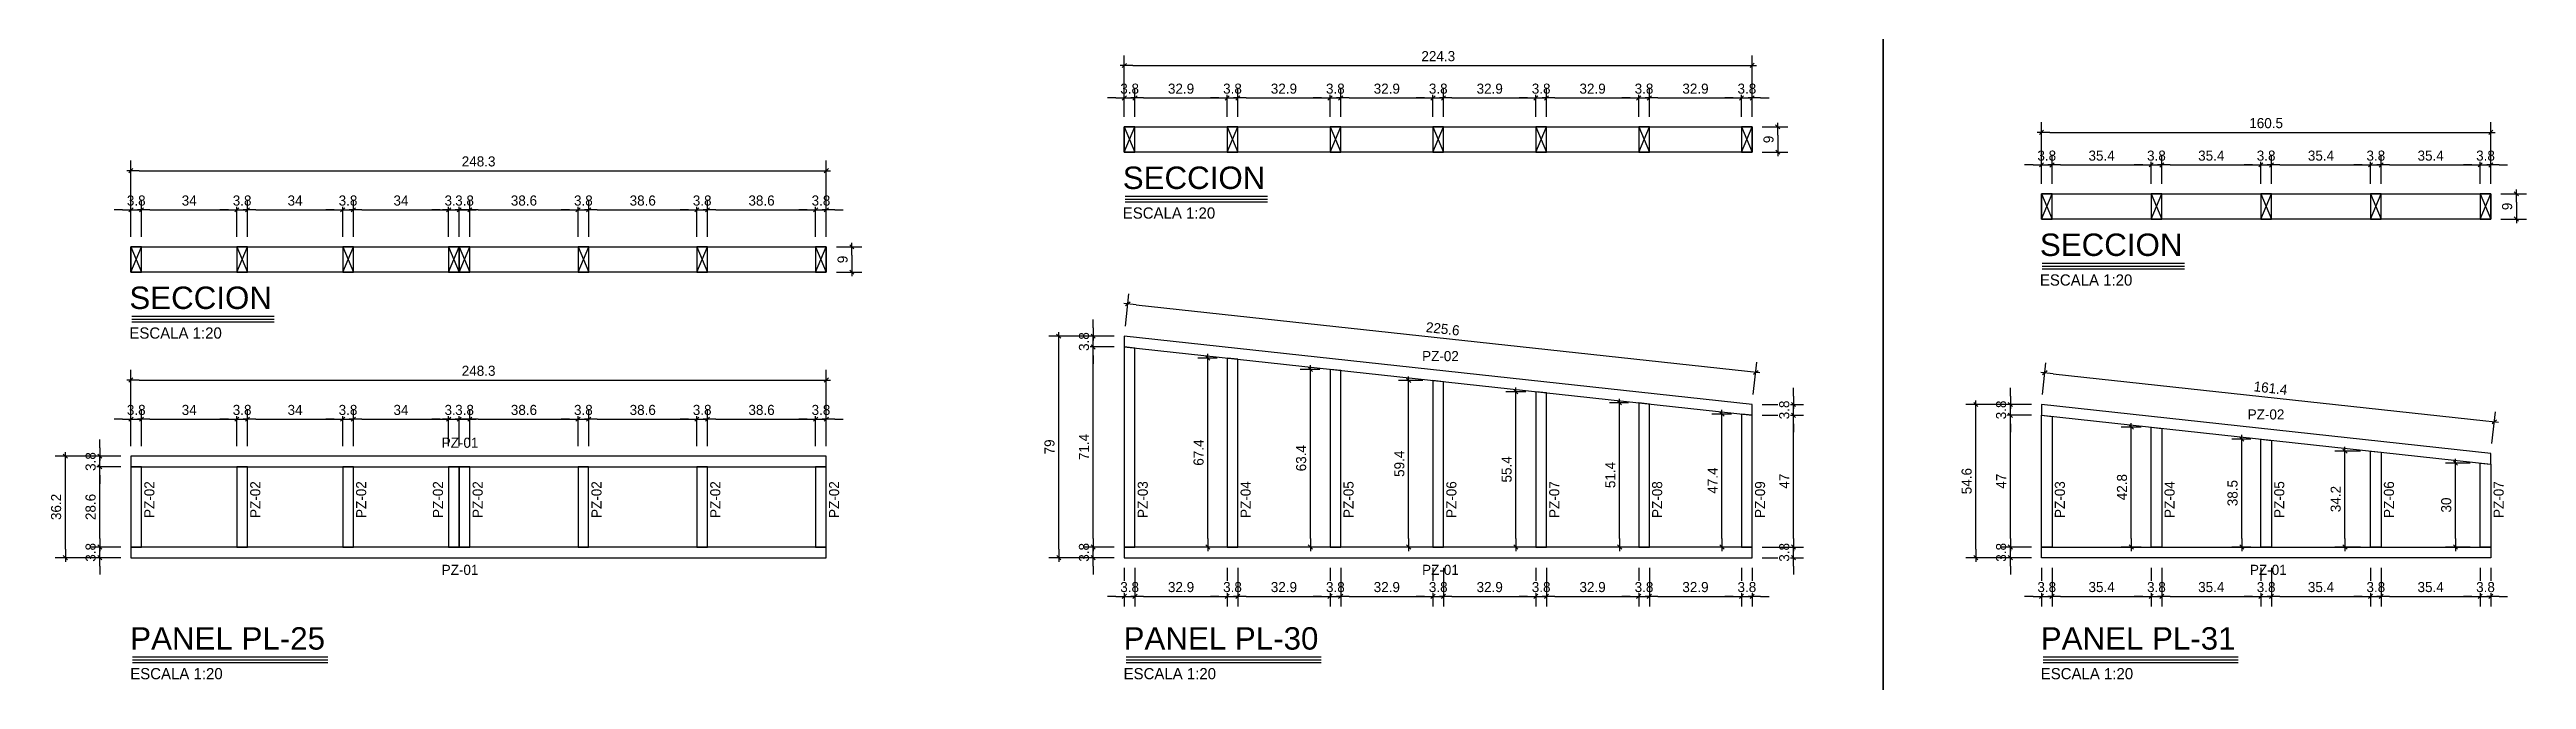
# Model space of a CAD drawing. Header units: millimetres. Extents: x 19458 to 19801, y 4351 to 4752.
# Drawn here: x 19607.78 to 19616.62, y 4506.95 to 4509.2 of the extents above; entities that cross this region are included whole.
import ezdxf
from ezdxf.enums import TextEntityAlignment as Align

# ---------------------------------------------------------------- set-up
doc = ezdxf.new("R2010")
doc.units = ezdxf.units.MM
for name, color, linetype in [('0 @ 0.2', 7, 'Continuous'), ('cotas', 1, 'Continuous'), ('cotas @ 0.02', 1, 'Continuous'), ('cotas @ 0.04', 1, 'Continuous'), ('cotas @ 0.05', 1, 'Continuous'), ('cotas @ 0.08', 1, 'Continuous'), ('cotas @ 0.1', 1, 'Continuous'), ('cotas @ 0.12', 1, 'Continuous'), ('cotas @ 0.125', 1, 'Continuous'), ('cotas @ 0.16', 1, 'Continuous'), ('cotas @ 0.2', 1, 'Continuous'), ('cotas @ 0.24', 1, 'Continuous'), ('cotas @ 0.25', 1, 'Continuous'), ('cotas @ 0.33', 1, 'Continuous'), ('cotas @ 0.48', 1, 'Continuous'), ('cotas @ 0.5', 1, 'Continuous'), ('cotas @ 0.64', 1, 'Continuous'), ('cotas @ 0.75', 1, 'Continuous'), ('cotas @ 0.96', 1, 'Continuous'), ('cotas @ 1', 1, 'Continuous'), ('cotas @ 1.2', 1, 'Continuous'), ('cotas @ 1.25', 1, 'Continuous'), ('cotas @ 1.5', 1, 'Continuous'), ('cotas @ 1.92', 1, 'Continuous'), ('cotas @ 10', 1, 'Continuous'), ('cotas @ 10.8', 1, 'Continuous'), ('cotas @ 100', 1, 'Continuous'), ('cotas @ 12', 1, 'Continuous'), ('cotas @ 15.36', 1, 'Continuous'), ('cotas @ 16', 1, 'Continuous'), ('cotas @ 2', 1, 'Continuous'), ('cotas @ 2.4', 1, 'Continuous'), ('cotas @ 2.5', 1, 'Continuous'), ('cotas @ 20', 1, 'Continuous'), ('cotas @ 200', 1, 'Continuous'), ('cotas @ 24', 1, 'Continuous'), ('cotas @ 3.6', 1, 'Continuous'), ('cotas @ 3.84', 1, 'Continuous'), ('cotas @ 30', 1, 'Continuous'), ('cotas @ 300', 1, 'Continuous'), ('cotas @ 36', 1, 'Continuous'), ('cotas @ 4', 1, 'Continuous'), ('cotas @ 4.8', 1, 'Continuous'), ('cotas @ 40', 1, 'Continuous'), ('cotas @ 400', 1, 'Continuous'), ('cotas @ 48', 1, 'Continuous'), ('cotas @ 5', 1, 'Continuous'), ('cotas @ 50', 1, 'Continuous'), ('cotas @ 500', 1, 'Continuous'), ('cotas @ 6', 1, 'Continuous'), ('cotas @ 7.2', 1, 'Continuous'), ('cotas @ 7.68', 1, 'Continuous'), ('cotas @ 8', 1, 'Continuous'), ('cotas @ 8.4', 1, 'Continuous'), ('cotas @ 9.6', 1, 'Continuous'), ('cotas @ 95.9969', 1, 'Continuous'), ('PANELES PARED', 2, 'Continuous'), ('TEXTO @ 0.2', 2, 'Continuous'), ('TEXTOS TITULOS @ 0.2', 3, 'Continuous')]:
    doc.layers.add(name, color=color, linetype=linetype)
doc.styles.add('century gothic', font='GOTHIC.TTF')
doc.styles.add('COTAS SMC', font='GOTHIC.TTF')
doc.styles.add('NOTAS', font='GOTHIC.TTF')
doc.styles.add('SMCtitulos', font='sanss___.ttf')
doc.dimstyles.new('ANOTATIVE 100 SMCONSTRUCCIONES', dxfattribs={"dimscale": 0, "dimtxt": 0.18, "dimasz": 0.15, "dimexe": 0.18, "dimexo": 0.09, "dimgap": 0.1, "dimtad": 1, "dimzin": 0, "dimdsep": 46, "dimtxsty": 'century gothic', "dimblk1": 'FLECHA1', "dimblk2": 'FLECHA1', "dimsah": 1, "dimcen": 0.18, "dimdle": 0.075, "dimclrd": 1, "dimclre": 1, "dimclrt": 2, "dimaunit": 1, "dimadec": 0, "dimazin": 0, "dimtfac": 0.75, "dimtix": 1, "dimtmove": 2, "dimatfit": 3, "dimfxl": 0.09, "dimtvp": 1.5, "dimtfill": 1, "dimtolj": 1, "dimtzin": 0, "dimarcsym": 0})
doc.dimstyles.new('ANOTATIVE CM SMCONSTRUCCIONES', dxfattribs={"dimscale": 0, "dimtxt": 0.18, "dimasz": 0.15, "dimexe": 0.18, "dimexo": 0.18, "dimgap": 0.07, "dimtad": 1, "dimdec": 1, "dimlfac": 100, "dimdsep": 46, "dimtxsty": 'century gothic', "dimblk1": 'FLECHA1', "dimblk2": 'FLECHA1', "dimsah": 1, "dimcen": 0.18, "dimdle": 0.075, "dimclrd": 1, "dimclre": 1, "dimclrt": 2, "dimaunit": 1, "dimadec": 0, "dimazin": 2, "dimtfac": 0.75, "dimtdec": 1, "dimtix": 1, "dimtmove": 2, "dimatfit": 3, "dimfxl": 0.09, "dimtvp": 1.5, "dimtfill": 1, "dimtolj": 1, "dimtzin": 0, "dimarcsym": 0})
doc.dimstyles.new('PIES SMCONSTRUCCIONES', dxfattribs={"dimscale": 0, "dimtxt": 0.18, "dimasz": 0.2, "dimexe": 0.18, "dimexo": 0, "dimgap": 0.1, "dimtad": 1, "dimdec": 0, "dimlfac": 39.370079, "dimzin": 0, "dimdsep": 46, "dimlunit": 4, "dimtxsty": 'COTAS SMC', "dimblk1": 'FLECHA1', "dimblk2": 'FLECHA1', "dimsah": 1, "dimcen": 0.2, "dimdle": 0.075, "dimclrd": 1, "dimclre": 1, "dimclrt": 2, "dimaunit": 1, "dimadec": 0, "dimazin": 0, "dimtfac": 0.75, "dimtdec": 0, "dimtix": 1, "dimtmove": 2, "dimatfit": 3, "dimfxl": 0.09, "dimtvp": 1.5, "dimtfill": 1, "dimtolj": 1, "dimtzin": 0, "dimarcsym": 0})
doc.dimstyles.new('PULGADAS SMCONSTRUCCIONES', dxfattribs={"dimscale": 0, "dimtxt": 0.18, "dimasz": 0.125, "dimexe": 0.18, "dimexo": 0, "dimgap": 0.1, "dimtad": 1, "dimdec": 0, "dimlfac": 39.370079, "dimzin": 0, "dimdsep": 46, "dimtxsty": 'COTAS SMC', "dimblk1": 'FLECHA1', "dimblk2": 'FLECHA1', "dimsah": 1, "dimcen": 0.18, "dimdle": 0.075, "dimclrd": 1, "dimclre": 1, "dimclrt": 2, "dimaunit": 1, "dimadec": 0, "dimazin": 0, "dimtfac": 0.75, "dimtdec": 0, "dimtix": 1, "dimtmove": 2, "dimatfit": 3, "dimfxl": 0.09, "dimtvp": 1.5, "dimtfill": 1, "dimtolj": 1, "dimtzin": 0, "dimarcsym": 0})

# ---------------------------------------------------------------- blocks, each defined once
blk = doc.blocks.new('PL15')
at = {"layer": 'PANELES PARED'}
for points in [[(19458.741, 4500.7915), (19458.741, 4500.7535), (19461.2244, 4500.7535), (19461.2244, 4500.7915)], [(19458.779, 4500.7535), (19458.741, 4500.7535), (19458.741, 4500.4675), (19458.779, 4500.4675)], [(19459.1572, 4500.7535), (19459.1192, 4500.7535), (19459.1192, 4500.4675), (19459.1572, 4500.4675)], [(19459.5354, 4500.7535), (19459.4974, 4500.7535), (19459.4974, 4500.4675), (19459.5354, 4500.4675)], [(19459.9135, 4500.7535), (19459.8755, 4500.7535), (19459.8755, 4500.4675), (19459.9135, 4500.4675)], [(19459.9515, 4500.7535), (19459.9135, 4500.7535), (19459.9135, 4500.4675), (19459.9515, 4500.4675)], [(19460.3758, 4500.7535), (19460.3378, 4500.7535), (19460.3378, 4500.4675), (19460.3758, 4500.4675)], [(19460.8001, 4500.7535), (19460.7621, 4500.7535), (19460.7621, 4500.4675), (19460.8001, 4500.4675)], [(19461.2244, 4500.7535), (19461.1864, 4500.7535), (19461.1864, 4500.4675), (19461.2244, 4500.4675)], [(19458.741, 4500.4675), (19458.741, 4500.4295), (19461.2244, 4500.4295), (19461.2244, 4500.4675)]]:
    blk.add_lwpolyline(points, close=True, dxfattribs=at)
blk = doc.blocks.new('*U46')
at = {"color": 2}
blk.add_line((0, 0.052), (3.483, 0.052), dxfattribs=at)
at = {"color": 250}
blk.add_line((0, 0), (3.483, 0), dxfattribs=at)
at = {"color": 7}
blk.add_line((0, -0.047), (3.483, -0.047), dxfattribs=at)
at = {"color": 0, "linetype": 'ByBlock', "lineweight": -2, "style": 'NOTAS'}
for tag, p in [('1TITLE', (0.027, 1.014)), ('2TITLE', (-0.043, 0.181))]:
    blk.add_attdef(tag, p, '', height=0.3, dxfattribs=at)
blk.add_attdef('SCALE', text='', height=0.18, dxfattribs=at).set_placement((-0.043, -0.148), align=Align.TOP_LEFT)
blk = doc.blocks.new('FLECHA1')
at = {"color": 4}
blk.add_line((-0.246176, -0.248081), (0.248081, 0.25), dxfattribs=at)
at = {"color": 1}
blk.add_line((-1, 0), (0.496162, 0), dxfattribs=at)
blk = doc.blocks.new('*D1468')
at = {"color": 1, "lineweight": -2, "transparency": 16777216}
for p, q in [((19607.9566, 4507.4553), (19607.9566, 4507.4853)), ((19608.0316, 4507.4253), (19607.9206, 4507.4253)), ((19608.0316, 4507.3873), (19607.9206, 4507.3873)), ((19607.9566, 4507.3873), (19607.9566, 4507.4253)), ((19607.9566, 4507.3573), (19607.9566, 4507.3273))]:
    blk.add_line(p, q, dxfattribs=at)
at = {"layer": 'Defpoints', "color": 0, "transparency": 16777216}
for p in [(19608.0676, 4507.4253), (19608.0676, 4507.3873)]:
    blk.add_point(p, dxfattribs=at)
at = {"color": 1, "lineweight": -2, "transparency": 16777216, "xscale": 0.03, "yscale": 0.03, "zscale": 0.03}
for p, rotation in [((19607.9566, 4507.4253), 270), ((19607.9566, 4507.3873), 90)]:
    blk.add_blockref('FLECHA1', p, dxfattribs=dict(at, rotation=rotation))
at = {"color": 2, "transparency": 16777216, "insert": (19607.9237, 4507.4063), "char_height": 0.036, "attachment_point": 5, "rotation": 90, "style": 'century gothic', "bg_fill": 3, "box_fill_scale": 1.1, "bg_fill_color": 256, "bg_fill_true_color": 13158600, "bg_fill_transparency": 0}
blk.add_mtext('\\A1;3.8', dxfattribs=at)
at = {"layer": 'Defpoints', "color": 0, "transparency": 16777216}
blk.add_point((19607.9566, 4507.4253), dxfattribs=at)
blk = doc.blocks.new('*D1469')
at = {"color": 1, "lineweight": -2, "transparency": 16777216}
for p, q in [((19608.0316, 4507.7113), (19607.9206, 4507.7113)), ((19607.9566, 4507.4553), (19607.9566, 4507.6813)), ((19608.0316, 4507.4253), (19607.9206, 4507.4253))]:
    blk.add_line(p, q, dxfattribs=at)
at = {"layer": 'Defpoints', "color": 0, "transparency": 16777216}
for p in [(19607.9566, 4507.7113), (19608.0676, 4507.7113), (19608.0676, 4507.4253)]:
    blk.add_point(p, dxfattribs=at)
at = {"color": 1, "lineweight": -2, "transparency": 16777216, "xscale": 0.03, "yscale": 0.03, "zscale": 0.03}
for p, rotation in [((19607.9566, 4507.7113), 90), ((19607.9566, 4507.4253), 270)]:
    blk.add_blockref('FLECHA1', p, dxfattribs=dict(at, rotation=rotation))
at = {"color": 2, "transparency": 16777216, "insert": (19607.9237, 4507.5683), "char_height": 0.036, "attachment_point": 5, "rotation": 90, "style": 'century gothic', "bg_fill": 3, "box_fill_scale": 1.1, "bg_fill_color": 256, "bg_fill_true_color": 13158600, "bg_fill_transparency": 0}
blk.add_mtext('\\A1;28.6', dxfattribs=at)
blk = doc.blocks.new('*D1470')
at = {"color": 1, "lineweight": -2, "transparency": 16777216}
for p, q in [((19608.0316, 4507.7493), (19607.9206, 4507.7493)), ((19607.9566, 4507.7793), (19607.9566, 4507.8093)), ((19607.9566, 4507.7113), (19607.9566, 4507.7493)), ((19608.0316, 4507.7113), (19607.9206, 4507.7113)), ((19607.9566, 4507.6813), (19607.9566, 4507.6513))]:
    blk.add_line(p, q, dxfattribs=at)
at = {"layer": 'Defpoints', "color": 0, "transparency": 16777216}
for p in [(19608.0676, 4507.7493), (19608.0676, 4507.7113)]:
    blk.add_point(p, dxfattribs=at)
at = {"color": 1, "lineweight": -2, "transparency": 16777216, "xscale": 0.03, "yscale": 0.03, "zscale": 0.03}
for p, rotation in [((19607.9566, 4507.7493), 270), ((19607.9566, 4507.7113), 90)]:
    blk.add_blockref('FLECHA1', p, dxfattribs=dict(at, rotation=rotation))
at = {"color": 2, "transparency": 16777216, "insert": (19607.9237, 4507.7303), "char_height": 0.036, "attachment_point": 5, "rotation": 90, "style": 'century gothic', "bg_fill": 3, "box_fill_scale": 1.1, "bg_fill_color": 256, "bg_fill_true_color": 13158600, "bg_fill_transparency": 0}
blk.add_mtext('\\A1;3.8', dxfattribs=at)
at = {"layer": 'Defpoints', "color": 0, "transparency": 16777216}
blk.add_point((19607.9566, 4507.7493), dxfattribs=at)
blk = doc.blocks.new('*D1471')
at = {"color": 1, "lineweight": -2, "transparency": 16777216}
for p, q in [((19608.0316, 4507.7493), (19607.7975, 4507.7493)), ((19607.8335, 4507.4173), (19607.8335, 4507.7193)), ((19608.0316, 4507.3873), (19607.7975, 4507.3873))]:
    blk.add_line(p, q, dxfattribs=at)
at = {"layer": 'Defpoints', "color": 0, "transparency": 16777216}
for p in [(19607.8335, 4507.7493), (19608.0676, 4507.7493), (19608.0676, 4507.3873)]:
    blk.add_point(p, dxfattribs=at)
at = {"color": 1, "lineweight": -2, "transparency": 16777216, "xscale": 0.03, "yscale": 0.03, "zscale": 0.03}
for p, rotation in [((19607.8335, 4507.7493), 90), ((19607.8335, 4507.3873), 270)]:
    blk.add_blockref('FLECHA1', p, dxfattribs=dict(at, rotation=rotation))
at = {"color": 2, "transparency": 16777216, "insert": (19607.8006, 4507.5683), "char_height": 0.036, "attachment_point": 5, "rotation": 90, "style": 'century gothic', "bg_fill": 3, "box_fill_scale": 1.1, "bg_fill_color": 256, "bg_fill_true_color": 13158600, "bg_fill_transparency": 0}
blk.add_mtext('\\A1;36.2', dxfattribs=at)
blk = doc.blocks.new('*D1472')
at = {"color": 1, "lineweight": -2, "transparency": 16777216}
for p, q in [((19608.0676, 4507.7853), (19608.0676, 4507.9174)), ((19608.1056, 4507.7853), (19608.1056, 4507.9174)), ((19608.0376, 4507.8814), (19608.0076, 4507.8814)), ((19608.0676, 4507.8814), (19608.1056, 4507.8814)), ((19608.1356, 4507.8814), (19608.1656, 4507.8814))]:
    blk.add_line(p, q, dxfattribs=at)
at = {"layer": 'Defpoints', "color": 0, "transparency": 16777216}
for p in [(19608.0676, 4507.7493), (19608.1056, 4507.7493)]:
    blk.add_point(p, dxfattribs=at)
at = {"color": 1, "lineweight": -2, "transparency": 16777216, "xscale": 0.03, "yscale": 0.03, "zscale": 0.03}
blk.add_blockref('FLECHA1', (19608.0676, 4507.8814), dxfattribs=at)
at = {"color": 1, "lineweight": -2, "transparency": 16777216, "xscale": 0.03, "yscale": 0.03, "zscale": 0.03, "rotation": 180}
blk.add_blockref('FLECHA1', (19608.1056, 4507.8814), dxfattribs=at)
at = {"color": 2, "transparency": 16777216, "insert": (19608.0866, 4507.9143), "char_height": 0.036, "attachment_point": 5, "style": 'century gothic', "bg_fill": 3, "box_fill_scale": 1.1, "bg_fill_color": 256, "bg_fill_true_color": 13158600, "bg_fill_transparency": 0}
blk.add_mtext('\\A1;3.8', dxfattribs=at)
at = {"layer": 'Defpoints', "color": 0, "transparency": 16777216}
blk.add_point((19608.1056, 4507.8814), dxfattribs=at)
blk = doc.blocks.new('*D1473')
at = {"color": 1, "lineweight": -2, "transparency": 16777216}
for p, q in [((19608.1056, 4507.7853), (19608.1056, 4507.9174)), ((19608.4457, 4507.7853), (19608.4457, 4507.9174)), ((19608.1356, 4507.8814), (19608.4157, 4507.8814))]:
    blk.add_line(p, q, dxfattribs=at)
at = {"layer": 'Defpoints', "color": 0, "transparency": 16777216}
for p in [(19608.4457, 4507.8814), (19608.1056, 4507.7493), (19608.4457, 4507.7493)]:
    blk.add_point(p, dxfattribs=at)
at = {"color": 1, "lineweight": -2, "transparency": 16777216, "xscale": 0.03, "yscale": 0.03, "zscale": 0.03, "rotation": 180}
blk.add_blockref('FLECHA1', (19608.1056, 4507.8814), dxfattribs=at)
at = {"color": 1, "lineweight": -2, "transparency": 16777216, "xscale": 0.03, "yscale": 0.03, "zscale": 0.03}
blk.add_blockref('FLECHA1', (19608.4457, 4507.8814), dxfattribs=at)
at = {"color": 2, "transparency": 16777216, "insert": (19608.2757, 4507.9143), "char_height": 0.036, "attachment_point": 5, "style": 'century gothic', "bg_fill": 3, "box_fill_scale": 1.1, "bg_fill_color": 256, "bg_fill_true_color": 13158600, "bg_fill_transparency": 0}
blk.add_mtext('\\A1;34', dxfattribs=at)
blk = doc.blocks.new('*D1474')
at = {"color": 1, "lineweight": -2, "transparency": 16777216}
for p, q in [((19608.4457, 4507.7853), (19608.4457, 4507.9174)), ((19608.4837, 4507.7853), (19608.4837, 4507.9174)), ((19608.4157, 4507.8814), (19608.3857, 4507.8814)), ((19608.4457, 4507.8814), (19608.4837, 4507.8814)), ((19608.5137, 4507.8814), (19608.5437, 4507.8814))]:
    blk.add_line(p, q, dxfattribs=at)
at = {"layer": 'Defpoints', "color": 0, "transparency": 16777216}
for p in [(19608.4457, 4507.7493), (19608.4837, 4507.7493)]:
    blk.add_point(p, dxfattribs=at)
at = {"color": 1, "lineweight": -2, "transparency": 16777216, "xscale": 0.03, "yscale": 0.03, "zscale": 0.03}
blk.add_blockref('FLECHA1', (19608.4457, 4507.8814), dxfattribs=at)
at = {"color": 1, "lineweight": -2, "transparency": 16777216, "xscale": 0.03, "yscale": 0.03, "zscale": 0.03, "rotation": 180}
blk.add_blockref('FLECHA1', (19608.4837, 4507.8814), dxfattribs=at)
at = {"color": 2, "transparency": 16777216, "insert": (19608.4647, 4507.9143), "char_height": 0.036, "attachment_point": 5, "style": 'century gothic', "bg_fill": 3, "box_fill_scale": 1.1, "bg_fill_color": 256, "bg_fill_true_color": 13158600, "bg_fill_transparency": 0}
blk.add_mtext('\\A1;3.8', dxfattribs=at)
at = {"layer": 'Defpoints', "color": 0, "transparency": 16777216}
blk.add_point((19608.4837, 4507.8814), dxfattribs=at)
blk = doc.blocks.new('*D1475')
at = {"color": 1, "lineweight": -2, "transparency": 16777216}
for p, q in [((19608.4837, 4507.7853), (19608.4837, 4507.9174)), ((19608.8239, 4507.7853), (19608.8239, 4507.9174)), ((19608.5137, 4507.8814), (19608.7939, 4507.8814))]:
    blk.add_line(p, q, dxfattribs=at)
at = {"layer": 'Defpoints', "color": 0, "transparency": 16777216}
for p in [(19608.8239, 4507.8814), (19608.4837, 4507.7493), (19608.8239, 4507.7493)]:
    blk.add_point(p, dxfattribs=at)
at = {"color": 1, "lineweight": -2, "transparency": 16777216, "xscale": 0.03, "yscale": 0.03, "zscale": 0.03, "rotation": 180}
blk.add_blockref('FLECHA1', (19608.4837, 4507.8814), dxfattribs=at)
at = {"color": 1, "lineweight": -2, "transparency": 16777216, "xscale": 0.03, "yscale": 0.03, "zscale": 0.03}
blk.add_blockref('FLECHA1', (19608.8239, 4507.8814), dxfattribs=at)
at = {"color": 2, "transparency": 16777216, "insert": (19608.6538, 4507.9143), "char_height": 0.036, "attachment_point": 5, "style": 'century gothic', "bg_fill": 3, "box_fill_scale": 1.1, "bg_fill_color": 256, "bg_fill_true_color": 13158600, "bg_fill_transparency": 0}
blk.add_mtext('\\A1;34', dxfattribs=at)
blk = doc.blocks.new('*D1476')
at = {"color": 1, "lineweight": -2, "transparency": 16777216}
for p, q in [((19608.8239, 4507.7853), (19608.8239, 4507.9174)), ((19608.8619, 4507.7853), (19608.8619, 4507.9174)), ((19608.7939, 4507.8814), (19608.7639, 4507.8814)), ((19608.8239, 4507.8814), (19608.8619, 4507.8814)), ((19608.8919, 4507.8814), (19608.9219, 4507.8814))]:
    blk.add_line(p, q, dxfattribs=at)
at = {"layer": 'Defpoints', "color": 0, "transparency": 16777216}
for p in [(19608.8239, 4507.7493), (19608.8619, 4507.7493)]:
    blk.add_point(p, dxfattribs=at)
at = {"color": 1, "lineweight": -2, "transparency": 16777216, "xscale": 0.03, "yscale": 0.03, "zscale": 0.03}
blk.add_blockref('FLECHA1', (19608.8239, 4507.8814), dxfattribs=at)
at = {"color": 1, "lineweight": -2, "transparency": 16777216, "xscale": 0.03, "yscale": 0.03, "zscale": 0.03, "rotation": 180}
blk.add_blockref('FLECHA1', (19608.8619, 4507.8814), dxfattribs=at)
at = {"color": 2, "transparency": 16777216, "insert": (19608.8429, 4507.9143), "char_height": 0.036, "attachment_point": 5, "style": 'century gothic', "bg_fill": 3, "box_fill_scale": 1.1, "bg_fill_color": 256, "bg_fill_true_color": 13158600, "bg_fill_transparency": 0}
blk.add_mtext('\\A1;3.8', dxfattribs=at)
at = {"layer": 'Defpoints', "color": 0, "transparency": 16777216}
blk.add_point((19608.8619, 4507.8814), dxfattribs=at)
blk = doc.blocks.new('*D1477')
at = {"color": 1, "lineweight": -2, "transparency": 16777216}
for p, q in [((19608.8619, 4507.7853), (19608.8619, 4507.9174)), ((19609.2021, 4507.7853), (19609.2021, 4507.9174)), ((19608.8919, 4507.8814), (19609.1721, 4507.8814))]:
    blk.add_line(p, q, dxfattribs=at)
at = {"layer": 'Defpoints', "color": 0, "transparency": 16777216}
for p in [(19609.2021, 4507.8814), (19608.8619, 4507.7493), (19609.2021, 4507.7493)]:
    blk.add_point(p, dxfattribs=at)
at = {"color": 1, "lineweight": -2, "transparency": 16777216, "xscale": 0.03, "yscale": 0.03, "zscale": 0.03, "rotation": 180}
blk.add_blockref('FLECHA1', (19608.8619, 4507.8814), dxfattribs=at)
at = {"color": 1, "lineweight": -2, "transparency": 16777216, "xscale": 0.03, "yscale": 0.03, "zscale": 0.03}
blk.add_blockref('FLECHA1', (19609.2021, 4507.8814), dxfattribs=at)
at = {"color": 2, "transparency": 16777216, "insert": (19609.032, 4507.9143), "char_height": 0.036, "attachment_point": 5, "style": 'century gothic', "bg_fill": 3, "box_fill_scale": 1.1, "bg_fill_color": 256, "bg_fill_true_color": 13158600, "bg_fill_transparency": 0}
blk.add_mtext('\\A1;34', dxfattribs=at)
blk = doc.blocks.new('*D1478')
at = {"color": 1, "lineweight": -2, "transparency": 16777216}
for p, q in [((19609.2021, 4507.7853), (19609.2021, 4507.9174)), ((19609.2401, 4507.7853), (19609.2401, 4507.9174)), ((19609.1721, 4507.8814), (19609.1421, 4507.8814)), ((19609.2021, 4507.8814), (19609.2401, 4507.8814)), ((19609.2701, 4507.8814), (19609.3001, 4507.8814))]:
    blk.add_line(p, q, dxfattribs=at)
at = {"layer": 'Defpoints', "color": 0, "transparency": 16777216}
for p in [(19609.2021, 4507.7493), (19609.2401, 4507.7493)]:
    blk.add_point(p, dxfattribs=at)
at = {"color": 1, "lineweight": -2, "transparency": 16777216, "xscale": 0.03, "yscale": 0.03, "zscale": 0.03}
blk.add_blockref('FLECHA1', (19609.2021, 4507.8814), dxfattribs=at)
at = {"color": 1, "lineweight": -2, "transparency": 16777216, "xscale": 0.03, "yscale": 0.03, "zscale": 0.03, "rotation": 180}
blk.add_blockref('FLECHA1', (19609.2401, 4507.8814), dxfattribs=at)
at = {"color": 2, "transparency": 16777216, "insert": (19609.2211, 4507.9143), "char_height": 0.036, "attachment_point": 5, "style": 'century gothic', "bg_fill": 3, "box_fill_scale": 1.1, "bg_fill_color": 256, "bg_fill_true_color": 13158600, "bg_fill_transparency": 0}
blk.add_mtext('\\A1;3.8', dxfattribs=at)
at = {"layer": 'Defpoints', "color": 0, "transparency": 16777216}
blk.add_point((19609.2401, 4507.8814), dxfattribs=at)
blk = doc.blocks.new('*D1479')
at = {"color": 1, "lineweight": -2, "transparency": 16777216}
for p, q in [((19609.2401, 4507.7853), (19609.2401, 4507.9174)), ((19609.2781, 4507.7853), (19609.2781, 4507.9174)), ((19609.2101, 4507.8814), (19609.1801, 4507.8814)), ((19609.2401, 4507.8814), (19609.2781, 4507.8814)), ((19609.3081, 4507.8814), (19609.3381, 4507.8814))]:
    blk.add_line(p, q, dxfattribs=at)
at = {"layer": 'Defpoints', "color": 0, "transparency": 16777216}
for p in [(19609.2401, 4507.7493), (19609.2781, 4507.7493)]:
    blk.add_point(p, dxfattribs=at)
at = {"color": 1, "lineweight": -2, "transparency": 16777216, "xscale": 0.03, "yscale": 0.03, "zscale": 0.03}
blk.add_blockref('FLECHA1', (19609.2401, 4507.8814), dxfattribs=at)
at = {"color": 1, "lineweight": -2, "transparency": 16777216, "xscale": 0.03, "yscale": 0.03, "zscale": 0.03, "rotation": 180}
blk.add_blockref('FLECHA1', (19609.2781, 4507.8814), dxfattribs=at)
at = {"color": 2, "transparency": 16777216, "insert": (19609.2591, 4507.9143), "char_height": 0.036, "attachment_point": 5, "style": 'century gothic', "bg_fill": 3, "box_fill_scale": 1.1, "bg_fill_color": 256, "bg_fill_true_color": 13158600, "bg_fill_transparency": 0}
blk.add_mtext('\\A1;3.8', dxfattribs=at)
at = {"layer": 'Defpoints', "color": 0, "transparency": 16777216}
blk.add_point((19609.2781, 4507.8814), dxfattribs=at)
blk = doc.blocks.new('*D1480')
at = {"color": 1, "lineweight": -2, "transparency": 16777216}
for p, q in [((19609.2781, 4507.7853), (19609.2781, 4507.9174)), ((19609.6644, 4507.7853), (19609.6644, 4507.9174)), ((19609.3081, 4507.8814), (19609.6344, 4507.8814))]:
    blk.add_line(p, q, dxfattribs=at)
at = {"layer": 'Defpoints', "color": 0, "transparency": 16777216}
for p in [(19609.6644, 4507.8814), (19609.2781, 4507.7493), (19609.6644, 4507.7493)]:
    blk.add_point(p, dxfattribs=at)
at = {"color": 1, "lineweight": -2, "transparency": 16777216, "xscale": 0.03, "yscale": 0.03, "zscale": 0.03, "rotation": 180}
blk.add_blockref('FLECHA1', (19609.2781, 4507.8814), dxfattribs=at)
at = {"color": 1, "lineweight": -2, "transparency": 16777216, "xscale": 0.03, "yscale": 0.03, "zscale": 0.03}
blk.add_blockref('FLECHA1', (19609.6644, 4507.8814), dxfattribs=at)
at = {"color": 2, "transparency": 16777216, "insert": (19609.4712, 4507.9143), "char_height": 0.036, "attachment_point": 5, "style": 'century gothic', "bg_fill": 3, "box_fill_scale": 1.1, "bg_fill_color": 256, "bg_fill_true_color": 13158600, "bg_fill_transparency": 0}
blk.add_mtext('\\A1;38.6', dxfattribs=at)
blk = doc.blocks.new('*D1481')
at = {"color": 1, "lineweight": -2, "transparency": 16777216}
for p, q in [((19609.6644, 4507.7853), (19609.6644, 4507.9174)), ((19609.7024, 4507.7853), (19609.7024, 4507.9174)), ((19609.6344, 4507.8814), (19609.6044, 4507.8814)), ((19609.6644, 4507.8814), (19609.7024, 4507.8814)), ((19609.7324, 4507.8814), (19609.7624, 4507.8814))]:
    blk.add_line(p, q, dxfattribs=at)
at = {"layer": 'Defpoints', "color": 0, "transparency": 16777216}
for p in [(19609.6644, 4507.7493), (19609.7024, 4507.7493)]:
    blk.add_point(p, dxfattribs=at)
at = {"color": 1, "lineweight": -2, "transparency": 16777216, "xscale": 0.03, "yscale": 0.03, "zscale": 0.03}
blk.add_blockref('FLECHA1', (19609.6644, 4507.8814), dxfattribs=at)
at = {"color": 1, "lineweight": -2, "transparency": 16777216, "xscale": 0.03, "yscale": 0.03, "zscale": 0.03, "rotation": 180}
blk.add_blockref('FLECHA1', (19609.7024, 4507.8814), dxfattribs=at)
at = {"color": 2, "transparency": 16777216, "insert": (19609.6834, 4507.9143), "char_height": 0.036, "attachment_point": 5, "style": 'century gothic', "bg_fill": 3, "box_fill_scale": 1.1, "bg_fill_color": 256, "bg_fill_true_color": 13158600, "bg_fill_transparency": 0}
blk.add_mtext('\\A1;3.8', dxfattribs=at)
at = {"layer": 'Defpoints', "color": 0, "transparency": 16777216}
blk.add_point((19609.7024, 4507.8814), dxfattribs=at)
blk = doc.blocks.new('*D1482')
at = {"color": 1, "lineweight": -2, "transparency": 16777216}
for p, q in [((19609.7024, 4507.7853), (19609.7024, 4507.9174)), ((19610.0887, 4507.7853), (19610.0887, 4507.9174)), ((19609.7324, 4507.8814), (19610.0587, 4507.8814))]:
    blk.add_line(p, q, dxfattribs=at)
at = {"layer": 'Defpoints', "color": 0, "transparency": 16777216}
for p in [(19610.0887, 4507.8814), (19609.7024, 4507.7493), (19610.0887, 4507.7493)]:
    blk.add_point(p, dxfattribs=at)
at = {"color": 1, "lineweight": -2, "transparency": 16777216, "xscale": 0.03, "yscale": 0.03, "zscale": 0.03, "rotation": 180}
blk.add_blockref('FLECHA1', (19609.7024, 4507.8814), dxfattribs=at)
at = {"color": 1, "lineweight": -2, "transparency": 16777216, "xscale": 0.03, "yscale": 0.03, "zscale": 0.03}
blk.add_blockref('FLECHA1', (19610.0887, 4507.8814), dxfattribs=at)
at = {"color": 2, "transparency": 16777216, "insert": (19609.8955, 4507.9143), "char_height": 0.036, "attachment_point": 5, "style": 'century gothic', "bg_fill": 3, "box_fill_scale": 1.1, "bg_fill_color": 256, "bg_fill_true_color": 13158600, "bg_fill_transparency": 0}
blk.add_mtext('\\A1;38.6', dxfattribs=at)
blk = doc.blocks.new('*D1483')
at = {"color": 1, "lineweight": -2, "transparency": 16777216}
for p, q in [((19610.0887, 4507.7853), (19610.0887, 4507.9174)), ((19610.1267, 4507.7853), (19610.1267, 4507.9174)), ((19610.0587, 4507.8814), (19610.0287, 4507.8814)), ((19610.0887, 4507.8814), (19610.1267, 4507.8814)), ((19610.1567, 4507.8814), (19610.1867, 4507.8814))]:
    blk.add_line(p, q, dxfattribs=at)
at = {"layer": 'Defpoints', "color": 0, "transparency": 16777216}
for p in [(19610.0887, 4507.7493), (19610.1267, 4507.7493)]:
    blk.add_point(p, dxfattribs=at)
at = {"color": 1, "lineweight": -2, "transparency": 16777216, "xscale": 0.03, "yscale": 0.03, "zscale": 0.03}
blk.add_blockref('FLECHA1', (19610.0887, 4507.8814), dxfattribs=at)
at = {"color": 1, "lineweight": -2, "transparency": 16777216, "xscale": 0.03, "yscale": 0.03, "zscale": 0.03, "rotation": 180}
blk.add_blockref('FLECHA1', (19610.1267, 4507.8814), dxfattribs=at)
at = {"color": 2, "transparency": 16777216, "insert": (19610.1077, 4507.9143), "char_height": 0.036, "attachment_point": 5, "style": 'century gothic', "bg_fill": 3, "box_fill_scale": 1.1, "bg_fill_color": 256, "bg_fill_true_color": 13158600, "bg_fill_transparency": 0}
blk.add_mtext('\\A1;3.8', dxfattribs=at)
at = {"layer": 'Defpoints', "color": 0, "transparency": 16777216}
blk.add_point((19610.1267, 4507.8814), dxfattribs=at)
blk = doc.blocks.new('*D1484')
at = {"color": 1, "lineweight": -2, "transparency": 16777216}
for p, q in [((19610.1267, 4507.7853), (19610.1267, 4507.9174)), ((19610.513, 4507.7853), (19610.513, 4507.9174)), ((19610.1567, 4507.8814), (19610.483, 4507.8814))]:
    blk.add_line(p, q, dxfattribs=at)
at = {"layer": 'Defpoints', "color": 0, "transparency": 16777216}
for p in [(19610.513, 4507.8814), (19610.1267, 4507.7493), (19610.513, 4507.7493)]:
    blk.add_point(p, dxfattribs=at)
at = {"color": 1, "lineweight": -2, "transparency": 16777216, "xscale": 0.03, "yscale": 0.03, "zscale": 0.03, "rotation": 180}
blk.add_blockref('FLECHA1', (19610.1267, 4507.8814), dxfattribs=at)
at = {"color": 1, "lineweight": -2, "transparency": 16777216, "xscale": 0.03, "yscale": 0.03, "zscale": 0.03}
blk.add_blockref('FLECHA1', (19610.513, 4507.8814), dxfattribs=at)
at = {"color": 2, "transparency": 16777216, "insert": (19610.3198, 4507.9143), "char_height": 0.036, "attachment_point": 5, "style": 'century gothic', "bg_fill": 3, "box_fill_scale": 1.1, "bg_fill_color": 256, "bg_fill_true_color": 13158600, "bg_fill_transparency": 0}
blk.add_mtext('\\A1;38.6', dxfattribs=at)
blk = doc.blocks.new('*D1485')
at = {"color": 1, "lineweight": -2, "transparency": 16777216}
for p, q in [((19610.513, 4507.7853), (19610.513, 4507.9174)), ((19610.551, 4507.7853), (19610.551, 4507.9174)), ((19610.483, 4507.8814), (19610.453, 4507.8814)), ((19610.513, 4507.8814), (19610.551, 4507.8814)), ((19610.581, 4507.8814), (19610.611, 4507.8814))]:
    blk.add_line(p, q, dxfattribs=at)
at = {"layer": 'Defpoints', "color": 0, "transparency": 16777216}
for p in [(19610.513, 4507.7493), (19610.551, 4507.7493)]:
    blk.add_point(p, dxfattribs=at)
at = {"color": 1, "lineweight": -2, "transparency": 16777216, "xscale": 0.03, "yscale": 0.03, "zscale": 0.03}
blk.add_blockref('FLECHA1', (19610.513, 4507.8814), dxfattribs=at)
at = {"color": 1, "lineweight": -2, "transparency": 16777216, "xscale": 0.03, "yscale": 0.03, "zscale": 0.03, "rotation": 180}
blk.add_blockref('FLECHA1', (19610.551, 4507.8814), dxfattribs=at)
at = {"color": 2, "transparency": 16777216, "insert": (19610.532, 4507.9143), "char_height": 0.036, "attachment_point": 5, "style": 'century gothic', "bg_fill": 3, "box_fill_scale": 1.1, "bg_fill_color": 256, "bg_fill_true_color": 13158600, "bg_fill_transparency": 0}
blk.add_mtext('\\A1;3.8', dxfattribs=at)
at = {"layer": 'Defpoints', "color": 0, "transparency": 16777216}
blk.add_point((19610.551, 4507.8814), dxfattribs=at)
blk = doc.blocks.new('*D1486')
at = {"color": 1, "lineweight": -2, "transparency": 16777216}
for p, q in [((19608.0676, 4507.7853), (19608.0676, 4508.0571)), ((19608.0976, 4508.0211), (19610.521, 4508.0211)), ((19610.551, 4507.7853), (19610.551, 4508.0571))]:
    blk.add_line(p, q, dxfattribs=at)
at = {"layer": 'Defpoints', "color": 0, "transparency": 16777216}
for p in [(19610.551, 4508.0211), (19608.0676, 4507.7493), (19610.551, 4507.7493)]:
    blk.add_point(p, dxfattribs=at)
at = {"color": 1, "lineweight": -2, "transparency": 16777216, "xscale": 0.03, "yscale": 0.03, "zscale": 0.03, "rotation": 180}
blk.add_blockref('FLECHA1', (19608.0676, 4508.0211), dxfattribs=at)
at = {"color": 1, "lineweight": -2, "transparency": 16777216, "xscale": 0.03, "yscale": 0.03, "zscale": 0.03}
blk.add_blockref('FLECHA1', (19610.551, 4508.0211), dxfattribs=at)
at = {"color": 2, "transparency": 16777216, "insert": (19609.3093, 4508.054), "char_height": 0.036, "attachment_point": 5, "style": 'century gothic', "bg_fill": 3, "box_fill_scale": 1.1, "bg_fill_color": 256, "bg_fill_true_color": 13158600, "bg_fill_transparency": 0}
blk.add_mtext('\\A1;248.3', dxfattribs=at)
blk = doc.blocks.new('PZ1')
at = {"layer": 'PANELES PARED'}
for p, q in [((19503.9863, 4507.8495), (19504.0243, 4507.7595)), ((19503.9863, 4507.7595), (19504.0243, 4507.8495))]:
    blk.add_line(p, q, dxfattribs=at)
blk.add_lwpolyline([(19503.9863, 4507.7595), (19504.0243, 4507.7595), (19504.0243, 4507.8495), (19503.9863, 4507.8495)], close=True, dxfattribs=at)
blk = doc.blocks.new('*U14')
at = {"color": 2}
blk.add_line((0, 0.052), (2.541, 0.052), dxfattribs=at)
at = {"color": 250}
blk.add_line((0, 0), (2.541, 0), dxfattribs=at)
at = {"color": 7}
blk.add_line((0, -0.047), (2.541, -0.047), dxfattribs=at)
at = {"color": 0, "linetype": 'ByBlock', "lineweight": -2, "style": 'NOTAS'}
for tag, p in [('1TITLE', (0.027, 1.014)), ('2TITLE', (-0.043, 0.181))]:
    blk.add_attdef(tag, p, '', height=0.3, dxfattribs=at)
blk.add_attdef('SCALE', text='', height=0.18, dxfattribs=at).set_placement((-0.043, -0.148), align=Align.TOP_LEFT)
blk = doc.blocks.new('*D1498')
at = {"color": 1, "lineweight": -2, "transparency": 16777216}
for p, q in [((19610.587, 4508.4964), (19610.6782, 4508.4964)), ((19610.6422, 4508.4664), (19610.6422, 4508.4364)), ((19610.587, 4508.4064), (19610.6782, 4508.4064))]:
    blk.add_line(p, q, dxfattribs=at)
at = {"color": 1, "lineweight": -2, "transparency": 16777216, "xscale": 0.03, "yscale": 0.03, "zscale": 0.03}
for p, rotation in [((19610.6422, 4508.4964), 90), ((19610.6422, 4508.4064), 270)]:
    blk.add_blockref('FLECHA1', p, dxfattribs=dict(at, rotation=rotation))
at = {"color": 2, "transparency": 16777216, "insert": (19610.6093, 4508.4514), "char_height": 0.036, "attachment_point": 5, "rotation": 90, "style": 'century gothic', "bg_fill": 3, "box_fill_scale": 1.1, "bg_fill_color": 256, "bg_fill_true_color": 13158600, "bg_fill_transparency": 0}
blk.add_mtext('\\A1;9', dxfattribs=at)
at = {"layer": 'Defpoints', "color": 0, "transparency": 16777216}
for p in [(19610.551, 4508.4964), (19610.551, 4508.4064), (19610.6422, 4508.4064)]:
    blk.add_point(p, dxfattribs=at)
blk = doc.blocks.new('*D1499')
at = {"color": 1, "lineweight": -2, "transparency": 16777216}
for p, q in [((19608.0376, 4508.6286), (19608.0076, 4508.6286)), ((19608.0676, 4508.5324), (19608.0676, 4508.6646)), ((19608.0676, 4508.6286), (19608.1056, 4508.6286)), ((19608.1056, 4508.5324), (19608.1056, 4508.6646)), ((19608.1356, 4508.6286), (19608.1656, 4508.6286))]:
    blk.add_line(p, q, dxfattribs=at)
at = {"layer": 'Defpoints', "color": 0, "transparency": 16777216}
for p in [(19608.0676, 4508.4964), (19608.1056, 4508.4964)]:
    blk.add_point(p, dxfattribs=at)
at = {"color": 1, "lineweight": -2, "transparency": 16777216, "xscale": 0.03, "yscale": 0.03, "zscale": 0.03}
blk.add_blockref('FLECHA1', (19608.0676, 4508.6286), dxfattribs=at)
at = {"color": 1, "lineweight": -2, "transparency": 16777216, "xscale": 0.03, "yscale": 0.03, "zscale": 0.03, "rotation": 180}
blk.add_blockref('FLECHA1', (19608.1056, 4508.6286), dxfattribs=at)
at = {"color": 2, "transparency": 16777216, "insert": (19608.0866, 4508.6615), "char_height": 0.036, "attachment_point": 5, "style": 'century gothic', "bg_fill": 3, "box_fill_scale": 1.1, "bg_fill_color": 256, "bg_fill_true_color": 13158600, "bg_fill_transparency": 0}
blk.add_mtext('\\A1;3.8', dxfattribs=at)
at = {"layer": 'Defpoints', "color": 0, "transparency": 16777216}
blk.add_point((19608.1056, 4508.6286), dxfattribs=at)
blk = doc.blocks.new('*D1500')
at = {"color": 1, "lineweight": -2, "transparency": 16777216}
for p, q in [((19608.1056, 4508.5324), (19608.1056, 4508.6646)), ((19608.1356, 4508.6286), (19608.4157, 4508.6286)), ((19608.4457, 4508.5324), (19608.4457, 4508.6646))]:
    blk.add_line(p, q, dxfattribs=at)
at = {"layer": 'Defpoints', "color": 0, "transparency": 16777216}
for p in [(19608.4457, 4508.6286), (19608.1056, 4508.4964), (19608.4457, 4508.4964)]:
    blk.add_point(p, dxfattribs=at)
at = {"color": 1, "lineweight": -2, "transparency": 16777216, "xscale": 0.03, "yscale": 0.03, "zscale": 0.03, "rotation": 180}
blk.add_blockref('FLECHA1', (19608.1056, 4508.6286), dxfattribs=at)
at = {"color": 1, "lineweight": -2, "transparency": 16777216, "xscale": 0.03, "yscale": 0.03, "zscale": 0.03}
blk.add_blockref('FLECHA1', (19608.4457, 4508.6286), dxfattribs=at)
at = {"color": 2, "transparency": 16777216, "insert": (19608.2757, 4508.6615), "char_height": 0.036, "attachment_point": 5, "style": 'century gothic', "bg_fill": 3, "box_fill_scale": 1.1, "bg_fill_color": 256, "bg_fill_true_color": 13158600, "bg_fill_transparency": 0}
blk.add_mtext('\\A1;34', dxfattribs=at)
blk = doc.blocks.new('*D1501')
at = {"color": 1, "lineweight": -2, "transparency": 16777216}
for p, q in [((19608.4157, 4508.6286), (19608.3857, 4508.6286)), ((19608.4457, 4508.5324), (19608.4457, 4508.6646)), ((19608.4457, 4508.6286), (19608.4837, 4508.6286)), ((19608.4837, 4508.5324), (19608.4837, 4508.6646)), ((19608.5137, 4508.6286), (19608.5437, 4508.6286))]:
    blk.add_line(p, q, dxfattribs=at)
at = {"layer": 'Defpoints', "color": 0, "transparency": 16777216}
for p in [(19608.4457, 4508.4964), (19608.4837, 4508.4964)]:
    blk.add_point(p, dxfattribs=at)
at = {"color": 1, "lineweight": -2, "transparency": 16777216, "xscale": 0.03, "yscale": 0.03, "zscale": 0.03}
blk.add_blockref('FLECHA1', (19608.4457, 4508.6286), dxfattribs=at)
at = {"color": 1, "lineweight": -2, "transparency": 16777216, "xscale": 0.03, "yscale": 0.03, "zscale": 0.03, "rotation": 180}
blk.add_blockref('FLECHA1', (19608.4837, 4508.6286), dxfattribs=at)
at = {"color": 2, "transparency": 16777216, "insert": (19608.4647, 4508.6615), "char_height": 0.036, "attachment_point": 5, "style": 'century gothic', "bg_fill": 3, "box_fill_scale": 1.1, "bg_fill_color": 256, "bg_fill_true_color": 13158600, "bg_fill_transparency": 0}
blk.add_mtext('\\A1;3.8', dxfattribs=at)
at = {"layer": 'Defpoints', "color": 0, "transparency": 16777216}
blk.add_point((19608.4837, 4508.6286), dxfattribs=at)
blk = doc.blocks.new('*D1502')
at = {"color": 1, "lineweight": -2, "transparency": 16777216}
for p, q in [((19608.4837, 4508.5324), (19608.4837, 4508.6646)), ((19608.5137, 4508.6286), (19608.7939, 4508.6286)), ((19608.8239, 4508.5324), (19608.8239, 4508.6646))]:
    blk.add_line(p, q, dxfattribs=at)
at = {"layer": 'Defpoints', "color": 0, "transparency": 16777216}
for p in [(19608.8239, 4508.6286), (19608.4837, 4508.4964), (19608.8239, 4508.4964)]:
    blk.add_point(p, dxfattribs=at)
at = {"color": 1, "lineweight": -2, "transparency": 16777216, "xscale": 0.03, "yscale": 0.03, "zscale": 0.03, "rotation": 180}
blk.add_blockref('FLECHA1', (19608.4837, 4508.6286), dxfattribs=at)
at = {"color": 1, "lineweight": -2, "transparency": 16777216, "xscale": 0.03, "yscale": 0.03, "zscale": 0.03}
blk.add_blockref('FLECHA1', (19608.8239, 4508.6286), dxfattribs=at)
at = {"color": 2, "transparency": 16777216, "insert": (19608.6538, 4508.6615), "char_height": 0.036, "attachment_point": 5, "style": 'century gothic', "bg_fill": 3, "box_fill_scale": 1.1, "bg_fill_color": 256, "bg_fill_true_color": 13158600, "bg_fill_transparency": 0}
blk.add_mtext('\\A1;34', dxfattribs=at)
blk = doc.blocks.new('*D1503')
at = {"color": 1, "lineweight": -2, "transparency": 16777216}
for p, q in [((19608.7939, 4508.6286), (19608.7639, 4508.6286)), ((19608.8239, 4508.5324), (19608.8239, 4508.6646)), ((19608.8239, 4508.6286), (19608.8619, 4508.6286)), ((19608.8619, 4508.5324), (19608.8619, 4508.6646)), ((19608.8919, 4508.6286), (19608.9219, 4508.6286))]:
    blk.add_line(p, q, dxfattribs=at)
at = {"layer": 'Defpoints', "color": 0, "transparency": 16777216}
for p in [(19608.8239, 4508.4964), (19608.8619, 4508.4964)]:
    blk.add_point(p, dxfattribs=at)
at = {"color": 1, "lineweight": -2, "transparency": 16777216, "xscale": 0.03, "yscale": 0.03, "zscale": 0.03}
blk.add_blockref('FLECHA1', (19608.8239, 4508.6286), dxfattribs=at)
at = {"color": 1, "lineweight": -2, "transparency": 16777216, "xscale": 0.03, "yscale": 0.03, "zscale": 0.03, "rotation": 180}
blk.add_blockref('FLECHA1', (19608.8619, 4508.6286), dxfattribs=at)
at = {"color": 2, "transparency": 16777216, "insert": (19608.8429, 4508.6615), "char_height": 0.036, "attachment_point": 5, "style": 'century gothic', "bg_fill": 3, "box_fill_scale": 1.1, "bg_fill_color": 256, "bg_fill_true_color": 13158600, "bg_fill_transparency": 0}
blk.add_mtext('\\A1;3.8', dxfattribs=at)
at = {"layer": 'Defpoints', "color": 0, "transparency": 16777216}
blk.add_point((19608.8619, 4508.6286), dxfattribs=at)
blk = doc.blocks.new('*D1504')
at = {"color": 1, "lineweight": -2, "transparency": 16777216}
for p, q in [((19608.8619, 4508.5324), (19608.8619, 4508.6646)), ((19608.8919, 4508.6286), (19609.1721, 4508.6286)), ((19609.2021, 4508.5324), (19609.2021, 4508.6646))]:
    blk.add_line(p, q, dxfattribs=at)
at = {"layer": 'Defpoints', "color": 0, "transparency": 16777216}
for p in [(19609.2021, 4508.6286), (19608.8619, 4508.4964), (19609.2021, 4508.4964)]:
    blk.add_point(p, dxfattribs=at)
at = {"color": 1, "lineweight": -2, "transparency": 16777216, "xscale": 0.03, "yscale": 0.03, "zscale": 0.03, "rotation": 180}
blk.add_blockref('FLECHA1', (19608.8619, 4508.6286), dxfattribs=at)
at = {"color": 1, "lineweight": -2, "transparency": 16777216, "xscale": 0.03, "yscale": 0.03, "zscale": 0.03}
blk.add_blockref('FLECHA1', (19609.2021, 4508.6286), dxfattribs=at)
at = {"color": 2, "transparency": 16777216, "insert": (19609.032, 4508.6615), "char_height": 0.036, "attachment_point": 5, "style": 'century gothic', "bg_fill": 3, "box_fill_scale": 1.1, "bg_fill_color": 256, "bg_fill_true_color": 13158600, "bg_fill_transparency": 0}
blk.add_mtext('\\A1;34', dxfattribs=at)
blk = doc.blocks.new('*D1505')
at = {"color": 1, "lineweight": -2, "transparency": 16777216}
for p, q in [((19609.1721, 4508.6286), (19609.1421, 4508.6286)), ((19609.2021, 4508.5324), (19609.2021, 4508.6646)), ((19609.2021, 4508.6286), (19609.2401, 4508.6286)), ((19609.2401, 4508.5324), (19609.2401, 4508.6646)), ((19609.2701, 4508.6286), (19609.3001, 4508.6286))]:
    blk.add_line(p, q, dxfattribs=at)
at = {"layer": 'Defpoints', "color": 0, "transparency": 16777216}
for p in [(19609.2021, 4508.4964), (19609.2401, 4508.4964)]:
    blk.add_point(p, dxfattribs=at)
at = {"color": 1, "lineweight": -2, "transparency": 16777216, "xscale": 0.03, "yscale": 0.03, "zscale": 0.03}
blk.add_blockref('FLECHA1', (19609.2021, 4508.6286), dxfattribs=at)
at = {"color": 1, "lineweight": -2, "transparency": 16777216, "xscale": 0.03, "yscale": 0.03, "zscale": 0.03, "rotation": 180}
blk.add_blockref('FLECHA1', (19609.2401, 4508.6286), dxfattribs=at)
at = {"color": 2, "transparency": 16777216, "insert": (19609.2211, 4508.6615), "char_height": 0.036, "attachment_point": 5, "style": 'century gothic', "bg_fill": 3, "box_fill_scale": 1.1, "bg_fill_color": 256, "bg_fill_true_color": 13158600, "bg_fill_transparency": 0}
blk.add_mtext('\\A1;3.8', dxfattribs=at)
at = {"layer": 'Defpoints', "color": 0, "transparency": 16777216}
blk.add_point((19609.2401, 4508.6286), dxfattribs=at)
blk = doc.blocks.new('*D1506')
at = {"color": 1, "lineweight": -2, "transparency": 16777216}
for p, q in [((19609.2101, 4508.6286), (19609.1801, 4508.6286)), ((19609.2401, 4508.5324), (19609.2401, 4508.6646)), ((19609.2401, 4508.6286), (19609.2781, 4508.6286)), ((19609.2781, 4508.5324), (19609.2781, 4508.6646)), ((19609.3081, 4508.6286), (19609.3381, 4508.6286))]:
    blk.add_line(p, q, dxfattribs=at)
at = {"layer": 'Defpoints', "color": 0, "transparency": 16777216}
for p in [(19609.2401, 4508.4964), (19609.2781, 4508.4964)]:
    blk.add_point(p, dxfattribs=at)
at = {"color": 1, "lineweight": -2, "transparency": 16777216, "xscale": 0.03, "yscale": 0.03, "zscale": 0.03}
blk.add_blockref('FLECHA1', (19609.2401, 4508.6286), dxfattribs=at)
at = {"color": 1, "lineweight": -2, "transparency": 16777216, "xscale": 0.03, "yscale": 0.03, "zscale": 0.03, "rotation": 180}
blk.add_blockref('FLECHA1', (19609.2781, 4508.6286), dxfattribs=at)
at = {"color": 2, "transparency": 16777216, "insert": (19609.2591, 4508.6615), "char_height": 0.036, "attachment_point": 5, "style": 'century gothic', "bg_fill": 3, "box_fill_scale": 1.1, "bg_fill_color": 256, "bg_fill_true_color": 13158600, "bg_fill_transparency": 0}
blk.add_mtext('\\A1;3.8', dxfattribs=at)
at = {"layer": 'Defpoints', "color": 0, "transparency": 16777216}
blk.add_point((19609.2781, 4508.6286), dxfattribs=at)
blk = doc.blocks.new('*D1507')
at = {"color": 1, "lineweight": -2, "transparency": 16777216}
for p, q in [((19609.2781, 4508.5324), (19609.2781, 4508.6646)), ((19609.3081, 4508.6286), (19609.6344, 4508.6286)), ((19609.6644, 4508.5324), (19609.6644, 4508.6646))]:
    blk.add_line(p, q, dxfattribs=at)
at = {"layer": 'Defpoints', "color": 0, "transparency": 16777216}
for p in [(19609.6644, 4508.6286), (19609.2781, 4508.4964), (19609.6644, 4508.4964)]:
    blk.add_point(p, dxfattribs=at)
at = {"color": 1, "lineweight": -2, "transparency": 16777216, "xscale": 0.03, "yscale": 0.03, "zscale": 0.03, "rotation": 180}
blk.add_blockref('FLECHA1', (19609.2781, 4508.6286), dxfattribs=at)
at = {"color": 1, "lineweight": -2, "transparency": 16777216, "xscale": 0.03, "yscale": 0.03, "zscale": 0.03}
blk.add_blockref('FLECHA1', (19609.6644, 4508.6286), dxfattribs=at)
at = {"color": 2, "transparency": 16777216, "insert": (19609.4712, 4508.6615), "char_height": 0.036, "attachment_point": 5, "style": 'century gothic', "bg_fill": 3, "box_fill_scale": 1.1, "bg_fill_color": 256, "bg_fill_true_color": 13158600, "bg_fill_transparency": 0}
blk.add_mtext('\\A1;38.6', dxfattribs=at)
blk = doc.blocks.new('*D1508')
at = {"color": 1, "lineweight": -2, "transparency": 16777216}
for p, q in [((19609.6344, 4508.6286), (19609.6044, 4508.6286)), ((19609.6644, 4508.5324), (19609.6644, 4508.6646)), ((19609.6644, 4508.6286), (19609.7024, 4508.6286)), ((19609.7024, 4508.5324), (19609.7024, 4508.6646)), ((19609.7324, 4508.6286), (19609.7624, 4508.6286))]:
    blk.add_line(p, q, dxfattribs=at)
at = {"layer": 'Defpoints', "color": 0, "transparency": 16777216}
for p in [(19609.6644, 4508.4964), (19609.7024, 4508.4964)]:
    blk.add_point(p, dxfattribs=at)
at = {"color": 1, "lineweight": -2, "transparency": 16777216, "xscale": 0.03, "yscale": 0.03, "zscale": 0.03}
blk.add_blockref('FLECHA1', (19609.6644, 4508.6286), dxfattribs=at)
at = {"color": 1, "lineweight": -2, "transparency": 16777216, "xscale": 0.03, "yscale": 0.03, "zscale": 0.03, "rotation": 180}
blk.add_blockref('FLECHA1', (19609.7024, 4508.6286), dxfattribs=at)
at = {"color": 2, "transparency": 16777216, "insert": (19609.6834, 4508.6615), "char_height": 0.036, "attachment_point": 5, "style": 'century gothic', "bg_fill": 3, "box_fill_scale": 1.1, "bg_fill_color": 256, "bg_fill_true_color": 13158600, "bg_fill_transparency": 0}
blk.add_mtext('\\A1;3.8', dxfattribs=at)
at = {"layer": 'Defpoints', "color": 0, "transparency": 16777216}
blk.add_point((19609.7024, 4508.6286), dxfattribs=at)
blk = doc.blocks.new('*D1509')
at = {"color": 1, "lineweight": -2, "transparency": 16777216}
for p, q in [((19609.7024, 4508.5324), (19609.7024, 4508.6646)), ((19609.7324, 4508.6286), (19610.0587, 4508.6286)), ((19610.0887, 4508.5324), (19610.0887, 4508.6646))]:
    blk.add_line(p, q, dxfattribs=at)
at = {"layer": 'Defpoints', "color": 0, "transparency": 16777216}
for p in [(19610.0887, 4508.6286), (19609.7024, 4508.4964), (19610.0887, 4508.4964)]:
    blk.add_point(p, dxfattribs=at)
at = {"color": 1, "lineweight": -2, "transparency": 16777216, "xscale": 0.03, "yscale": 0.03, "zscale": 0.03, "rotation": 180}
blk.add_blockref('FLECHA1', (19609.7024, 4508.6286), dxfattribs=at)
at = {"color": 1, "lineweight": -2, "transparency": 16777216, "xscale": 0.03, "yscale": 0.03, "zscale": 0.03}
blk.add_blockref('FLECHA1', (19610.0887, 4508.6286), dxfattribs=at)
at = {"color": 2, "transparency": 16777216, "insert": (19609.8955, 4508.6615), "char_height": 0.036, "attachment_point": 5, "style": 'century gothic', "bg_fill": 3, "box_fill_scale": 1.1, "bg_fill_color": 256, "bg_fill_true_color": 13158600, "bg_fill_transparency": 0}
blk.add_mtext('\\A1;38.6', dxfattribs=at)
blk = doc.blocks.new('*D1510')
at = {"color": 1, "lineweight": -2, "transparency": 16777216}
for p, q in [((19610.0587, 4508.6286), (19610.0287, 4508.6286)), ((19610.0887, 4508.5324), (19610.0887, 4508.6646)), ((19610.0887, 4508.6286), (19610.1267, 4508.6286)), ((19610.1267, 4508.5324), (19610.1267, 4508.6646)), ((19610.1567, 4508.6286), (19610.1867, 4508.6286))]:
    blk.add_line(p, q, dxfattribs=at)
at = {"layer": 'Defpoints', "color": 0, "transparency": 16777216}
for p in [(19610.0887, 4508.4964), (19610.1267, 4508.4964)]:
    blk.add_point(p, dxfattribs=at)
at = {"color": 1, "lineweight": -2, "transparency": 16777216, "xscale": 0.03, "yscale": 0.03, "zscale": 0.03}
blk.add_blockref('FLECHA1', (19610.0887, 4508.6286), dxfattribs=at)
at = {"color": 1, "lineweight": -2, "transparency": 16777216, "xscale": 0.03, "yscale": 0.03, "zscale": 0.03, "rotation": 180}
blk.add_blockref('FLECHA1', (19610.1267, 4508.6286), dxfattribs=at)
at = {"color": 2, "transparency": 16777216, "insert": (19610.1077, 4508.6615), "char_height": 0.036, "attachment_point": 5, "style": 'century gothic', "bg_fill": 3, "box_fill_scale": 1.1, "bg_fill_color": 256, "bg_fill_true_color": 13158600, "bg_fill_transparency": 0}
blk.add_mtext('\\A1;3.8', dxfattribs=at)
at = {"layer": 'Defpoints', "color": 0, "transparency": 16777216}
blk.add_point((19610.1267, 4508.6286), dxfattribs=at)
blk = doc.blocks.new('*D1511')
at = {"color": 1, "lineweight": -2, "transparency": 16777216}
for p, q in [((19610.1267, 4508.5324), (19610.1267, 4508.6646)), ((19610.1567, 4508.6286), (19610.483, 4508.6286)), ((19610.513, 4508.5324), (19610.513, 4508.6646))]:
    blk.add_line(p, q, dxfattribs=at)
at = {"layer": 'Defpoints', "color": 0, "transparency": 16777216}
for p in [(19610.513, 4508.6286), (19610.1267, 4508.4964), (19610.513, 4508.4964)]:
    blk.add_point(p, dxfattribs=at)
at = {"color": 1, "lineweight": -2, "transparency": 16777216, "xscale": 0.03, "yscale": 0.03, "zscale": 0.03, "rotation": 180}
blk.add_blockref('FLECHA1', (19610.1267, 4508.6286), dxfattribs=at)
at = {"color": 1, "lineweight": -2, "transparency": 16777216, "xscale": 0.03, "yscale": 0.03, "zscale": 0.03}
blk.add_blockref('FLECHA1', (19610.513, 4508.6286), dxfattribs=at)
at = {"color": 2, "transparency": 16777216, "insert": (19610.3198, 4508.6615), "char_height": 0.036, "attachment_point": 5, "style": 'century gothic', "bg_fill": 3, "box_fill_scale": 1.1, "bg_fill_color": 256, "bg_fill_true_color": 13158600, "bg_fill_transparency": 0}
blk.add_mtext('\\A1;38.6', dxfattribs=at)
blk = doc.blocks.new('*D1512')
at = {"color": 1, "lineweight": -2, "transparency": 16777216}
for p, q in [((19610.483, 4508.6286), (19610.453, 4508.6286)), ((19610.513, 4508.5324), (19610.513, 4508.6646)), ((19610.513, 4508.6286), (19610.551, 4508.6286)), ((19610.551, 4508.5324), (19610.551, 4508.6646)), ((19610.581, 4508.6286), (19610.611, 4508.6286))]:
    blk.add_line(p, q, dxfattribs=at)
at = {"layer": 'Defpoints', "color": 0, "transparency": 16777216}
for p in [(19610.513, 4508.4964), (19610.551, 4508.4964)]:
    blk.add_point(p, dxfattribs=at)
at = {"color": 1, "lineweight": -2, "transparency": 16777216, "xscale": 0.03, "yscale": 0.03, "zscale": 0.03}
blk.add_blockref('FLECHA1', (19610.513, 4508.6286), dxfattribs=at)
at = {"color": 1, "lineweight": -2, "transparency": 16777216, "xscale": 0.03, "yscale": 0.03, "zscale": 0.03, "rotation": 180}
blk.add_blockref('FLECHA1', (19610.551, 4508.6286), dxfattribs=at)
at = {"color": 2, "transparency": 16777216, "insert": (19610.532, 4508.6615), "char_height": 0.036, "attachment_point": 5, "style": 'century gothic', "bg_fill": 3, "box_fill_scale": 1.1, "bg_fill_color": 256, "bg_fill_true_color": 13158600, "bg_fill_transparency": 0}
blk.add_mtext('\\A1;3.8', dxfattribs=at)
at = {"layer": 'Defpoints', "color": 0, "transparency": 16777216}
blk.add_point((19610.551, 4508.6286), dxfattribs=at)
blk = doc.blocks.new('*D1513')
at = {"color": 1, "lineweight": -2, "transparency": 16777216}
for p, q in [((19608.0676, 4508.5324), (19608.0676, 4508.8042)), ((19610.551, 4508.5324), (19610.551, 4508.8042)), ((19608.0976, 4508.7682), (19610.521, 4508.7682))]:
    blk.add_line(p, q, dxfattribs=at)
at = {"layer": 'Defpoints', "color": 0, "transparency": 16777216}
for p in [(19610.551, 4508.7682), (19608.0676, 4508.4964), (19610.551, 4508.4964)]:
    blk.add_point(p, dxfattribs=at)
at = {"color": 1, "lineweight": -2, "transparency": 16777216, "xscale": 0.03, "yscale": 0.03, "zscale": 0.03, "rotation": 180}
blk.add_blockref('FLECHA1', (19608.0676, 4508.7682), dxfattribs=at)
at = {"color": 1, "lineweight": -2, "transparency": 16777216, "xscale": 0.03, "yscale": 0.03, "zscale": 0.03}
blk.add_blockref('FLECHA1', (19610.551, 4508.7682), dxfattribs=at)
at = {"color": 2, "transparency": 16777216, "insert": (19609.3093, 4508.8011), "char_height": 0.036, "attachment_point": 5, "style": 'century gothic', "bg_fill": 3, "box_fill_scale": 1.1, "bg_fill_color": 256, "bg_fill_true_color": 13158600, "bg_fill_transparency": 0}
blk.add_mtext('\\A1;248.3', dxfattribs=at)
blk = doc.blocks.new('PL8')
at = {"layer": 'PANELES PARED'}
for points in [[(19479.1545, 4492.6112), (19479.1545, 4492.6495), (19476.912, 4492.8933), (19476.912, 4492.8551)], [(19476.912, 4492.1411), (19476.95, 4492.1411), (19476.95, 4492.851), (19476.912, 4492.8551)], [(19477.2794, 4492.1411), (19477.3174, 4492.1411), (19477.3174, 4492.811), (19477.2794, 4492.8152)], [(19477.6468, 4492.1411), (19477.6848, 4492.1411), (19477.6848, 4492.7711), (19477.6468, 4492.7752)], [(19478.0142, 4492.1411), (19478.0522, 4492.1411), (19478.0522, 4492.7311), (19478.0142, 4492.7352)], [(19478.3816, 4492.1411), (19478.4196, 4492.1411), (19478.4196, 4492.6912), (19478.3816, 4492.6953)], [(19478.7491, 4492.1411), (19478.7871, 4492.1411), (19478.7871, 4492.6512), (19478.7491, 4492.6553)], [(19479.1165, 4492.1411), (19479.1545, 4492.1411), (19479.1545, 4492.6112), (19479.1165, 4492.6154)], [(19476.912, 4492.1411), (19476.912, 4492.1031), (19479.1545, 4492.1031), (19479.1545, 4492.1411)]]:
    blk.add_lwpolyline(points, close=True, dxfattribs=at)
blk = doc.blocks.new('*D1516')
at = {"color": 1, "lineweight": -2, "transparency": 16777216}
for p, q in [((19611.5043, 4507.4553), (19611.5043, 4507.4853)), ((19611.5793, 4507.4253), (19611.4683, 4507.4253)), ((19611.5793, 4507.3873), (19611.4683, 4507.3873)), ((19611.5043, 4507.3873), (19611.5043, 4507.4253)), ((19611.5043, 4507.3573), (19611.5043, 4507.3273))]:
    blk.add_line(p, q, dxfattribs=at)
at = {"layer": 'Defpoints', "color": 0, "transparency": 16777216}
for p in [(19611.6153, 4507.4253), (19611.6153, 4507.3873)]:
    blk.add_point(p, dxfattribs=at)
at = {"color": 1, "lineweight": -2, "transparency": 16777216, "xscale": 0.03, "yscale": 0.03, "zscale": 0.03}
for p, rotation in [((19611.5043, 4507.4253), 270), ((19611.5043, 4507.3873), 90)]:
    blk.add_blockref('FLECHA1', p, dxfattribs=dict(at, rotation=rotation))
at = {"color": 2, "transparency": 16777216, "insert": (19611.4714, 4507.4063), "char_height": 0.036, "attachment_point": 5, "rotation": 90, "style": 'century gothic', "bg_fill": 3, "box_fill_scale": 1.1, "bg_fill_color": 256, "bg_fill_true_color": 13158600, "bg_fill_transparency": 0}
blk.add_mtext('\\A1;3.8', dxfattribs=at)
at = {"layer": 'Defpoints', "color": 0, "transparency": 16777216}
blk.add_point((19611.5043, 4507.4253), dxfattribs=at)
blk = doc.blocks.new('*D1517')
at = {"color": 1, "lineweight": -2, "transparency": 16777216}
for p, q in [((19611.5793, 4508.1392), (19611.4683, 4508.1392)), ((19611.5043, 4507.4553), (19611.5043, 4508.1092)), ((19611.5793, 4507.4253), (19611.4683, 4507.4253))]:
    blk.add_line(p, q, dxfattribs=at)
at = {"layer": 'Defpoints', "color": 0, "transparency": 16777216}
for p in [(19611.5043, 4508.1392), (19611.6153, 4508.1392), (19611.6153, 4507.4253)]:
    blk.add_point(p, dxfattribs=at)
at = {"color": 1, "lineweight": -2, "transparency": 16777216, "xscale": 0.03, "yscale": 0.03, "zscale": 0.03}
for p, rotation in [((19611.5043, 4508.1392), 90), ((19611.5043, 4507.4253), 270)]:
    blk.add_blockref('FLECHA1', p, dxfattribs=dict(at, rotation=rotation))
at = {"color": 2, "transparency": 16777216, "insert": (19611.4714, 4507.7823), "char_height": 0.036, "attachment_point": 5, "rotation": 90, "style": 'century gothic', "bg_fill": 3, "box_fill_scale": 1.1, "bg_fill_color": 256, "bg_fill_true_color": 13158600, "bg_fill_transparency": 0}
blk.add_mtext('\\A1;71.4', dxfattribs=at)
blk = doc.blocks.new('*D1518')
at = {"color": 1, "lineweight": -2, "transparency": 16777216}
for p, q in [((19611.5043, 4508.2075), (19611.5043, 4508.2375)), ((19611.5793, 4508.1775), (19611.4683, 4508.1775)), ((19611.5793, 4508.1392), (19611.4683, 4508.1392)), ((19611.5043, 4508.1392), (19611.5043, 4508.1775)), ((19611.5043, 4508.1092), (19611.5043, 4508.0792))]:
    blk.add_line(p, q, dxfattribs=at)
at = {"layer": 'Defpoints', "color": 0, "transparency": 16777216}
for p in [(19611.6153, 4508.1775), (19611.6153, 4508.1392)]:
    blk.add_point(p, dxfattribs=at)
at = {"color": 1, "lineweight": -2, "transparency": 16777216, "xscale": 0.03, "yscale": 0.03, "zscale": 0.03}
for p, rotation in [((19611.5043, 4508.1775), 270), ((19611.5043, 4508.1392), 90)]:
    blk.add_blockref('FLECHA1', p, dxfattribs=dict(at, rotation=rotation))
at = {"color": 2, "transparency": 16777216, "insert": (19611.4714, 4508.1584), "char_height": 0.036, "attachment_point": 5, "rotation": 90, "style": 'century gothic', "bg_fill": 3, "box_fill_scale": 1.1, "bg_fill_color": 256, "bg_fill_true_color": 13158600, "bg_fill_transparency": 0}
blk.add_mtext('\\A1;3.8', dxfattribs=at)
at = {"layer": 'Defpoints', "color": 0, "transparency": 16777216}
blk.add_point((19611.5043, 4508.1775), dxfattribs=at)
blk = doc.blocks.new('*D1519')
at = {"color": 1, "lineweight": -2, "transparency": 16777216}
for p, q in [((19611.5793, 4508.1775), (19611.3452, 4508.1775)), ((19611.3812, 4507.4173), (19611.3812, 4508.1475)), ((19611.5793, 4507.3873), (19611.3452, 4507.3873))]:
    blk.add_line(p, q, dxfattribs=at)
at = {"layer": 'Defpoints', "color": 0, "transparency": 16777216}
for p in [(19611.3812, 4508.1775), (19611.6153, 4508.1775), (19611.6153, 4507.3873)]:
    blk.add_point(p, dxfattribs=at)
at = {"color": 1, "lineweight": -2, "transparency": 16777216, "xscale": 0.03, "yscale": 0.03, "zscale": 0.03}
for p, rotation in [((19611.3812, 4508.1775), 90), ((19611.3812, 4507.3873), 270)]:
    blk.add_blockref('FLECHA1', p, dxfattribs=dict(at, rotation=rotation))
at = {"color": 2, "transparency": 16777216, "insert": (19611.3483, 4507.7824), "char_height": 0.036, "attachment_point": 5, "rotation": 90, "style": 'century gothic', "bg_fill": 3, "box_fill_scale": 1.1, "bg_fill_color": 256, "bg_fill_true_color": 13158600, "bg_fill_transparency": 0}
blk.add_mtext('\\A1;79', dxfattribs=at)
blk = doc.blocks.new('*D1520')
at = {"color": 1, "lineweight": -2, "transparency": 16777216}
for p, q in [((19611.6153, 4507.3513), (19611.6153, 4507.2133)), ((19611.6533, 4507.3513), (19611.6533, 4507.2133)), ((19611.5853, 4507.2493), (19611.5553, 4507.2493)), ((19611.6153, 4507.2493), (19611.6533, 4507.2493)), ((19611.6833, 4507.2493), (19611.7133, 4507.2493))]:
    blk.add_line(p, q, dxfattribs=at)
at = {"layer": 'Defpoints', "color": 0, "transparency": 16777216}
for p in [(19611.6153, 4507.3873), (19611.6533, 4507.3873)]:
    blk.add_point(p, dxfattribs=at)
at = {"color": 1, "lineweight": -2, "transparency": 16777216, "xscale": 0.03, "yscale": 0.03, "zscale": 0.03}
blk.add_blockref('FLECHA1', (19611.6153, 4507.2493), dxfattribs=at)
at = {"color": 1, "lineweight": -2, "transparency": 16777216, "xscale": 0.03, "yscale": 0.03, "zscale": 0.03, "rotation": 180}
blk.add_blockref('FLECHA1', (19611.6533, 4507.2493), dxfattribs=at)
at = {"color": 2, "transparency": 16777216, "insert": (19611.6343, 4507.2822), "char_height": 0.036, "attachment_point": 5, "style": 'century gothic', "bg_fill": 3, "box_fill_scale": 1.1, "bg_fill_color": 256, "bg_fill_true_color": 13158600, "bg_fill_transparency": 0}
blk.add_mtext('\\A1;3.8', dxfattribs=at)
at = {"layer": 'Defpoints', "color": 0, "transparency": 16777216}
blk.add_point((19611.6533, 4507.2493), dxfattribs=at)
blk = doc.blocks.new('*D1521')
at = {"color": 1, "lineweight": -2, "transparency": 16777216}
for p, q in [((19611.6533, 4507.3513), (19611.6533, 4507.2133)), ((19611.9827, 4507.3513), (19611.9827, 4507.2133)), ((19611.6833, 4507.2493), (19611.9527, 4507.2493))]:
    blk.add_line(p, q, dxfattribs=at)
at = {"layer": 'Defpoints', "color": 0, "transparency": 16777216}
for p in [(19611.6533, 4507.3873), (19611.9827, 4507.3873), (19611.9827, 4507.2493)]:
    blk.add_point(p, dxfattribs=at)
at = {"color": 1, "lineweight": -2, "transparency": 16777216, "xscale": 0.03, "yscale": 0.03, "zscale": 0.03, "rotation": 180}
blk.add_blockref('FLECHA1', (19611.6533, 4507.2493), dxfattribs=at)
at = {"color": 1, "lineweight": -2, "transparency": 16777216, "xscale": 0.03, "yscale": 0.03, "zscale": 0.03}
blk.add_blockref('FLECHA1', (19611.9827, 4507.2493), dxfattribs=at)
at = {"color": 2, "transparency": 16777216, "insert": (19611.818, 4507.2822), "char_height": 0.036, "attachment_point": 5, "style": 'century gothic', "bg_fill": 3, "box_fill_scale": 1.1, "bg_fill_color": 256, "bg_fill_true_color": 13158600, "bg_fill_transparency": 0}
blk.add_mtext('\\A1;32.9', dxfattribs=at)
blk = doc.blocks.new('*D1522')
at = {"color": 1, "lineweight": -2, "transparency": 16777216}
for p, q in [((19611.9827, 4507.3513), (19611.9827, 4507.2133)), ((19612.0207, 4507.3513), (19612.0207, 4507.2133)), ((19611.9527, 4507.2493), (19611.9227, 4507.2493)), ((19611.9827, 4507.2493), (19612.0207, 4507.2493)), ((19612.0507, 4507.2493), (19612.0807, 4507.2493))]:
    blk.add_line(p, q, dxfattribs=at)
at = {"layer": 'Defpoints', "color": 0, "transparency": 16777216}
for p in [(19611.9827, 4507.3873), (19612.0207, 4507.3873)]:
    blk.add_point(p, dxfattribs=at)
at = {"color": 1, "lineweight": -2, "transparency": 16777216, "xscale": 0.03, "yscale": 0.03, "zscale": 0.03}
blk.add_blockref('FLECHA1', (19611.9827, 4507.2493), dxfattribs=at)
at = {"color": 1, "lineweight": -2, "transparency": 16777216, "xscale": 0.03, "yscale": 0.03, "zscale": 0.03, "rotation": 180}
blk.add_blockref('FLECHA1', (19612.0207, 4507.2493), dxfattribs=at)
at = {"color": 2, "transparency": 16777216, "insert": (19612.0017, 4507.2822), "char_height": 0.036, "attachment_point": 5, "style": 'century gothic', "bg_fill": 3, "box_fill_scale": 1.1, "bg_fill_color": 256, "bg_fill_true_color": 13158600, "bg_fill_transparency": 0}
blk.add_mtext('\\A1;3.8', dxfattribs=at)
at = {"layer": 'Defpoints', "color": 0, "transparency": 16777216}
blk.add_point((19612.0207, 4507.2493), dxfattribs=at)
blk = doc.blocks.new('*D1523')
at = {"color": 1, "lineweight": -2, "transparency": 16777216}
for p, q in [((19612.0207, 4507.3513), (19612.0207, 4507.2133)), ((19612.3501, 4507.3513), (19612.3501, 4507.2133)), ((19612.0507, 4507.2493), (19612.3201, 4507.2493))]:
    blk.add_line(p, q, dxfattribs=at)
at = {"layer": 'Defpoints', "color": 0, "transparency": 16777216}
for p in [(19612.0207, 4507.3873), (19612.3501, 4507.3873), (19612.3501, 4507.2493)]:
    blk.add_point(p, dxfattribs=at)
at = {"color": 1, "lineweight": -2, "transparency": 16777216, "xscale": 0.03, "yscale": 0.03, "zscale": 0.03, "rotation": 180}
blk.add_blockref('FLECHA1', (19612.0207, 4507.2493), dxfattribs=at)
at = {"color": 1, "lineweight": -2, "transparency": 16777216, "xscale": 0.03, "yscale": 0.03, "zscale": 0.03}
blk.add_blockref('FLECHA1', (19612.3501, 4507.2493), dxfattribs=at)
at = {"color": 2, "transparency": 16777216, "insert": (19612.1854, 4507.2822), "char_height": 0.036, "attachment_point": 5, "style": 'century gothic', "bg_fill": 3, "box_fill_scale": 1.1, "bg_fill_color": 256, "bg_fill_true_color": 13158600, "bg_fill_transparency": 0}
blk.add_mtext('\\A1;32.9', dxfattribs=at)
blk = doc.blocks.new('*D1524')
at = {"color": 1, "lineweight": -2, "transparency": 16777216}
for p, q in [((19612.3501, 4507.3513), (19612.3501, 4507.2133)), ((19612.3881, 4507.3513), (19612.3881, 4507.2133)), ((19612.3201, 4507.2493), (19612.2901, 4507.2493)), ((19612.3501, 4507.2493), (19612.3881, 4507.2493)), ((19612.4181, 4507.2493), (19612.4481, 4507.2493))]:
    blk.add_line(p, q, dxfattribs=at)
at = {"layer": 'Defpoints', "color": 0, "transparency": 16777216}
for p in [(19612.3501, 4507.3873), (19612.3881, 4507.3873)]:
    blk.add_point(p, dxfattribs=at)
at = {"color": 1, "lineweight": -2, "transparency": 16777216, "xscale": 0.03, "yscale": 0.03, "zscale": 0.03}
blk.add_blockref('FLECHA1', (19612.3501, 4507.2493), dxfattribs=at)
at = {"color": 1, "lineweight": -2, "transparency": 16777216, "xscale": 0.03, "yscale": 0.03, "zscale": 0.03, "rotation": 180}
blk.add_blockref('FLECHA1', (19612.3881, 4507.2493), dxfattribs=at)
at = {"color": 2, "transparency": 16777216, "insert": (19612.3691, 4507.2822), "char_height": 0.036, "attachment_point": 5, "style": 'century gothic', "bg_fill": 3, "box_fill_scale": 1.1, "bg_fill_color": 256, "bg_fill_true_color": 13158600, "bg_fill_transparency": 0}
blk.add_mtext('\\A1;3.8', dxfattribs=at)
at = {"layer": 'Defpoints', "color": 0, "transparency": 16777216}
blk.add_point((19612.3881, 4507.2493), dxfattribs=at)
blk = doc.blocks.new('*D1525')
at = {"color": 1, "lineweight": -2, "transparency": 16777216}
for p, q in [((19612.3881, 4507.3513), (19612.3881, 4507.2133)), ((19612.7175, 4507.3513), (19612.7175, 4507.2133)), ((19612.4181, 4507.2493), (19612.6875, 4507.2493))]:
    blk.add_line(p, q, dxfattribs=at)
at = {"layer": 'Defpoints', "color": 0, "transparency": 16777216}
for p in [(19612.3881, 4507.3873), (19612.7175, 4507.3873), (19612.7175, 4507.2493)]:
    blk.add_point(p, dxfattribs=at)
at = {"color": 1, "lineweight": -2, "transparency": 16777216, "xscale": 0.03, "yscale": 0.03, "zscale": 0.03, "rotation": 180}
blk.add_blockref('FLECHA1', (19612.3881, 4507.2493), dxfattribs=at)
at = {"color": 1, "lineweight": -2, "transparency": 16777216, "xscale": 0.03, "yscale": 0.03, "zscale": 0.03}
blk.add_blockref('FLECHA1', (19612.7175, 4507.2493), dxfattribs=at)
at = {"color": 2, "transparency": 16777216, "insert": (19612.5528, 4507.2822), "char_height": 0.036, "attachment_point": 5, "style": 'century gothic', "bg_fill": 3, "box_fill_scale": 1.1, "bg_fill_color": 256, "bg_fill_true_color": 13158600, "bg_fill_transparency": 0}
blk.add_mtext('\\A1;32.9', dxfattribs=at)
blk = doc.blocks.new('*D1526')
at = {"color": 1, "lineweight": -2, "transparency": 16777216}
for p, q in [((19612.7175, 4507.3513), (19612.7175, 4507.2133)), ((19612.7555, 4507.3513), (19612.7555, 4507.2133)), ((19612.6875, 4507.2493), (19612.6575, 4507.2493)), ((19612.7175, 4507.2493), (19612.7555, 4507.2493)), ((19612.7855, 4507.2493), (19612.8155, 4507.2493))]:
    blk.add_line(p, q, dxfattribs=at)
at = {"layer": 'Defpoints', "color": 0, "transparency": 16777216}
for p in [(19612.7175, 4507.3873), (19612.7555, 4507.3873)]:
    blk.add_point(p, dxfattribs=at)
at = {"color": 1, "lineweight": -2, "transparency": 16777216, "xscale": 0.03, "yscale": 0.03, "zscale": 0.03}
blk.add_blockref('FLECHA1', (19612.7175, 4507.2493), dxfattribs=at)
at = {"color": 1, "lineweight": -2, "transparency": 16777216, "xscale": 0.03, "yscale": 0.03, "zscale": 0.03, "rotation": 180}
blk.add_blockref('FLECHA1', (19612.7555, 4507.2493), dxfattribs=at)
at = {"color": 2, "transparency": 16777216, "insert": (19612.7365, 4507.2822), "char_height": 0.036, "attachment_point": 5, "style": 'century gothic', "bg_fill": 3, "box_fill_scale": 1.1, "bg_fill_color": 256, "bg_fill_true_color": 13158600, "bg_fill_transparency": 0}
blk.add_mtext('\\A1;3.8', dxfattribs=at)
at = {"layer": 'Defpoints', "color": 0, "transparency": 16777216}
blk.add_point((19612.7555, 4507.2493), dxfattribs=at)
blk = doc.blocks.new('*D1527')
at = {"color": 1, "lineweight": -2, "transparency": 16777216}
for p, q in [((19612.7555, 4507.3513), (19612.7555, 4507.2133)), ((19613.085, 4507.3513), (19613.085, 4507.2133)), ((19612.7855, 4507.2493), (19613.055, 4507.2493))]:
    blk.add_line(p, q, dxfattribs=at)
at = {"layer": 'Defpoints', "color": 0, "transparency": 16777216}
for p in [(19612.7555, 4507.3873), (19613.085, 4507.3873), (19613.085, 4507.2493)]:
    blk.add_point(p, dxfattribs=at)
at = {"color": 1, "lineweight": -2, "transparency": 16777216, "xscale": 0.03, "yscale": 0.03, "zscale": 0.03, "rotation": 180}
blk.add_blockref('FLECHA1', (19612.7555, 4507.2493), dxfattribs=at)
at = {"color": 1, "lineweight": -2, "transparency": 16777216, "xscale": 0.03, "yscale": 0.03, "zscale": 0.03}
blk.add_blockref('FLECHA1', (19613.085, 4507.2493), dxfattribs=at)
at = {"color": 2, "transparency": 16777216, "insert": (19612.9203, 4507.2822), "char_height": 0.036, "attachment_point": 5, "style": 'century gothic', "bg_fill": 3, "box_fill_scale": 1.1, "bg_fill_color": 256, "bg_fill_true_color": 13158600, "bg_fill_transparency": 0}
blk.add_mtext('\\A1;32.9', dxfattribs=at)
blk = doc.blocks.new('*D1528')
at = {"color": 1, "lineweight": -2, "transparency": 16777216}
for p, q in [((19613.085, 4507.3513), (19613.085, 4507.2133)), ((19613.123, 4507.3513), (19613.123, 4507.2133)), ((19613.055, 4507.2493), (19613.025, 4507.2493)), ((19613.085, 4507.2493), (19613.123, 4507.2493)), ((19613.153, 4507.2493), (19613.183, 4507.2493))]:
    blk.add_line(p, q, dxfattribs=at)
at = {"layer": 'Defpoints', "color": 0, "transparency": 16777216}
for p in [(19613.085, 4507.3873), (19613.123, 4507.3873)]:
    blk.add_point(p, dxfattribs=at)
at = {"color": 1, "lineweight": -2, "transparency": 16777216, "xscale": 0.03, "yscale": 0.03, "zscale": 0.03}
blk.add_blockref('FLECHA1', (19613.085, 4507.2493), dxfattribs=at)
at = {"color": 1, "lineweight": -2, "transparency": 16777216, "xscale": 0.03, "yscale": 0.03, "zscale": 0.03, "rotation": 180}
blk.add_blockref('FLECHA1', (19613.123, 4507.2493), dxfattribs=at)
at = {"color": 2, "transparency": 16777216, "insert": (19613.104, 4507.2822), "char_height": 0.036, "attachment_point": 5, "style": 'century gothic', "bg_fill": 3, "box_fill_scale": 1.1, "bg_fill_color": 256, "bg_fill_true_color": 13158600, "bg_fill_transparency": 0}
blk.add_mtext('\\A1;3.8', dxfattribs=at)
at = {"layer": 'Defpoints', "color": 0, "transparency": 16777216}
blk.add_point((19613.123, 4507.2493), dxfattribs=at)
blk = doc.blocks.new('*D1529')
at = {"color": 1, "lineweight": -2, "transparency": 16777216}
for p, q in [((19613.123, 4507.3513), (19613.123, 4507.2133)), ((19613.4524, 4507.3513), (19613.4524, 4507.2133)), ((19613.153, 4507.2493), (19613.4224, 4507.2493))]:
    blk.add_line(p, q, dxfattribs=at)
at = {"layer": 'Defpoints', "color": 0, "transparency": 16777216}
for p in [(19613.123, 4507.3873), (19613.4524, 4507.3873), (19613.4524, 4507.2493)]:
    blk.add_point(p, dxfattribs=at)
at = {"color": 1, "lineweight": -2, "transparency": 16777216, "xscale": 0.03, "yscale": 0.03, "zscale": 0.03, "rotation": 180}
blk.add_blockref('FLECHA1', (19613.123, 4507.2493), dxfattribs=at)
at = {"color": 1, "lineweight": -2, "transparency": 16777216, "xscale": 0.03, "yscale": 0.03, "zscale": 0.03}
blk.add_blockref('FLECHA1', (19613.4524, 4507.2493), dxfattribs=at)
at = {"color": 2, "transparency": 16777216, "insert": (19613.2877, 4507.2822), "char_height": 0.036, "attachment_point": 5, "style": 'century gothic', "bg_fill": 3, "box_fill_scale": 1.1, "bg_fill_color": 256, "bg_fill_true_color": 13158600, "bg_fill_transparency": 0}
blk.add_mtext('\\A1;32.9', dxfattribs=at)
blk = doc.blocks.new('*D1530')
at = {"color": 1, "lineweight": -2, "transparency": 16777216}
for p, q in [((19613.4524, 4507.3513), (19613.4524, 4507.2133)), ((19613.4904, 4507.3513), (19613.4904, 4507.2133)), ((19613.4224, 4507.2493), (19613.3924, 4507.2493)), ((19613.4524, 4507.2493), (19613.4904, 4507.2493)), ((19613.5204, 4507.2493), (19613.5504, 4507.2493))]:
    blk.add_line(p, q, dxfattribs=at)
at = {"layer": 'Defpoints', "color": 0, "transparency": 16777216}
for p in [(19613.4524, 4507.3873), (19613.4904, 4507.3873)]:
    blk.add_point(p, dxfattribs=at)
at = {"color": 1, "lineweight": -2, "transparency": 16777216, "xscale": 0.03, "yscale": 0.03, "zscale": 0.03}
blk.add_blockref('FLECHA1', (19613.4524, 4507.2493), dxfattribs=at)
at = {"color": 1, "lineweight": -2, "transparency": 16777216, "xscale": 0.03, "yscale": 0.03, "zscale": 0.03, "rotation": 180}
blk.add_blockref('FLECHA1', (19613.4904, 4507.2493), dxfattribs=at)
at = {"color": 2, "transparency": 16777216, "insert": (19613.4714, 4507.2822), "char_height": 0.036, "attachment_point": 5, "style": 'century gothic', "bg_fill": 3, "box_fill_scale": 1.1, "bg_fill_color": 256, "bg_fill_true_color": 13158600, "bg_fill_transparency": 0}
blk.add_mtext('\\A1;3.8', dxfattribs=at)
at = {"layer": 'Defpoints', "color": 0, "transparency": 16777216}
blk.add_point((19613.4904, 4507.2493), dxfattribs=at)
blk = doc.blocks.new('*D1531')
at = {"color": 1, "lineweight": -2, "transparency": 16777216}
for p, q in [((19613.4904, 4507.3513), (19613.4904, 4507.2133)), ((19613.8198, 4507.3513), (19613.8198, 4507.2133)), ((19613.5204, 4507.2493), (19613.7898, 4507.2493))]:
    blk.add_line(p, q, dxfattribs=at)
at = {"layer": 'Defpoints', "color": 0, "transparency": 16777216}
for p in [(19613.4904, 4507.3873), (19613.8198, 4507.3873), (19613.8198, 4507.2493)]:
    blk.add_point(p, dxfattribs=at)
at = {"color": 1, "lineweight": -2, "transparency": 16777216, "xscale": 0.03, "yscale": 0.03, "zscale": 0.03, "rotation": 180}
blk.add_blockref('FLECHA1', (19613.4904, 4507.2493), dxfattribs=at)
at = {"color": 1, "lineweight": -2, "transparency": 16777216, "xscale": 0.03, "yscale": 0.03, "zscale": 0.03}
blk.add_blockref('FLECHA1', (19613.8198, 4507.2493), dxfattribs=at)
at = {"color": 2, "transparency": 16777216, "insert": (19613.6551, 4507.2822), "char_height": 0.036, "attachment_point": 5, "style": 'century gothic', "bg_fill": 3, "box_fill_scale": 1.1, "bg_fill_color": 256, "bg_fill_true_color": 13158600, "bg_fill_transparency": 0}
blk.add_mtext('\\A1;32.9', dxfattribs=at)
blk = doc.blocks.new('*D1532')
at = {"color": 1, "lineweight": -2, "transparency": 16777216}
for p, q in [((19613.8198, 4507.3513), (19613.8198, 4507.2133)), ((19613.8578, 4507.3513), (19613.8578, 4507.2133)), ((19613.7898, 4507.2493), (19613.7598, 4507.2493)), ((19613.8198, 4507.2493), (19613.8578, 4507.2493)), ((19613.8878, 4507.2493), (19613.9178, 4507.2493))]:
    blk.add_line(p, q, dxfattribs=at)
at = {"layer": 'Defpoints', "color": 0, "transparency": 16777216}
for p in [(19613.8198, 4507.3873), (19613.8578, 4507.3873)]:
    blk.add_point(p, dxfattribs=at)
at = {"color": 1, "lineweight": -2, "transparency": 16777216, "xscale": 0.03, "yscale": 0.03, "zscale": 0.03}
blk.add_blockref('FLECHA1', (19613.8198, 4507.2493), dxfattribs=at)
at = {"color": 1, "lineweight": -2, "transparency": 16777216, "xscale": 0.03, "yscale": 0.03, "zscale": 0.03, "rotation": 180}
blk.add_blockref('FLECHA1', (19613.8578, 4507.2493), dxfattribs=at)
at = {"color": 2, "transparency": 16777216, "insert": (19613.8388, 4507.2822), "char_height": 0.036, "attachment_point": 5, "style": 'century gothic', "bg_fill": 3, "box_fill_scale": 1.1, "bg_fill_color": 256, "bg_fill_true_color": 13158600, "bg_fill_transparency": 0}
blk.add_mtext('\\A1;3.8', dxfattribs=at)
at = {"layer": 'Defpoints', "color": 0, "transparency": 16777216}
blk.add_point((19613.8578, 4507.2493), dxfattribs=at)
blk = doc.blocks.new('*D1533')
at = {"color": 1, "lineweight": -2, "transparency": 16777216}
for p, q in [((19614.0052, 4507.4553), (19614.0052, 4507.4853)), ((19613.8938, 4507.4253), (19614.0412, 4507.4253)), ((19613.8938, 4507.3873), (19614.0412, 4507.3873)), ((19614.0052, 4507.3873), (19614.0052, 4507.4253)), ((19614.0052, 4507.3573), (19614.0052, 4507.3273))]:
    blk.add_line(p, q, dxfattribs=at)
at = {"layer": 'Defpoints', "color": 0, "transparency": 16777216}
for p in [(19613.8578, 4507.4253), (19613.8578, 4507.3873)]:
    blk.add_point(p, dxfattribs=at)
at = {"color": 1, "lineweight": -2, "transparency": 16777216, "xscale": 0.03, "yscale": 0.03, "zscale": 0.03}
for p, rotation in [((19614.0052, 4507.3873), 90), ((19614.0052, 4507.4253), 270)]:
    blk.add_blockref('FLECHA1', p, dxfattribs=dict(at, rotation=rotation))
at = {"color": 2, "transparency": 16777216, "insert": (19613.9723, 4507.4063), "char_height": 0.036, "attachment_point": 5, "rotation": 90, "style": 'century gothic', "bg_fill": 3, "box_fill_scale": 1.1, "bg_fill_color": 256, "bg_fill_true_color": 13158600, "bg_fill_transparency": 0}
blk.add_mtext('\\A1;3.8', dxfattribs=at)
at = {"layer": 'Defpoints', "color": 0, "transparency": 16777216}
blk.add_point((19614.0052, 4507.4253), dxfattribs=at)
blk = doc.blocks.new('*D1534')
at = {"color": 1, "lineweight": -2, "transparency": 16777216}
for p, q in [((19613.8938, 4507.8954), (19614.0412, 4507.8954)), ((19614.0052, 4507.4553), (19614.0052, 4507.8654)), ((19613.8938, 4507.4253), (19614.0412, 4507.4253))]:
    blk.add_line(p, q, dxfattribs=at)
at = {"layer": 'Defpoints', "color": 0, "transparency": 16777216}
for p in [(19613.8578, 4507.8954), (19614.0052, 4507.8954), (19613.8578, 4507.4253)]:
    blk.add_point(p, dxfattribs=at)
at = {"color": 1, "lineweight": -2, "transparency": 16777216, "xscale": 0.03, "yscale": 0.03, "zscale": 0.03}
for p, rotation in [((19614.0052, 4507.8954), 90), ((19614.0052, 4507.4253), 270)]:
    blk.add_blockref('FLECHA1', p, dxfattribs=dict(at, rotation=rotation))
at = {"color": 2, "transparency": 16777216, "insert": (19613.9723, 4507.6603), "char_height": 0.036, "attachment_point": 5, "rotation": 90, "style": 'century gothic', "bg_fill": 3, "box_fill_scale": 1.1, "bg_fill_color": 256, "bg_fill_true_color": 13158600, "bg_fill_transparency": 0}
blk.add_mtext('\\A1;47', dxfattribs=at)
blk = doc.blocks.new('*D1535')
at = {"color": 1, "lineweight": -2, "transparency": 16777216}
for p, q in [((19613.8938, 4507.9336), (19614.0412, 4507.9336)), ((19614.0052, 4507.9636), (19614.0052, 4507.9936)), ((19614.0052, 4507.8954), (19614.0052, 4507.9336)), ((19613.8938, 4507.8954), (19614.0412, 4507.8954)), ((19614.0052, 4507.8654), (19614.0052, 4507.8354))]:
    blk.add_line(p, q, dxfattribs=at)
at = {"layer": 'Defpoints', "color": 0, "transparency": 16777216}
for p in [(19613.8578, 4507.9336), (19613.8578, 4507.8954)]:
    blk.add_point(p, dxfattribs=at)
at = {"color": 1, "lineweight": -2, "transparency": 16777216, "xscale": 0.03, "yscale": 0.03, "zscale": 0.03}
for p, rotation in [((19614.0052, 4507.9336), 270), ((19614.0052, 4507.8954), 90)]:
    blk.add_blockref('FLECHA1', p, dxfattribs=dict(at, rotation=rotation))
at = {"color": 2, "transparency": 16777216, "insert": (19613.9723, 4507.9145), "char_height": 0.036, "attachment_point": 5, "rotation": 90, "style": 'century gothic', "bg_fill": 3, "box_fill_scale": 1.1, "bg_fill_color": 256, "bg_fill_true_color": 13158600, "bg_fill_transparency": 0}
blk.add_mtext('\\A1;3.8', dxfattribs=at)
at = {"layer": 'Defpoints', "color": 0, "transparency": 16777216}
blk.add_point((19614.0052, 4507.9336), dxfattribs=at)
blk = doc.blocks.new('*D1536')
at = {"color": 1, "lineweight": -2, "transparency": 16777216}
for p, q in [((19611.6192, 4508.2133), (19611.6317, 4508.3288)), ((19611.6577, 4508.2897), (19613.8405, 4508.0523)), ((19613.8617, 4507.9694), (19613.8743, 4508.0849))]:
    blk.add_line(p, q, dxfattribs=at)
at = {"layer": 'Defpoints', "color": 0, "transparency": 16777216}
for p in [(19611.6153, 4508.1775), (19613.8704, 4508.0491), (19613.8578, 4507.9336)]:
    blk.add_point(p, dxfattribs=at)
at = {"color": 1, "lineweight": -2, "transparency": 16777216, "xscale": 0.03, "yscale": 0.03, "zscale": 0.03}
for p, rotation in [((19611.6279, 4508.293), 173.7933425467049), ((19613.8704, 4508.0491), 353.7933425467049)]:
    blk.add_blockref('FLECHA1', p, dxfattribs=dict(at, rotation=rotation))
at = {"color": 2, "transparency": 16777216, "insert": (19612.7527, 4508.2038), "char_height": 0.036, "attachment_point": 5, "rotation": 353.79334, "style": 'century gothic', "bg_fill": 3, "box_fill_scale": 1.1, "bg_fill_color": 256, "bg_fill_true_color": 13158600, "bg_fill_transparency": 0}
blk.add_mtext('\\A1;225.6', dxfattribs=at)
blk = doc.blocks.new('*D1552')
at = {"color": 1, "lineweight": -2, "transparency": 16777216}
for p, q in [((19613.8938, 4508.9246), (19613.985, 4508.9246)), ((19613.949, 4508.8946), (19613.949, 4508.8646)), ((19613.8938, 4508.8346), (19613.985, 4508.8346))]:
    blk.add_line(p, q, dxfattribs=at)
at = {"color": 1, "lineweight": -2, "transparency": 16777216, "xscale": 0.03, "yscale": 0.03, "zscale": 0.03}
for p, rotation in [((19613.949, 4508.9246), 90), ((19613.949, 4508.8346), 270)]:
    blk.add_blockref('FLECHA1', p, dxfattribs=dict(at, rotation=rotation))
at = {"color": 2, "transparency": 16777216, "insert": (19613.9161, 4508.8796), "char_height": 0.036, "attachment_point": 5, "rotation": 90, "style": 'century gothic', "bg_fill": 3, "box_fill_scale": 1.1, "bg_fill_color": 256, "bg_fill_true_color": 13158600, "bg_fill_transparency": 0}
blk.add_mtext('\\A1;9', dxfattribs=at)
at = {"layer": 'Defpoints', "color": 0, "transparency": 16777216}
for p in [(19613.8578, 4508.9246), (19613.8578, 4508.8346), (19613.949, 4508.8346)]:
    blk.add_point(p, dxfattribs=at)
blk = doc.blocks.new('*D1553')
at = {"color": 1, "lineweight": -2, "transparency": 16777216}
for p, q in [((19611.6153, 4508.9606), (19611.6153, 4509.0638)), ((19611.6533, 4508.9606), (19611.6533, 4509.0638)), ((19611.5853, 4509.0278), (19611.5553, 4509.0278)), ((19611.6153, 4509.0278), (19611.6533, 4509.0278)), ((19611.6833, 4509.0278), (19611.7133, 4509.0278))]:
    blk.add_line(p, q, dxfattribs=at)
at = {"layer": 'Defpoints', "color": 0, "transparency": 16777216}
for p in [(19611.6153, 4508.9246), (19611.6533, 4508.9246)]:
    blk.add_point(p, dxfattribs=at)
at = {"color": 1, "lineweight": -2, "transparency": 16777216, "xscale": 0.03, "yscale": 0.03, "zscale": 0.03}
blk.add_blockref('FLECHA1', (19611.6153, 4509.0278), dxfattribs=at)
at = {"color": 1, "lineweight": -2, "transparency": 16777216, "xscale": 0.03, "yscale": 0.03, "zscale": 0.03, "rotation": 180}
blk.add_blockref('FLECHA1', (19611.6533, 4509.0278), dxfattribs=at)
at = {"color": 2, "transparency": 16777216, "insert": (19611.6343, 4509.0607), "char_height": 0.036, "attachment_point": 5, "style": 'century gothic', "bg_fill": 3, "box_fill_scale": 1.1, "bg_fill_color": 256, "bg_fill_true_color": 13158600, "bg_fill_transparency": 0}
blk.add_mtext('\\A1;3.8', dxfattribs=at)
at = {"layer": 'Defpoints', "color": 0, "transparency": 16777216}
blk.add_point((19611.6533, 4509.0278), dxfattribs=at)
blk = doc.blocks.new('*D1554')
at = {"color": 1, "lineweight": -2, "transparency": 16777216}
for p, q in [((19611.6533, 4508.9606), (19611.6533, 4509.0638)), ((19611.9827, 4508.9606), (19611.9827, 4509.0638)), ((19611.6833, 4509.0278), (19611.9527, 4509.0278))]:
    blk.add_line(p, q, dxfattribs=at)
at = {"layer": 'Defpoints', "color": 0, "transparency": 16777216}
for p in [(19611.9827, 4509.0278), (19611.6533, 4508.9246), (19611.9827, 4508.9246)]:
    blk.add_point(p, dxfattribs=at)
at = {"color": 1, "lineweight": -2, "transparency": 16777216, "xscale": 0.03, "yscale": 0.03, "zscale": 0.03, "rotation": 180}
blk.add_blockref('FLECHA1', (19611.6533, 4509.0278), dxfattribs=at)
at = {"color": 1, "lineweight": -2, "transparency": 16777216, "xscale": 0.03, "yscale": 0.03, "zscale": 0.03}
blk.add_blockref('FLECHA1', (19611.9827, 4509.0278), dxfattribs=at)
at = {"color": 2, "transparency": 16777216, "insert": (19611.818, 4509.0607), "char_height": 0.036, "attachment_point": 5, "style": 'century gothic', "bg_fill": 3, "box_fill_scale": 1.1, "bg_fill_color": 256, "bg_fill_true_color": 13158600, "bg_fill_transparency": 0}
blk.add_mtext('\\A1;32.9', dxfattribs=at)
blk = doc.blocks.new('*D1555')
at = {"color": 1, "lineweight": -2, "transparency": 16777216}
for p, q in [((19611.9827, 4508.9606), (19611.9827, 4509.0638)), ((19612.0207, 4508.9606), (19612.0207, 4509.0638)), ((19611.9527, 4509.0278), (19611.9227, 4509.0278)), ((19611.9827, 4509.0278), (19612.0207, 4509.0278)), ((19612.0507, 4509.0278), (19612.0807, 4509.0278))]:
    blk.add_line(p, q, dxfattribs=at)
at = {"layer": 'Defpoints', "color": 0, "transparency": 16777216}
for p in [(19611.9827, 4508.9246), (19612.0207, 4508.9246)]:
    blk.add_point(p, dxfattribs=at)
at = {"color": 1, "lineweight": -2, "transparency": 16777216, "xscale": 0.03, "yscale": 0.03, "zscale": 0.03}
blk.add_blockref('FLECHA1', (19611.9827, 4509.0278), dxfattribs=at)
at = {"color": 1, "lineweight": -2, "transparency": 16777216, "xscale": 0.03, "yscale": 0.03, "zscale": 0.03, "rotation": 180}
blk.add_blockref('FLECHA1', (19612.0207, 4509.0278), dxfattribs=at)
at = {"color": 2, "transparency": 16777216, "insert": (19612.0017, 4509.0607), "char_height": 0.036, "attachment_point": 5, "style": 'century gothic', "bg_fill": 3, "box_fill_scale": 1.1, "bg_fill_color": 256, "bg_fill_true_color": 13158600, "bg_fill_transparency": 0}
blk.add_mtext('\\A1;3.8', dxfattribs=at)
at = {"layer": 'Defpoints', "color": 0, "transparency": 16777216}
blk.add_point((19612.0207, 4509.0278), dxfattribs=at)
blk = doc.blocks.new('*D1556')
at = {"color": 1, "lineweight": -2, "transparency": 16777216}
for p, q in [((19612.0207, 4508.9606), (19612.0207, 4509.0638)), ((19612.3501, 4508.9606), (19612.3501, 4509.0638)), ((19612.0507, 4509.0278), (19612.3201, 4509.0278))]:
    blk.add_line(p, q, dxfattribs=at)
at = {"layer": 'Defpoints', "color": 0, "transparency": 16777216}
for p in [(19612.3501, 4509.0278), (19612.0207, 4508.9246), (19612.3501, 4508.9246)]:
    blk.add_point(p, dxfattribs=at)
at = {"color": 1, "lineweight": -2, "transparency": 16777216, "xscale": 0.03, "yscale": 0.03, "zscale": 0.03, "rotation": 180}
blk.add_blockref('FLECHA1', (19612.0207, 4509.0278), dxfattribs=at)
at = {"color": 1, "lineweight": -2, "transparency": 16777216, "xscale": 0.03, "yscale": 0.03, "zscale": 0.03}
blk.add_blockref('FLECHA1', (19612.3501, 4509.0278), dxfattribs=at)
at = {"color": 2, "transparency": 16777216, "insert": (19612.1854, 4509.0607), "char_height": 0.036, "attachment_point": 5, "style": 'century gothic', "bg_fill": 3, "box_fill_scale": 1.1, "bg_fill_color": 256, "bg_fill_true_color": 13158600, "bg_fill_transparency": 0}
blk.add_mtext('\\A1;32.9', dxfattribs=at)
blk = doc.blocks.new('*D1557')
at = {"color": 1, "lineweight": -2, "transparency": 16777216}
for p, q in [((19612.3501, 4508.9606), (19612.3501, 4509.0638)), ((19612.3881, 4508.9606), (19612.3881, 4509.0638)), ((19612.3201, 4509.0278), (19612.2901, 4509.0278)), ((19612.3501, 4509.0278), (19612.3881, 4509.0278)), ((19612.4181, 4509.0278), (19612.4481, 4509.0278))]:
    blk.add_line(p, q, dxfattribs=at)
at = {"layer": 'Defpoints', "color": 0, "transparency": 16777216}
for p in [(19612.3501, 4508.9246), (19612.3881, 4508.9246)]:
    blk.add_point(p, dxfattribs=at)
at = {"color": 1, "lineweight": -2, "transparency": 16777216, "xscale": 0.03, "yscale": 0.03, "zscale": 0.03}
blk.add_blockref('FLECHA1', (19612.3501, 4509.0278), dxfattribs=at)
at = {"color": 1, "lineweight": -2, "transparency": 16777216, "xscale": 0.03, "yscale": 0.03, "zscale": 0.03, "rotation": 180}
blk.add_blockref('FLECHA1', (19612.3881, 4509.0278), dxfattribs=at)
at = {"color": 2, "transparency": 16777216, "insert": (19612.3691, 4509.0607), "char_height": 0.036, "attachment_point": 5, "style": 'century gothic', "bg_fill": 3, "box_fill_scale": 1.1, "bg_fill_color": 256, "bg_fill_true_color": 13158600, "bg_fill_transparency": 0}
blk.add_mtext('\\A1;3.8', dxfattribs=at)
at = {"layer": 'Defpoints', "color": 0, "transparency": 16777216}
blk.add_point((19612.3881, 4509.0278), dxfattribs=at)
blk = doc.blocks.new('*D1558')
at = {"color": 1, "lineweight": -2, "transparency": 16777216}
for p, q in [((19612.3881, 4508.9606), (19612.3881, 4509.0638)), ((19612.7175, 4508.9606), (19612.7175, 4509.0638)), ((19612.4181, 4509.0278), (19612.6875, 4509.0278))]:
    blk.add_line(p, q, dxfattribs=at)
at = {"layer": 'Defpoints', "color": 0, "transparency": 16777216}
for p in [(19612.7175, 4509.0278), (19612.3881, 4508.9246), (19612.7175, 4508.9246)]:
    blk.add_point(p, dxfattribs=at)
at = {"color": 1, "lineweight": -2, "transparency": 16777216, "xscale": 0.03, "yscale": 0.03, "zscale": 0.03, "rotation": 180}
blk.add_blockref('FLECHA1', (19612.3881, 4509.0278), dxfattribs=at)
at = {"color": 1, "lineweight": -2, "transparency": 16777216, "xscale": 0.03, "yscale": 0.03, "zscale": 0.03}
blk.add_blockref('FLECHA1', (19612.7175, 4509.0278), dxfattribs=at)
at = {"color": 2, "transparency": 16777216, "insert": (19612.5528, 4509.0607), "char_height": 0.036, "attachment_point": 5, "style": 'century gothic', "bg_fill": 3, "box_fill_scale": 1.1, "bg_fill_color": 256, "bg_fill_true_color": 13158600, "bg_fill_transparency": 0}
blk.add_mtext('\\A1;32.9', dxfattribs=at)
blk = doc.blocks.new('*D1559')
at = {"color": 1, "lineweight": -2, "transparency": 16777216}
for p, q in [((19612.7175, 4508.9606), (19612.7175, 4509.0638)), ((19612.7555, 4508.9606), (19612.7555, 4509.0638)), ((19612.6875, 4509.0278), (19612.6575, 4509.0278)), ((19612.7175, 4509.0278), (19612.7555, 4509.0278)), ((19612.7855, 4509.0278), (19612.8155, 4509.0278))]:
    blk.add_line(p, q, dxfattribs=at)
at = {"layer": 'Defpoints', "color": 0, "transparency": 16777216}
for p in [(19612.7175, 4508.9246), (19612.7555, 4508.9246)]:
    blk.add_point(p, dxfattribs=at)
at = {"color": 1, "lineweight": -2, "transparency": 16777216, "xscale": 0.03, "yscale": 0.03, "zscale": 0.03}
blk.add_blockref('FLECHA1', (19612.7175, 4509.0278), dxfattribs=at)
at = {"color": 1, "lineweight": -2, "transparency": 16777216, "xscale": 0.03, "yscale": 0.03, "zscale": 0.03, "rotation": 180}
blk.add_blockref('FLECHA1', (19612.7555, 4509.0278), dxfattribs=at)
at = {"color": 2, "transparency": 16777216, "insert": (19612.7365, 4509.0607), "char_height": 0.036, "attachment_point": 5, "style": 'century gothic', "bg_fill": 3, "box_fill_scale": 1.1, "bg_fill_color": 256, "bg_fill_true_color": 13158600, "bg_fill_transparency": 0}
blk.add_mtext('\\A1;3.8', dxfattribs=at)
at = {"layer": 'Defpoints', "color": 0, "transparency": 16777216}
blk.add_point((19612.7555, 4509.0278), dxfattribs=at)
blk = doc.blocks.new('*D1560')
at = {"color": 1, "lineweight": -2, "transparency": 16777216}
for p, q in [((19612.7555, 4508.9606), (19612.7555, 4509.0638)), ((19613.085, 4508.9606), (19613.085, 4509.0638)), ((19612.7855, 4509.0278), (19613.055, 4509.0278))]:
    blk.add_line(p, q, dxfattribs=at)
at = {"layer": 'Defpoints', "color": 0, "transparency": 16777216}
for p in [(19613.085, 4509.0278), (19612.7555, 4508.9246), (19613.085, 4508.9246)]:
    blk.add_point(p, dxfattribs=at)
at = {"color": 1, "lineweight": -2, "transparency": 16777216, "xscale": 0.03, "yscale": 0.03, "zscale": 0.03, "rotation": 180}
blk.add_blockref('FLECHA1', (19612.7555, 4509.0278), dxfattribs=at)
at = {"color": 1, "lineweight": -2, "transparency": 16777216, "xscale": 0.03, "yscale": 0.03, "zscale": 0.03}
blk.add_blockref('FLECHA1', (19613.085, 4509.0278), dxfattribs=at)
at = {"color": 2, "transparency": 16777216, "insert": (19612.9203, 4509.0607), "char_height": 0.036, "attachment_point": 5, "style": 'century gothic', "bg_fill": 3, "box_fill_scale": 1.1, "bg_fill_color": 256, "bg_fill_true_color": 13158600, "bg_fill_transparency": 0}
blk.add_mtext('\\A1;32.9', dxfattribs=at)
blk = doc.blocks.new('*D1561')
at = {"color": 1, "lineweight": -2, "transparency": 16777216}
for p, q in [((19613.085, 4508.9606), (19613.085, 4509.0638)), ((19613.123, 4508.9606), (19613.123, 4509.0638)), ((19613.055, 4509.0278), (19613.025, 4509.0278)), ((19613.085, 4509.0278), (19613.123, 4509.0278)), ((19613.153, 4509.0278), (19613.183, 4509.0278))]:
    blk.add_line(p, q, dxfattribs=at)
at = {"layer": 'Defpoints', "color": 0, "transparency": 16777216}
for p in [(19613.085, 4508.9246), (19613.123, 4508.9246)]:
    blk.add_point(p, dxfattribs=at)
at = {"color": 1, "lineweight": -2, "transparency": 16777216, "xscale": 0.03, "yscale": 0.03, "zscale": 0.03}
blk.add_blockref('FLECHA1', (19613.085, 4509.0278), dxfattribs=at)
at = {"color": 1, "lineweight": -2, "transparency": 16777216, "xscale": 0.03, "yscale": 0.03, "zscale": 0.03, "rotation": 180}
blk.add_blockref('FLECHA1', (19613.123, 4509.0278), dxfattribs=at)
at = {"color": 2, "transparency": 16777216, "insert": (19613.104, 4509.0607), "char_height": 0.036, "attachment_point": 5, "style": 'century gothic', "bg_fill": 3, "box_fill_scale": 1.1, "bg_fill_color": 256, "bg_fill_true_color": 13158600, "bg_fill_transparency": 0}
blk.add_mtext('\\A1;3.8', dxfattribs=at)
at = {"layer": 'Defpoints', "color": 0, "transparency": 16777216}
blk.add_point((19613.123, 4509.0278), dxfattribs=at)
blk = doc.blocks.new('*D1562')
at = {"color": 1, "lineweight": -2, "transparency": 16777216}
for p, q in [((19613.123, 4508.9606), (19613.123, 4509.0638)), ((19613.4524, 4508.9606), (19613.4524, 4509.0638)), ((19613.153, 4509.0278), (19613.4224, 4509.0278))]:
    blk.add_line(p, q, dxfattribs=at)
at = {"layer": 'Defpoints', "color": 0, "transparency": 16777216}
for p in [(19613.4524, 4509.0278), (19613.123, 4508.9246), (19613.4524, 4508.9246)]:
    blk.add_point(p, dxfattribs=at)
at = {"color": 1, "lineweight": -2, "transparency": 16777216, "xscale": 0.03, "yscale": 0.03, "zscale": 0.03, "rotation": 180}
blk.add_blockref('FLECHA1', (19613.123, 4509.0278), dxfattribs=at)
at = {"color": 1, "lineweight": -2, "transparency": 16777216, "xscale": 0.03, "yscale": 0.03, "zscale": 0.03}
blk.add_blockref('FLECHA1', (19613.4524, 4509.0278), dxfattribs=at)
at = {"color": 2, "transparency": 16777216, "insert": (19613.2877, 4509.0607), "char_height": 0.036, "attachment_point": 5, "style": 'century gothic', "bg_fill": 3, "box_fill_scale": 1.1, "bg_fill_color": 256, "bg_fill_true_color": 13158600, "bg_fill_transparency": 0}
blk.add_mtext('\\A1;32.9', dxfattribs=at)
blk = doc.blocks.new('*D1563')
at = {"color": 1, "lineweight": -2, "transparency": 16777216}
for p, q in [((19613.4524, 4508.9606), (19613.4524, 4509.0638)), ((19613.4904, 4508.9606), (19613.4904, 4509.0638)), ((19613.4224, 4509.0278), (19613.3924, 4509.0278)), ((19613.4524, 4509.0278), (19613.4904, 4509.0278)), ((19613.5204, 4509.0278), (19613.5504, 4509.0278))]:
    blk.add_line(p, q, dxfattribs=at)
at = {"layer": 'Defpoints', "color": 0, "transparency": 16777216}
for p in [(19613.4524, 4508.9246), (19613.4904, 4508.9246)]:
    blk.add_point(p, dxfattribs=at)
at = {"color": 1, "lineweight": -2, "transparency": 16777216, "xscale": 0.03, "yscale": 0.03, "zscale": 0.03}
blk.add_blockref('FLECHA1', (19613.4524, 4509.0278), dxfattribs=at)
at = {"color": 1, "lineweight": -2, "transparency": 16777216, "xscale": 0.03, "yscale": 0.03, "zscale": 0.03, "rotation": 180}
blk.add_blockref('FLECHA1', (19613.4904, 4509.0278), dxfattribs=at)
at = {"color": 2, "transparency": 16777216, "insert": (19613.4714, 4509.0607), "char_height": 0.036, "attachment_point": 5, "style": 'century gothic', "bg_fill": 3, "box_fill_scale": 1.1, "bg_fill_color": 256, "bg_fill_true_color": 13158600, "bg_fill_transparency": 0}
blk.add_mtext('\\A1;3.8', dxfattribs=at)
at = {"layer": 'Defpoints', "color": 0, "transparency": 16777216}
blk.add_point((19613.4904, 4509.0278), dxfattribs=at)
blk = doc.blocks.new('*D1564')
at = {"color": 1, "lineweight": -2, "transparency": 16777216}
for p, q in [((19613.4904, 4508.9606), (19613.4904, 4509.0638)), ((19613.8198, 4508.9606), (19613.8198, 4509.0638)), ((19613.5204, 4509.0278), (19613.7898, 4509.0278))]:
    blk.add_line(p, q, dxfattribs=at)
at = {"layer": 'Defpoints', "color": 0, "transparency": 16777216}
for p in [(19613.8198, 4509.0278), (19613.4904, 4508.9246), (19613.8198, 4508.9246)]:
    blk.add_point(p, dxfattribs=at)
at = {"color": 1, "lineweight": -2, "transparency": 16777216, "xscale": 0.03, "yscale": 0.03, "zscale": 0.03, "rotation": 180}
blk.add_blockref('FLECHA1', (19613.4904, 4509.0278), dxfattribs=at)
at = {"color": 1, "lineweight": -2, "transparency": 16777216, "xscale": 0.03, "yscale": 0.03, "zscale": 0.03}
blk.add_blockref('FLECHA1', (19613.8198, 4509.0278), dxfattribs=at)
at = {"color": 2, "transparency": 16777216, "insert": (19613.6551, 4509.0607), "char_height": 0.036, "attachment_point": 5, "style": 'century gothic', "bg_fill": 3, "box_fill_scale": 1.1, "bg_fill_color": 256, "bg_fill_true_color": 13158600, "bg_fill_transparency": 0}
blk.add_mtext('\\A1;32.9', dxfattribs=at)
blk = doc.blocks.new('*D1565')
at = {"color": 1, "lineweight": -2, "transparency": 16777216}
for p, q in [((19613.8198, 4508.9606), (19613.8198, 4509.0638)), ((19613.8578, 4508.9606), (19613.8578, 4509.0638)), ((19613.7898, 4509.0278), (19613.7598, 4509.0278)), ((19613.8198, 4509.0278), (19613.8578, 4509.0278)), ((19613.8878, 4509.0278), (19613.9178, 4509.0278))]:
    blk.add_line(p, q, dxfattribs=at)
at = {"layer": 'Defpoints', "color": 0, "transparency": 16777216}
for p in [(19613.8198, 4508.9246), (19613.8578, 4508.9246)]:
    blk.add_point(p, dxfattribs=at)
at = {"color": 1, "lineweight": -2, "transparency": 16777216, "xscale": 0.03, "yscale": 0.03, "zscale": 0.03}
blk.add_blockref('FLECHA1', (19613.8198, 4509.0278), dxfattribs=at)
at = {"color": 1, "lineweight": -2, "transparency": 16777216, "xscale": 0.03, "yscale": 0.03, "zscale": 0.03, "rotation": 180}
blk.add_blockref('FLECHA1', (19613.8578, 4509.0278), dxfattribs=at)
at = {"color": 2, "transparency": 16777216, "insert": (19613.8388, 4509.0607), "char_height": 0.036, "attachment_point": 5, "style": 'century gothic', "bg_fill": 3, "box_fill_scale": 1.1, "bg_fill_color": 256, "bg_fill_true_color": 13158600, "bg_fill_transparency": 0}
blk.add_mtext('\\A1;3.8', dxfattribs=at)
at = {"layer": 'Defpoints', "color": 0, "transparency": 16777216}
blk.add_point((19613.8578, 4509.0278), dxfattribs=at)
blk = doc.blocks.new('*D1566')
at = {"color": 1, "lineweight": -2, "transparency": 16777216}
for p, q in [((19611.6153, 4508.9606), (19611.6153, 4509.1798)), ((19613.8578, 4508.9606), (19613.8578, 4509.1798)), ((19611.6453, 4509.1438), (19613.8278, 4509.1438))]:
    blk.add_line(p, q, dxfattribs=at)
at = {"layer": 'Defpoints', "color": 0, "transparency": 16777216}
for p in [(19613.8578, 4509.1438), (19611.6153, 4508.9246), (19613.8578, 4508.9246)]:
    blk.add_point(p, dxfattribs=at)
at = {"color": 1, "lineweight": -2, "transparency": 16777216, "xscale": 0.03, "yscale": 0.03, "zscale": 0.03, "rotation": 180}
blk.add_blockref('FLECHA1', (19611.6153, 4509.1438), dxfattribs=at)
at = {"color": 1, "lineweight": -2, "transparency": 16777216, "xscale": 0.03, "yscale": 0.03, "zscale": 0.03}
blk.add_blockref('FLECHA1', (19613.8578, 4509.1438), dxfattribs=at)
at = {"color": 2, "transparency": 16777216, "insert": (19612.7366, 4509.1767), "char_height": 0.036, "attachment_point": 5, "style": 'century gothic', "bg_fill": 3, "box_fill_scale": 1.1, "bg_fill_color": 256, "bg_fill_true_color": 13158600, "bg_fill_transparency": 0}
blk.add_mtext('\\A1;224.3', dxfattribs=at)
blk = doc.blocks.new('*D1567')
at = {"color": 1, "lineweight": -2, "transparency": 16777216}
for p, q in [((19611.9467, 4508.0993), (19611.8777, 4508.0993)), ((19611.9137, 4507.4553), (19611.9137, 4508.0693)), ((19611.9467, 4507.4253), (19611.8777, 4507.4253))]:
    blk.add_line(p, q, dxfattribs=at)
at = {"layer": 'Defpoints', "color": 0, "transparency": 16777216}
for p in [(19611.9137, 4508.0993), (19611.9827, 4508.0993), (19611.9827, 4507.4253)]:
    blk.add_point(p, dxfattribs=at)
at = {"color": 1, "lineweight": -2, "transparency": 16777216, "xscale": 0.03, "yscale": 0.03, "zscale": 0.03}
for p, rotation in [((19611.9137, 4508.0993), 90), ((19611.9137, 4507.4253), 270)]:
    blk.add_blockref('FLECHA1', p, dxfattribs=dict(at, rotation=rotation))
at = {"color": 2, "transparency": 16777216, "insert": (19611.8808, 4507.7623), "char_height": 0.036, "attachment_point": 5, "rotation": 90, "style": 'century gothic', "bg_fill": 3, "box_fill_scale": 1.1, "bg_fill_color": 256, "bg_fill_true_color": 13158600, "bg_fill_transparency": 0}
blk.add_mtext('\\A1;67.4', dxfattribs=at)
blk = doc.blocks.new('*D1568')
at = {"color": 1, "lineweight": -2, "transparency": 16777216}
for p, q in [((19612.3141, 4508.0593), (19612.2439, 4508.0593)), ((19612.2799, 4507.4553), (19612.2799, 4508.0293)), ((19612.3141, 4507.4253), (19612.2439, 4507.4253))]:
    blk.add_line(p, q, dxfattribs=at)
at = {"layer": 'Defpoints', "color": 0, "transparency": 16777216}
for p in [(19612.2799, 4508.0593), (19612.3501, 4508.0593), (19612.3501, 4507.4253)]:
    blk.add_point(p, dxfattribs=at)
at = {"color": 1, "lineweight": -2, "transparency": 16777216, "xscale": 0.03, "yscale": 0.03, "zscale": 0.03}
for p, rotation in [((19612.2799, 4508.0593), 90), ((19612.2799, 4507.4253), 270)]:
    blk.add_blockref('FLECHA1', p, dxfattribs=dict(at, rotation=rotation))
at = {"color": 2, "transparency": 16777216, "insert": (19612.247, 4507.7423), "char_height": 0.036, "attachment_point": 5, "rotation": 90, "style": 'century gothic', "bg_fill": 3, "box_fill_scale": 1.1, "bg_fill_color": 256, "bg_fill_true_color": 13158600, "bg_fill_transparency": 0}
blk.add_mtext('\\A1;63.4', dxfattribs=at)
blk = doc.blocks.new('*D1569')
at = {"color": 1, "lineweight": -2, "transparency": 16777216}
for p, q in [((19612.6815, 4508.0194), (19612.5946, 4508.0194)), ((19612.6306, 4507.4553), (19612.6306, 4507.9894)), ((19612.6815, 4507.4253), (19612.5946, 4507.4253))]:
    blk.add_line(p, q, dxfattribs=at)
at = {"layer": 'Defpoints', "color": 0, "transparency": 16777216}
for p in [(19612.6306, 4508.0194), (19612.7175, 4508.0194), (19612.7175, 4507.4253)]:
    blk.add_point(p, dxfattribs=at)
at = {"color": 1, "lineweight": -2, "transparency": 16777216, "xscale": 0.03, "yscale": 0.03, "zscale": 0.03}
for p, rotation in [((19612.6306, 4508.0194), 90), ((19612.6306, 4507.4253), 270)]:
    blk.add_blockref('FLECHA1', p, dxfattribs=dict(at, rotation=rotation))
at = {"color": 2, "transparency": 16777216, "insert": (19612.5977, 4507.7223), "char_height": 0.036, "attachment_point": 5, "rotation": 90, "style": 'century gothic', "bg_fill": 3, "box_fill_scale": 1.1, "bg_fill_color": 256, "bg_fill_true_color": 13158600, "bg_fill_transparency": 0}
blk.add_mtext('\\A1;59.4', dxfattribs=at)
blk = doc.blocks.new('*D1570')
at = {"color": 1, "lineweight": -2, "transparency": 16777216}
for p, q in [((19613.049, 4507.9794), (19612.9776, 4507.9794)), ((19613.0136, 4507.4553), (19613.0136, 4507.9494)), ((19613.049, 4507.4253), (19612.9776, 4507.4253))]:
    blk.add_line(p, q, dxfattribs=at)
at = {"layer": 'Defpoints', "color": 0, "transparency": 16777216}
for p in [(19613.0136, 4507.9794), (19613.085, 4507.9794), (19613.085, 4507.4253)]:
    blk.add_point(p, dxfattribs=at)
at = {"color": 1, "lineweight": -2, "transparency": 16777216, "xscale": 0.03, "yscale": 0.03, "zscale": 0.03}
for p, rotation in [((19613.0136, 4507.9794), 90), ((19613.0136, 4507.4253), 270)]:
    blk.add_blockref('FLECHA1', p, dxfattribs=dict(at, rotation=rotation))
at = {"color": 2, "transparency": 16777216, "insert": (19612.9807, 4507.7023), "char_height": 0.036, "attachment_point": 5, "rotation": 90, "style": 'century gothic', "bg_fill": 3, "box_fill_scale": 1.1, "bg_fill_color": 256, "bg_fill_true_color": 13158600, "bg_fill_transparency": 0}
blk.add_mtext('\\A1;55.4', dxfattribs=at)
blk = doc.blocks.new('*D1571')
at = {"color": 1, "lineweight": -2, "transparency": 16777216}
for p, q in [((19613.4164, 4507.9395), (19613.3481, 4507.9395)), ((19613.3841, 4507.4553), (19613.3841, 4507.9095)), ((19613.4164, 4507.4253), (19613.3481, 4507.4253))]:
    blk.add_line(p, q, dxfattribs=at)
at = {"layer": 'Defpoints', "color": 0, "transparency": 16777216}
for p in [(19613.3841, 4507.9395), (19613.4524, 4507.9395), (19613.4524, 4507.4253)]:
    blk.add_point(p, dxfattribs=at)
at = {"color": 1, "lineweight": -2, "transparency": 16777216, "xscale": 0.03, "yscale": 0.03, "zscale": 0.03}
for p, rotation in [((19613.3841, 4507.9395), 90), ((19613.3841, 4507.4253), 270)]:
    blk.add_blockref('FLECHA1', p, dxfattribs=dict(at, rotation=rotation))
at = {"color": 2, "transparency": 16777216, "insert": (19613.3511, 4507.6824), "char_height": 0.036, "attachment_point": 5, "rotation": 90, "style": 'century gothic', "bg_fill": 3, "box_fill_scale": 1.1, "bg_fill_color": 256, "bg_fill_true_color": 13158600, "bg_fill_transparency": 0}
blk.add_mtext('\\A1;51.4', dxfattribs=at)
blk = doc.blocks.new('*D1572')
at = {"color": 1, "lineweight": -2, "transparency": 16777216}
for p, q in [((19613.7838, 4507.8995), (19613.7136, 4507.8995)), ((19613.7496, 4507.4553), (19613.7496, 4507.8695)), ((19613.7838, 4507.4253), (19613.7136, 4507.4253))]:
    blk.add_line(p, q, dxfattribs=at)
at = {"layer": 'Defpoints', "color": 0, "transparency": 16777216}
for p in [(19613.7496, 4507.8995), (19613.8198, 4507.8995), (19613.8198, 4507.4253)]:
    blk.add_point(p, dxfattribs=at)
at = {"color": 1, "lineweight": -2, "transparency": 16777216, "xscale": 0.03, "yscale": 0.03, "zscale": 0.03}
for p, rotation in [((19613.7496, 4507.8995), 90), ((19613.7496, 4507.4253), 270)]:
    blk.add_blockref('FLECHA1', p, dxfattribs=dict(at, rotation=rotation))
at = {"color": 2, "transparency": 16777216, "insert": (19613.7167, 4507.6624), "char_height": 0.036, "attachment_point": 5, "rotation": 90, "style": 'century gothic', "bg_fill": 3, "box_fill_scale": 1.1, "bg_fill_color": 256, "bg_fill_true_color": 13158600, "bg_fill_transparency": 0}
blk.add_mtext('\\A1;47.4', dxfattribs=at)
blk = doc.blocks.new('PL16')
at = {"layer": 'PANELES PARED'}
for points in [[(19480.7595, 4492.4367), (19480.7595, 4492.4749), (19479.1545, 4492.6495), (19479.1545, 4492.6112)], [(19479.1925, 4492.1411), (19479.1545, 4492.1411), (19479.1545, 4492.6112), (19479.1925, 4492.6071)], [(19479.5842, 4492.1411), (19479.5462, 4492.1411), (19479.5462, 4492.5686), (19479.5842, 4492.5645)], [(19479.976, 4492.1411), (19479.938, 4492.1411), (19479.938, 4492.526), (19479.976, 4492.5219)], [(19480.3677, 4492.1411), (19480.3297, 4492.1411), (19480.3297, 4492.4834), (19480.3677, 4492.4793)], [(19480.7595, 4492.1411), (19480.7215, 4492.1411), (19480.7215, 4492.4408), (19480.7595, 4492.4367)], [(19480.7595, 4492.1411), (19480.7595, 4492.1031), (19479.1545, 4492.1031), (19479.1545, 4492.1411)]]:
    blk.add_lwpolyline(points, close=True, dxfattribs=at)
blk = doc.blocks.new('*D1573')
at = {"color": 1, "lineweight": -2, "transparency": 16777216}
for p, q in [((19616.5317, 4508.6856), (19616.6229, 4508.6856)), ((19616.5869, 4508.6556), (19616.5869, 4508.6256)), ((19616.5317, 4508.5956), (19616.6229, 4508.5956))]:
    blk.add_line(p, q, dxfattribs=at)
at = {"color": 1, "lineweight": -2, "transparency": 16777216, "xscale": 0.03, "yscale": 0.03, "zscale": 0.03}
for p, rotation in [((19616.5869, 4508.6856), 90), ((19616.5869, 4508.5956), 270)]:
    blk.add_blockref('FLECHA1', p, dxfattribs=dict(at, rotation=rotation))
at = {"color": 2, "transparency": 16777216, "insert": (19616.554, 4508.6406), "char_height": 0.036, "attachment_point": 5, "rotation": 90, "style": 'century gothic', "bg_fill": 3, "box_fill_scale": 1.1, "bg_fill_color": 256, "bg_fill_true_color": 13158600, "bg_fill_transparency": 0}
blk.add_mtext('\\A1;9', dxfattribs=at)
at = {"layer": 'Defpoints', "color": 0, "transparency": 16777216}
for p in [(19616.4957, 4508.6856), (19616.4957, 4508.5956), (19616.5869, 4508.5956)]:
    blk.add_point(p, dxfattribs=at)
blk = doc.blocks.new('*D1580')
at = {"color": 1, "lineweight": -2, "transparency": 16777216}
for p, q in [((19614.8907, 4508.7216), (19614.8907, 4508.8248)), ((19614.9287, 4508.7216), (19614.9287, 4508.8248)), ((19614.8607, 4508.7888), (19614.8307, 4508.7888)), ((19614.8907, 4508.7888), (19614.9287, 4508.7888)), ((19614.9587, 4508.7888), (19614.9887, 4508.7888))]:
    blk.add_line(p, q, dxfattribs=at)
at = {"layer": 'Defpoints', "color": 0, "transparency": 16777216}
for p in [(19614.8907, 4508.6856), (19614.9287, 4508.6856)]:
    blk.add_point(p, dxfattribs=at)
at = {"color": 1, "lineweight": -2, "transparency": 16777216, "xscale": 0.03, "yscale": 0.03, "zscale": 0.03}
blk.add_blockref('FLECHA1', (19614.8907, 4508.7888), dxfattribs=at)
at = {"color": 1, "lineweight": -2, "transparency": 16777216, "xscale": 0.03, "yscale": 0.03, "zscale": 0.03, "rotation": 180}
blk.add_blockref('FLECHA1', (19614.9287, 4508.7888), dxfattribs=at)
at = {"color": 2, "transparency": 16777216, "insert": (19614.9097, 4508.8217), "char_height": 0.036, "attachment_point": 5, "style": 'century gothic', "bg_fill": 3, "box_fill_scale": 1.1, "bg_fill_color": 256, "bg_fill_true_color": 13158600, "bg_fill_transparency": 0}
blk.add_mtext('\\A1;3.8', dxfattribs=at)
at = {"layer": 'Defpoints', "color": 0, "transparency": 16777216}
blk.add_point((19614.9287, 4508.7888), dxfattribs=at)
blk = doc.blocks.new('*D1581')
at = {"color": 1, "lineweight": -2, "transparency": 16777216}
for p, q in [((19614.9287, 4508.7216), (19614.9287, 4508.8248)), ((19615.2824, 4508.7216), (19615.2824, 4508.8248)), ((19614.9587, 4508.7888), (19615.2524, 4508.7888))]:
    blk.add_line(p, q, dxfattribs=at)
at = {"layer": 'Defpoints', "color": 0, "transparency": 16777216}
for p in [(19615.2824, 4508.7888), (19614.9287, 4508.6856), (19615.2824, 4508.6856)]:
    blk.add_point(p, dxfattribs=at)
at = {"color": 1, "lineweight": -2, "transparency": 16777216, "xscale": 0.03, "yscale": 0.03, "zscale": 0.03, "rotation": 180}
blk.add_blockref('FLECHA1', (19614.9287, 4508.7888), dxfattribs=at)
at = {"color": 1, "lineweight": -2, "transparency": 16777216, "xscale": 0.03, "yscale": 0.03, "zscale": 0.03}
blk.add_blockref('FLECHA1', (19615.2824, 4508.7888), dxfattribs=at)
at = {"color": 2, "transparency": 16777216, "insert": (19615.1056, 4508.8217), "char_height": 0.036, "attachment_point": 5, "style": 'century gothic', "bg_fill": 3, "box_fill_scale": 1.1, "bg_fill_color": 256, "bg_fill_true_color": 13158600, "bg_fill_transparency": 0}
blk.add_mtext('\\A1;35.4', dxfattribs=at)
blk = doc.blocks.new('*D1582')
at = {"color": 1, "lineweight": -2, "transparency": 16777216}
for p, q in [((19615.2824, 4508.7216), (19615.2824, 4508.8248)), ((19615.3204, 4508.7216), (19615.3204, 4508.8248)), ((19615.2524, 4508.7888), (19615.2224, 4508.7888)), ((19615.2824, 4508.7888), (19615.3204, 4508.7888)), ((19615.3504, 4508.7888), (19615.3804, 4508.7888))]:
    blk.add_line(p, q, dxfattribs=at)
at = {"layer": 'Defpoints', "color": 0, "transparency": 16777216}
for p in [(19615.2824, 4508.6856), (19615.3204, 4508.6856)]:
    blk.add_point(p, dxfattribs=at)
at = {"color": 1, "lineweight": -2, "transparency": 16777216, "xscale": 0.03, "yscale": 0.03, "zscale": 0.03}
blk.add_blockref('FLECHA1', (19615.2824, 4508.7888), dxfattribs=at)
at = {"color": 1, "lineweight": -2, "transparency": 16777216, "xscale": 0.03, "yscale": 0.03, "zscale": 0.03, "rotation": 180}
blk.add_blockref('FLECHA1', (19615.3204, 4508.7888), dxfattribs=at)
at = {"color": 2, "transparency": 16777216, "insert": (19615.3014, 4508.8217), "char_height": 0.036, "attachment_point": 5, "style": 'century gothic', "bg_fill": 3, "box_fill_scale": 1.1, "bg_fill_color": 256, "bg_fill_true_color": 13158600, "bg_fill_transparency": 0}
blk.add_mtext('\\A1;3.8', dxfattribs=at)
at = {"layer": 'Defpoints', "color": 0, "transparency": 16777216}
blk.add_point((19615.3204, 4508.7888), dxfattribs=at)
blk = doc.blocks.new('*D1583')
at = {"color": 1, "lineweight": -2, "transparency": 16777216}
for p, q in [((19615.3204, 4508.7216), (19615.3204, 4508.8248)), ((19615.6742, 4508.7216), (19615.6742, 4508.8248)), ((19615.3504, 4508.7888), (19615.6442, 4508.7888))]:
    blk.add_line(p, q, dxfattribs=at)
at = {"layer": 'Defpoints', "color": 0, "transparency": 16777216}
for p in [(19615.6742, 4508.7888), (19615.3204, 4508.6856), (19615.6742, 4508.6856)]:
    blk.add_point(p, dxfattribs=at)
at = {"color": 1, "lineweight": -2, "transparency": 16777216, "xscale": 0.03, "yscale": 0.03, "zscale": 0.03, "rotation": 180}
blk.add_blockref('FLECHA1', (19615.3204, 4508.7888), dxfattribs=at)
at = {"color": 1, "lineweight": -2, "transparency": 16777216, "xscale": 0.03, "yscale": 0.03, "zscale": 0.03}
blk.add_blockref('FLECHA1', (19615.6742, 4508.7888), dxfattribs=at)
at = {"color": 2, "transparency": 16777216, "insert": (19615.4973, 4508.8217), "char_height": 0.036, "attachment_point": 5, "style": 'century gothic', "bg_fill": 3, "box_fill_scale": 1.1, "bg_fill_color": 256, "bg_fill_true_color": 13158600, "bg_fill_transparency": 0}
blk.add_mtext('\\A1;35.4', dxfattribs=at)
blk = doc.blocks.new('*D1584')
at = {"color": 1, "lineweight": -2, "transparency": 16777216}
for p, q in [((19615.6742, 4508.7216), (19615.6742, 4508.8248)), ((19615.7122, 4508.7216), (19615.7122, 4508.8248)), ((19615.6442, 4508.7888), (19615.6142, 4508.7888)), ((19615.6742, 4508.7888), (19615.7122, 4508.7888)), ((19615.7422, 4508.7888), (19615.7722, 4508.7888))]:
    blk.add_line(p, q, dxfattribs=at)
at = {"layer": 'Defpoints', "color": 0, "transparency": 16777216}
for p in [(19615.6742, 4508.6856), (19615.7122, 4508.6856)]:
    blk.add_point(p, dxfattribs=at)
at = {"color": 1, "lineweight": -2, "transparency": 16777216, "xscale": 0.03, "yscale": 0.03, "zscale": 0.03}
blk.add_blockref('FLECHA1', (19615.6742, 4508.7888), dxfattribs=at)
at = {"color": 1, "lineweight": -2, "transparency": 16777216, "xscale": 0.03, "yscale": 0.03, "zscale": 0.03, "rotation": 180}
blk.add_blockref('FLECHA1', (19615.7122, 4508.7888), dxfattribs=at)
at = {"color": 2, "transparency": 16777216, "insert": (19615.6932, 4508.8217), "char_height": 0.036, "attachment_point": 5, "style": 'century gothic', "bg_fill": 3, "box_fill_scale": 1.1, "bg_fill_color": 256, "bg_fill_true_color": 13158600, "bg_fill_transparency": 0}
blk.add_mtext('\\A1;3.8', dxfattribs=at)
at = {"layer": 'Defpoints', "color": 0, "transparency": 16777216}
blk.add_point((19615.7122, 4508.7888), dxfattribs=at)
blk = doc.blocks.new('*D1585')
at = {"color": 1, "lineweight": -2, "transparency": 16777216}
for p, q in [((19615.7122, 4508.7216), (19615.7122, 4508.8248)), ((19616.0659, 4508.7216), (19616.0659, 4508.8248)), ((19615.7422, 4508.7888), (19616.0359, 4508.7888))]:
    blk.add_line(p, q, dxfattribs=at)
at = {"layer": 'Defpoints', "color": 0, "transparency": 16777216}
for p in [(19616.0659, 4508.7888), (19615.7122, 4508.6856), (19616.0659, 4508.6856)]:
    blk.add_point(p, dxfattribs=at)
at = {"color": 1, "lineweight": -2, "transparency": 16777216, "xscale": 0.03, "yscale": 0.03, "zscale": 0.03, "rotation": 180}
blk.add_blockref('FLECHA1', (19615.7122, 4508.7888), dxfattribs=at)
at = {"color": 1, "lineweight": -2, "transparency": 16777216, "xscale": 0.03, "yscale": 0.03, "zscale": 0.03}
blk.add_blockref('FLECHA1', (19616.0659, 4508.7888), dxfattribs=at)
at = {"color": 2, "transparency": 16777216, "insert": (19615.8891, 4508.8217), "char_height": 0.036, "attachment_point": 5, "style": 'century gothic', "bg_fill": 3, "box_fill_scale": 1.1, "bg_fill_color": 256, "bg_fill_true_color": 13158600, "bg_fill_transparency": 0}
blk.add_mtext('\\A1;35.4', dxfattribs=at)
blk = doc.blocks.new('*D1586')
at = {"color": 1, "lineweight": -2, "transparency": 16777216}
for p, q in [((19616.0659, 4508.7216), (19616.0659, 4508.8248)), ((19616.1039, 4508.7216), (19616.1039, 4508.8248)), ((19616.0359, 4508.7888), (19616.0059, 4508.7888)), ((19616.0659, 4508.7888), (19616.1039, 4508.7888)), ((19616.1339, 4508.7888), (19616.1639, 4508.7888))]:
    blk.add_line(p, q, dxfattribs=at)
at = {"layer": 'Defpoints', "color": 0, "transparency": 16777216}
for p in [(19616.0659, 4508.6856), (19616.1039, 4508.6856)]:
    blk.add_point(p, dxfattribs=at)
at = {"color": 1, "lineweight": -2, "transparency": 16777216, "xscale": 0.03, "yscale": 0.03, "zscale": 0.03}
blk.add_blockref('FLECHA1', (19616.0659, 4508.7888), dxfattribs=at)
at = {"color": 1, "lineweight": -2, "transparency": 16777216, "xscale": 0.03, "yscale": 0.03, "zscale": 0.03, "rotation": 180}
blk.add_blockref('FLECHA1', (19616.1039, 4508.7888), dxfattribs=at)
at = {"color": 2, "transparency": 16777216, "insert": (19616.0849, 4508.8217), "char_height": 0.036, "attachment_point": 5, "style": 'century gothic', "bg_fill": 3, "box_fill_scale": 1.1, "bg_fill_color": 256, "bg_fill_true_color": 13158600, "bg_fill_transparency": 0}
blk.add_mtext('\\A1;3.8', dxfattribs=at)
at = {"layer": 'Defpoints', "color": 0, "transparency": 16777216}
blk.add_point((19616.1039, 4508.7888), dxfattribs=at)
blk = doc.blocks.new('*D1587')
at = {"color": 1, "lineweight": -2, "transparency": 16777216}
for p, q in [((19616.1039, 4508.7216), (19616.1039, 4508.8248)), ((19616.4577, 4508.7216), (19616.4577, 4508.8248)), ((19616.1339, 4508.7888), (19616.4277, 4508.7888))]:
    blk.add_line(p, q, dxfattribs=at)
at = {"layer": 'Defpoints', "color": 0, "transparency": 16777216}
for p in [(19616.4577, 4508.7888), (19616.1039, 4508.6856), (19616.4577, 4508.6856)]:
    blk.add_point(p, dxfattribs=at)
at = {"color": 1, "lineweight": -2, "transparency": 16777216, "xscale": 0.03, "yscale": 0.03, "zscale": 0.03, "rotation": 180}
blk.add_blockref('FLECHA1', (19616.1039, 4508.7888), dxfattribs=at)
at = {"color": 1, "lineweight": -2, "transparency": 16777216, "xscale": 0.03, "yscale": 0.03, "zscale": 0.03}
blk.add_blockref('FLECHA1', (19616.4577, 4508.7888), dxfattribs=at)
at = {"color": 2, "transparency": 16777216, "insert": (19616.2808, 4508.8217), "char_height": 0.036, "attachment_point": 5, "style": 'century gothic', "bg_fill": 3, "box_fill_scale": 1.1, "bg_fill_color": 256, "bg_fill_true_color": 13158600, "bg_fill_transparency": 0}
blk.add_mtext('\\A1;35.4', dxfattribs=at)
blk = doc.blocks.new('*D1578')
at = {"color": 1, "lineweight": -2, "transparency": 16777216}
for p, q in [((19616.4577, 4508.7216), (19616.4577, 4508.8248)), ((19616.4957, 4508.7216), (19616.4957, 4508.8248)), ((19616.4277, 4508.7888), (19616.3977, 4508.7888)), ((19616.4577, 4508.7888), (19616.4957, 4508.7888)), ((19616.5257, 4508.7888), (19616.5557, 4508.7888))]:
    blk.add_line(p, q, dxfattribs=at)
at = {"layer": 'Defpoints', "color": 0, "transparency": 16777216}
for p in [(19616.4577, 4508.6856), (19616.4957, 4508.6856)]:
    blk.add_point(p, dxfattribs=at)
at = {"color": 1, "lineweight": -2, "transparency": 16777216, "xscale": 0.03, "yscale": 0.03, "zscale": 0.03}
blk.add_blockref('FLECHA1', (19616.4577, 4508.7888), dxfattribs=at)
at = {"color": 1, "lineweight": -2, "transparency": 16777216, "xscale": 0.03, "yscale": 0.03, "zscale": 0.03, "rotation": 180}
blk.add_blockref('FLECHA1', (19616.4957, 4508.7888), dxfattribs=at)
at = {"color": 2, "transparency": 16777216, "insert": (19616.4767, 4508.8217), "char_height": 0.036, "attachment_point": 5, "style": 'century gothic', "bg_fill": 3, "box_fill_scale": 1.1, "bg_fill_color": 256, "bg_fill_true_color": 13158600, "bg_fill_transparency": 0}
blk.add_mtext('\\A1;3.8', dxfattribs=at)
at = {"layer": 'Defpoints', "color": 0, "transparency": 16777216}
blk.add_point((19616.4957, 4508.7888), dxfattribs=at)
blk = doc.blocks.new('*D1579')
at = {"color": 1, "lineweight": -2, "transparency": 16777216}
for p, q in [((19614.8907, 4508.7216), (19614.8907, 4508.9408)), ((19614.9207, 4508.9048), (19616.4657, 4508.9048)), ((19616.4957, 4508.7216), (19616.4957, 4508.9408))]:
    blk.add_line(p, q, dxfattribs=at)
at = {"layer": 'Defpoints', "color": 0, "transparency": 16777216}
for p in [(19616.4957, 4508.9048), (19614.8907, 4508.6856), (19616.4957, 4508.6856)]:
    blk.add_point(p, dxfattribs=at)
at = {"color": 1, "lineweight": -2, "transparency": 16777216, "xscale": 0.03, "yscale": 0.03, "zscale": 0.03, "rotation": 180}
blk.add_blockref('FLECHA1', (19614.8907, 4508.9048), dxfattribs=at)
at = {"color": 1, "lineweight": -2, "transparency": 16777216, "xscale": 0.03, "yscale": 0.03, "zscale": 0.03}
blk.add_blockref('FLECHA1', (19616.4957, 4508.9048), dxfattribs=at)
at = {"color": 2, "transparency": 16777216, "insert": (19615.6932, 4508.9377), "char_height": 0.036, "attachment_point": 5, "style": 'century gothic', "bg_fill": 3, "box_fill_scale": 1.1, "bg_fill_color": 256, "bg_fill_true_color": 13158600, "bg_fill_transparency": 0}
blk.add_mtext('\\A1;160.5', dxfattribs=at)
blk = doc.blocks.new('*D1588')
at = {"color": 1, "lineweight": -2, "transparency": 16777216}
for p, q in [((19614.7797, 4507.4553), (19614.7797, 4507.4853)), ((19614.8547, 4507.4253), (19614.7437, 4507.4253)), ((19614.8547, 4507.3873), (19614.7437, 4507.3873)), ((19614.7797, 4507.3873), (19614.7797, 4507.4253)), ((19614.7797, 4507.3573), (19614.7797, 4507.3273))]:
    blk.add_line(p, q, dxfattribs=at)
at = {"layer": 'Defpoints', "color": 0, "transparency": 16777216}
for p in [(19614.8907, 4507.4253), (19614.8907, 4507.3873)]:
    blk.add_point(p, dxfattribs=at)
at = {"color": 1, "lineweight": -2, "transparency": 16777216, "xscale": 0.03, "yscale": 0.03, "zscale": 0.03}
for p, rotation in [((19614.7797, 4507.4253), 270), ((19614.7797, 4507.3873), 90)]:
    blk.add_blockref('FLECHA1', p, dxfattribs=dict(at, rotation=rotation))
at = {"color": 2, "transparency": 16777216, "insert": (19614.7468, 4507.4063), "char_height": 0.036, "attachment_point": 5, "rotation": 90, "style": 'century gothic', "bg_fill": 3, "box_fill_scale": 1.1, "bg_fill_color": 256, "bg_fill_true_color": 13158600, "bg_fill_transparency": 0}
blk.add_mtext('\\A1;3.8', dxfattribs=at)
at = {"layer": 'Defpoints', "color": 0, "transparency": 16777216}
blk.add_point((19614.7797, 4507.4253), dxfattribs=at)
blk = doc.blocks.new('*D1589')
at = {"color": 1, "lineweight": -2, "transparency": 16777216}
for p, q in [((19614.8547, 4507.8954), (19614.7437, 4507.8954)), ((19614.7797, 4507.4553), (19614.7797, 4507.8654)), ((19614.8547, 4507.4253), (19614.7437, 4507.4253))]:
    blk.add_line(p, q, dxfattribs=at)
at = {"layer": 'Defpoints', "color": 0, "transparency": 16777216}
for p in [(19614.7797, 4507.8954), (19614.8907, 4507.8954), (19614.8907, 4507.4253)]:
    blk.add_point(p, dxfattribs=at)
at = {"color": 1, "lineweight": -2, "transparency": 16777216, "xscale": 0.03, "yscale": 0.03, "zscale": 0.03}
for p, rotation in [((19614.7797, 4507.8954), 90), ((19614.7797, 4507.4253), 270)]:
    blk.add_blockref('FLECHA1', p, dxfattribs=dict(at, rotation=rotation))
at = {"color": 2, "transparency": 16777216, "insert": (19614.7468, 4507.6603), "char_height": 0.036, "attachment_point": 5, "rotation": 90, "style": 'century gothic', "bg_fill": 3, "box_fill_scale": 1.1, "bg_fill_color": 256, "bg_fill_true_color": 13158600, "bg_fill_transparency": 0}
blk.add_mtext('\\A1;47', dxfattribs=at)
blk = doc.blocks.new('*D1590')
at = {"color": 1, "lineweight": -2, "transparency": 16777216}
for p, q in [((19614.8547, 4507.9336), (19614.7437, 4507.9336)), ((19614.7797, 4507.9636), (19614.7797, 4507.9936)), ((19614.7797, 4507.8954), (19614.7797, 4507.9336)), ((19614.8547, 4507.8954), (19614.7437, 4507.8954)), ((19614.7797, 4507.8654), (19614.7797, 4507.8354))]:
    blk.add_line(p, q, dxfattribs=at)
at = {"layer": 'Defpoints', "color": 0, "transparency": 16777216}
for p in [(19614.8907, 4507.9336), (19614.8907, 4507.8954)]:
    blk.add_point(p, dxfattribs=at)
at = {"color": 1, "lineweight": -2, "transparency": 16777216, "xscale": 0.03, "yscale": 0.03, "zscale": 0.03}
for p, rotation in [((19614.7797, 4507.9336), 270), ((19614.7797, 4507.8954), 90)]:
    blk.add_blockref('FLECHA1', p, dxfattribs=dict(at, rotation=rotation))
at = {"color": 2, "transparency": 16777216, "insert": (19614.7468, 4507.9145), "char_height": 0.036, "attachment_point": 5, "rotation": 90, "style": 'century gothic', "bg_fill": 3, "box_fill_scale": 1.1, "bg_fill_color": 256, "bg_fill_true_color": 13158600, "bg_fill_transparency": 0}
blk.add_mtext('\\A1;3.8', dxfattribs=at)
at = {"layer": 'Defpoints', "color": 0, "transparency": 16777216}
blk.add_point((19614.7797, 4507.9336), dxfattribs=at)
blk = doc.blocks.new('*D1591')
at = {"color": 1, "lineweight": -2, "transparency": 16777216}
for p, q in [((19614.8547, 4507.9336), (19614.6206, 4507.9336)), ((19614.6566, 4507.4173), (19614.6566, 4507.9036)), ((19614.8547, 4507.3873), (19614.6206, 4507.3873))]:
    blk.add_line(p, q, dxfattribs=at)
at = {"layer": 'Defpoints', "color": 0, "transparency": 16777216}
for p in [(19614.6566, 4507.9336), (19614.8907, 4507.9336), (19614.8907, 4507.3873)]:
    blk.add_point(p, dxfattribs=at)
at = {"color": 1, "lineweight": -2, "transparency": 16777216, "xscale": 0.03, "yscale": 0.03, "zscale": 0.03}
for p, rotation in [((19614.6566, 4507.9336), 90), ((19614.6566, 4507.3873), 270)]:
    blk.add_blockref('FLECHA1', p, dxfattribs=dict(at, rotation=rotation))
at = {"color": 2, "transparency": 16777216, "insert": (19614.6237, 4507.6604), "char_height": 0.036, "attachment_point": 5, "rotation": 90, "style": 'century gothic', "bg_fill": 3, "box_fill_scale": 1.1, "bg_fill_color": 256, "bg_fill_true_color": 13158600, "bg_fill_transparency": 0}
blk.add_mtext('\\A1;54.6', dxfattribs=at)
blk = doc.blocks.new('*D1592')
at = {"color": 1, "lineweight": -2, "transparency": 16777216}
for p, q in [((19615.2464, 4507.8528), (19615.1755, 4507.8528)), ((19615.2115, 4507.4553), (19615.2115, 4507.8228)), ((19615.2464, 4507.4253), (19615.1755, 4507.4253))]:
    blk.add_line(p, q, dxfattribs=at)
at = {"layer": 'Defpoints', "color": 0, "transparency": 16777216}
for p in [(19615.2115, 4507.8528), (19615.2824, 4507.8528), (19615.2824, 4507.4253)]:
    blk.add_point(p, dxfattribs=at)
at = {"color": 1, "lineweight": -2, "transparency": 16777216, "xscale": 0.03, "yscale": 0.03, "zscale": 0.03}
for p, rotation in [((19615.2115, 4507.8528), 90), ((19615.2115, 4507.4253), 270)]:
    blk.add_blockref('FLECHA1', p, dxfattribs=dict(at, rotation=rotation))
at = {"color": 2, "transparency": 16777216, "insert": (19615.1786, 4507.639), "char_height": 0.036, "attachment_point": 5, "rotation": 90, "style": 'century gothic', "bg_fill": 3, "box_fill_scale": 1.1, "bg_fill_color": 256, "bg_fill_true_color": 13158600, "bg_fill_transparency": 0}
blk.add_mtext('\\A1;42.8', dxfattribs=at)
blk = doc.blocks.new('*D1593')
at = {"color": 1, "lineweight": -2, "transparency": 16777216}
for p, q in [((19615.6382, 4507.8102), (19615.5704, 4507.8102)), ((19615.6064, 4507.4553), (19615.6064, 4507.7802)), ((19615.6382, 4507.4253), (19615.5704, 4507.4253))]:
    blk.add_line(p, q, dxfattribs=at)
at = {"layer": 'Defpoints', "color": 0, "transparency": 16777216}
for p in [(19615.6064, 4507.8102), (19615.6742, 4507.8102), (19615.6742, 4507.4253)]:
    blk.add_point(p, dxfattribs=at)
at = {"color": 1, "lineweight": -2, "transparency": 16777216, "xscale": 0.03, "yscale": 0.03, "zscale": 0.03}
for p, rotation in [((19615.6064, 4507.8102), 90), ((19615.6064, 4507.4253), 270)]:
    blk.add_blockref('FLECHA1', p, dxfattribs=dict(at, rotation=rotation))
at = {"color": 2, "transparency": 16777216, "insert": (19615.5734, 4507.6177), "char_height": 0.036, "attachment_point": 5, "rotation": 90, "style": 'century gothic', "bg_fill": 3, "box_fill_scale": 1.1, "bg_fill_color": 256, "bg_fill_true_color": 13158600, "bg_fill_transparency": 0}
blk.add_mtext('\\A1;38.5', dxfattribs=at)
blk = doc.blocks.new('*D1594')
at = {"color": 1, "lineweight": -2, "transparency": 16777216}
for p, q in [((19616.0299, 4507.7676), (19615.9387, 4507.7676)), ((19615.9747, 4507.4553), (19615.9747, 4507.7376)), ((19616.0299, 4507.4253), (19615.9387, 4507.4253))]:
    blk.add_line(p, q, dxfattribs=at)
at = {"layer": 'Defpoints', "color": 0, "transparency": 16777216}
for p in [(19615.9747, 4507.7676), (19616.0659, 4507.7676), (19616.0659, 4507.4253)]:
    blk.add_point(p, dxfattribs=at)
at = {"color": 1, "lineweight": -2, "transparency": 16777216, "xscale": 0.03, "yscale": 0.03, "zscale": 0.03}
for p, rotation in [((19615.9747, 4507.7676), 90), ((19615.9747, 4507.4253), 270)]:
    blk.add_blockref('FLECHA1', p, dxfattribs=dict(at, rotation=rotation))
at = {"color": 2, "transparency": 16777216, "insert": (19615.9418, 4507.5964), "char_height": 0.036, "attachment_point": 5, "rotation": 90, "style": 'century gothic', "bg_fill": 3, "box_fill_scale": 1.1, "bg_fill_color": 256, "bg_fill_true_color": 13158600, "bg_fill_transparency": 0}
blk.add_mtext('\\A1;34.2', dxfattribs=at)
blk = doc.blocks.new('*D1595')
at = {"color": 1, "lineweight": -2, "transparency": 16777216}
for p, q in [((19616.4217, 4507.725), (19616.3334, 4507.725)), ((19616.3694, 4507.4553), (19616.3694, 4507.695)), ((19616.4217, 4507.4253), (19616.3334, 4507.4253))]:
    blk.add_line(p, q, dxfattribs=at)
at = {"layer": 'Defpoints', "color": 0, "transparency": 16777216}
for p in [(19616.3694, 4507.725), (19616.4577, 4507.725), (19616.4577, 4507.4253)]:
    blk.add_point(p, dxfattribs=at)
at = {"color": 1, "lineweight": -2, "transparency": 16777216, "xscale": 0.03, "yscale": 0.03, "zscale": 0.03}
for p, rotation in [((19616.3694, 4507.725), 90), ((19616.3694, 4507.4253), 270)]:
    blk.add_blockref('FLECHA1', p, dxfattribs=dict(at, rotation=rotation))
at = {"color": 2, "transparency": 16777216, "insert": (19616.3365, 4507.5751), "char_height": 0.036, "attachment_point": 5, "rotation": 90, "style": 'century gothic', "bg_fill": 3, "box_fill_scale": 1.1, "bg_fill_color": 256, "bg_fill_true_color": 13158600, "bg_fill_transparency": 0}
blk.add_mtext('\\A1;30', dxfattribs=at)
blk = doc.blocks.new('*D1596')
at = {"color": 1, "lineweight": -2, "transparency": 16777216}
for p, q in [((19614.8946, 4507.9694), (19614.9069, 4508.0827)), ((19614.9328, 4508.0436), (19616.4782, 4507.8756)), ((19616.4996, 4507.7948), (19616.5119, 4507.9081))]:
    blk.add_line(p, q, dxfattribs=at)
at = {"layer": 'Defpoints', "color": 0, "transparency": 16777216}
for p in [(19614.8907, 4507.9336), (19616.508, 4507.8723), (19616.4957, 4507.759)]:
    blk.add_point(p, dxfattribs=at)
at = {"color": 1, "lineweight": -2, "transparency": 16777216, "xscale": 0.03, "yscale": 0.03, "zscale": 0.03}
for p, rotation in [((19614.903, 4508.0469), 173.7933425466866), ((19616.508, 4507.8723), 353.7933425466866)]:
    blk.add_blockref('FLECHA1', p, dxfattribs=dict(at, rotation=rotation))
at = {"color": 2, "transparency": 16777216, "insert": (19615.7091, 4507.9923), "char_height": 0.036, "attachment_point": 5, "rotation": 353.79334, "style": 'century gothic', "bg_fill": 3, "box_fill_scale": 1.1, "bg_fill_color": 256, "bg_fill_true_color": 13158600, "bg_fill_transparency": 0}
blk.add_mtext('\\A1;161.4', dxfattribs=at)
blk = doc.blocks.new('*D1597')
at = {"color": 1, "lineweight": -2, "transparency": 16777216}
for p, q in [((19614.8907, 4507.3513), (19614.8907, 4507.2133)), ((19614.9287, 4507.3513), (19614.9287, 4507.2133)), ((19614.8607, 4507.2493), (19614.8307, 4507.2493)), ((19614.8907, 4507.2493), (19614.9287, 4507.2493)), ((19614.9587, 4507.2493), (19614.9887, 4507.2493))]:
    blk.add_line(p, q, dxfattribs=at)
at = {"layer": 'Defpoints', "color": 0, "transparency": 16777216}
for p in [(19614.8907, 4507.3873), (19614.9287, 4507.3873)]:
    blk.add_point(p, dxfattribs=at)
at = {"color": 1, "lineweight": -2, "transparency": 16777216, "xscale": 0.03, "yscale": 0.03, "zscale": 0.03}
blk.add_blockref('FLECHA1', (19614.8907, 4507.2493), dxfattribs=at)
at = {"color": 1, "lineweight": -2, "transparency": 16777216, "xscale": 0.03, "yscale": 0.03, "zscale": 0.03, "rotation": 180}
blk.add_blockref('FLECHA1', (19614.9287, 4507.2493), dxfattribs=at)
at = {"color": 2, "transparency": 16777216, "insert": (19614.9097, 4507.2822), "char_height": 0.036, "attachment_point": 5, "style": 'century gothic', "bg_fill": 3, "box_fill_scale": 1.1, "bg_fill_color": 256, "bg_fill_true_color": 13158600, "bg_fill_transparency": 0}
blk.add_mtext('\\A1;3.8', dxfattribs=at)
at = {"layer": 'Defpoints', "color": 0, "transparency": 16777216}
blk.add_point((19614.9287, 4507.2493), dxfattribs=at)
blk = doc.blocks.new('*D1598')
at = {"color": 1, "lineweight": -2, "transparency": 16777216}
for p, q in [((19614.9287, 4507.3513), (19614.9287, 4507.2133)), ((19615.2824, 4507.3513), (19615.2824, 4507.2133)), ((19614.9587, 4507.2493), (19615.2524, 4507.2493))]:
    blk.add_line(p, q, dxfattribs=at)
at = {"layer": 'Defpoints', "color": 0, "transparency": 16777216}
for p in [(19614.9287, 4507.3873), (19615.2824, 4507.3873), (19615.2824, 4507.2493)]:
    blk.add_point(p, dxfattribs=at)
at = {"color": 1, "lineweight": -2, "transparency": 16777216, "xscale": 0.03, "yscale": 0.03, "zscale": 0.03, "rotation": 180}
blk.add_blockref('FLECHA1', (19614.9287, 4507.2493), dxfattribs=at)
at = {"color": 1, "lineweight": -2, "transparency": 16777216, "xscale": 0.03, "yscale": 0.03, "zscale": 0.03}
blk.add_blockref('FLECHA1', (19615.2824, 4507.2493), dxfattribs=at)
at = {"color": 2, "transparency": 16777216, "insert": (19615.1056, 4507.2822), "char_height": 0.036, "attachment_point": 5, "style": 'century gothic', "bg_fill": 3, "box_fill_scale": 1.1, "bg_fill_color": 256, "bg_fill_true_color": 13158600, "bg_fill_transparency": 0}
blk.add_mtext('\\A1;35.4', dxfattribs=at)
blk = doc.blocks.new('*D1599')
at = {"color": 1, "lineweight": -2, "transparency": 16777216}
for p, q in [((19615.2824, 4507.3513), (19615.2824, 4507.2133)), ((19615.3204, 4507.3513), (19615.3204, 4507.2133)), ((19615.2524, 4507.2493), (19615.2224, 4507.2493)), ((19615.2824, 4507.2493), (19615.3204, 4507.2493)), ((19615.3504, 4507.2493), (19615.3804, 4507.2493))]:
    blk.add_line(p, q, dxfattribs=at)
at = {"layer": 'Defpoints', "color": 0, "transparency": 16777216}
for p in [(19615.2824, 4507.3873), (19615.3204, 4507.3873)]:
    blk.add_point(p, dxfattribs=at)
at = {"color": 1, "lineweight": -2, "transparency": 16777216, "xscale": 0.03, "yscale": 0.03, "zscale": 0.03}
blk.add_blockref('FLECHA1', (19615.2824, 4507.2493), dxfattribs=at)
at = {"color": 1, "lineweight": -2, "transparency": 16777216, "xscale": 0.03, "yscale": 0.03, "zscale": 0.03, "rotation": 180}
blk.add_blockref('FLECHA1', (19615.3204, 4507.2493), dxfattribs=at)
at = {"color": 2, "transparency": 16777216, "insert": (19615.3014, 4507.2822), "char_height": 0.036, "attachment_point": 5, "style": 'century gothic', "bg_fill": 3, "box_fill_scale": 1.1, "bg_fill_color": 256, "bg_fill_true_color": 13158600, "bg_fill_transparency": 0}
blk.add_mtext('\\A1;3.8', dxfattribs=at)
at = {"layer": 'Defpoints', "color": 0, "transparency": 16777216}
blk.add_point((19615.3204, 4507.2493), dxfattribs=at)
blk = doc.blocks.new('*D1600')
at = {"color": 1, "lineweight": -2, "transparency": 16777216}
for p, q in [((19615.3204, 4507.3513), (19615.3204, 4507.2133)), ((19615.6742, 4507.3513), (19615.6742, 4507.2133)), ((19615.3504, 4507.2493), (19615.6442, 4507.2493))]:
    blk.add_line(p, q, dxfattribs=at)
at = {"layer": 'Defpoints', "color": 0, "transparency": 16777216}
for p in [(19615.3204, 4507.3873), (19615.6742, 4507.3873), (19615.6742, 4507.2493)]:
    blk.add_point(p, dxfattribs=at)
at = {"color": 1, "lineweight": -2, "transparency": 16777216, "xscale": 0.03, "yscale": 0.03, "zscale": 0.03, "rotation": 180}
blk.add_blockref('FLECHA1', (19615.3204, 4507.2493), dxfattribs=at)
at = {"color": 1, "lineweight": -2, "transparency": 16777216, "xscale": 0.03, "yscale": 0.03, "zscale": 0.03}
blk.add_blockref('FLECHA1', (19615.6742, 4507.2493), dxfattribs=at)
at = {"color": 2, "transparency": 16777216, "insert": (19615.4973, 4507.2822), "char_height": 0.036, "attachment_point": 5, "style": 'century gothic', "bg_fill": 3, "box_fill_scale": 1.1, "bg_fill_color": 256, "bg_fill_true_color": 13158600, "bg_fill_transparency": 0}
blk.add_mtext('\\A1;35.4', dxfattribs=at)
blk = doc.blocks.new('*D1601')
at = {"color": 1, "lineweight": -2, "transparency": 16777216}
for p, q in [((19615.6742, 4507.3513), (19615.6742, 4507.2133)), ((19615.7122, 4507.3513), (19615.7122, 4507.2133)), ((19615.6442, 4507.2493), (19615.6142, 4507.2493)), ((19615.6742, 4507.2493), (19615.7122, 4507.2493)), ((19615.7422, 4507.2493), (19615.7722, 4507.2493))]:
    blk.add_line(p, q, dxfattribs=at)
at = {"layer": 'Defpoints', "color": 0, "transparency": 16777216}
for p in [(19615.6742, 4507.3873), (19615.7122, 4507.3873)]:
    blk.add_point(p, dxfattribs=at)
at = {"color": 1, "lineweight": -2, "transparency": 16777216, "xscale": 0.03, "yscale": 0.03, "zscale": 0.03}
blk.add_blockref('FLECHA1', (19615.6742, 4507.2493), dxfattribs=at)
at = {"color": 1, "lineweight": -2, "transparency": 16777216, "xscale": 0.03, "yscale": 0.03, "zscale": 0.03, "rotation": 180}
blk.add_blockref('FLECHA1', (19615.7122, 4507.2493), dxfattribs=at)
at = {"color": 2, "transparency": 16777216, "insert": (19615.6932, 4507.2822), "char_height": 0.036, "attachment_point": 5, "style": 'century gothic', "bg_fill": 3, "box_fill_scale": 1.1, "bg_fill_color": 256, "bg_fill_true_color": 13158600, "bg_fill_transparency": 0}
blk.add_mtext('\\A1;3.8', dxfattribs=at)
at = {"layer": 'Defpoints', "color": 0, "transparency": 16777216}
blk.add_point((19615.7122, 4507.2493), dxfattribs=at)
blk = doc.blocks.new('*D1602')
at = {"color": 1, "lineweight": -2, "transparency": 16777216}
for p, q in [((19615.7122, 4507.3513), (19615.7122, 4507.2133)), ((19616.0659, 4507.3513), (19616.0659, 4507.2133)), ((19615.7422, 4507.2493), (19616.0359, 4507.2493))]:
    blk.add_line(p, q, dxfattribs=at)
at = {"layer": 'Defpoints', "color": 0, "transparency": 16777216}
for p in [(19615.7122, 4507.3873), (19616.0659, 4507.3873), (19616.0659, 4507.2493)]:
    blk.add_point(p, dxfattribs=at)
at = {"color": 1, "lineweight": -2, "transparency": 16777216, "xscale": 0.03, "yscale": 0.03, "zscale": 0.03, "rotation": 180}
blk.add_blockref('FLECHA1', (19615.7122, 4507.2493), dxfattribs=at)
at = {"color": 1, "lineweight": -2, "transparency": 16777216, "xscale": 0.03, "yscale": 0.03, "zscale": 0.03}
blk.add_blockref('FLECHA1', (19616.0659, 4507.2493), dxfattribs=at)
at = {"color": 2, "transparency": 16777216, "insert": (19615.8891, 4507.2822), "char_height": 0.036, "attachment_point": 5, "style": 'century gothic', "bg_fill": 3, "box_fill_scale": 1.1, "bg_fill_color": 256, "bg_fill_true_color": 13158600, "bg_fill_transparency": 0}
blk.add_mtext('\\A1;35.4', dxfattribs=at)
blk = doc.blocks.new('*D1603')
at = {"color": 1, "lineweight": -2, "transparency": 16777216}
for p, q in [((19616.0659, 4507.3513), (19616.0659, 4507.2133)), ((19616.1039, 4507.3513), (19616.1039, 4507.2133)), ((19616.0359, 4507.2493), (19616.0059, 4507.2493)), ((19616.0659, 4507.2493), (19616.1039, 4507.2493)), ((19616.1339, 4507.2493), (19616.1639, 4507.2493))]:
    blk.add_line(p, q, dxfattribs=at)
at = {"layer": 'Defpoints', "color": 0, "transparency": 16777216}
for p in [(19616.0659, 4507.3873), (19616.1039, 4507.3873)]:
    blk.add_point(p, dxfattribs=at)
at = {"color": 1, "lineweight": -2, "transparency": 16777216, "xscale": 0.03, "yscale": 0.03, "zscale": 0.03}
blk.add_blockref('FLECHA1', (19616.0659, 4507.2493), dxfattribs=at)
at = {"color": 1, "lineweight": -2, "transparency": 16777216, "xscale": 0.03, "yscale": 0.03, "zscale": 0.03, "rotation": 180}
blk.add_blockref('FLECHA1', (19616.1039, 4507.2493), dxfattribs=at)
at = {"color": 2, "transparency": 16777216, "insert": (19616.0849, 4507.2822), "char_height": 0.036, "attachment_point": 5, "style": 'century gothic', "bg_fill": 3, "box_fill_scale": 1.1, "bg_fill_color": 256, "bg_fill_true_color": 13158600, "bg_fill_transparency": 0}
blk.add_mtext('\\A1;3.8', dxfattribs=at)
at = {"layer": 'Defpoints', "color": 0, "transparency": 16777216}
blk.add_point((19616.1039, 4507.2493), dxfattribs=at)
blk = doc.blocks.new('*D1604')
at = {"color": 1, "lineweight": -2, "transparency": 16777216}
for p, q in [((19616.1039, 4507.3513), (19616.1039, 4507.2133)), ((19616.4577, 4507.3513), (19616.4577, 4507.2133)), ((19616.1339, 4507.2493), (19616.4277, 4507.2493))]:
    blk.add_line(p, q, dxfattribs=at)
at = {"layer": 'Defpoints', "color": 0, "transparency": 16777216}
for p in [(19616.1039, 4507.3873), (19616.4577, 4507.3873), (19616.4577, 4507.2493)]:
    blk.add_point(p, dxfattribs=at)
at = {"color": 1, "lineweight": -2, "transparency": 16777216, "xscale": 0.03, "yscale": 0.03, "zscale": 0.03, "rotation": 180}
blk.add_blockref('FLECHA1', (19616.1039, 4507.2493), dxfattribs=at)
at = {"color": 1, "lineweight": -2, "transparency": 16777216, "xscale": 0.03, "yscale": 0.03, "zscale": 0.03}
blk.add_blockref('FLECHA1', (19616.4577, 4507.2493), dxfattribs=at)
at = {"color": 2, "transparency": 16777216, "insert": (19616.2808, 4507.2822), "char_height": 0.036, "attachment_point": 5, "style": 'century gothic', "bg_fill": 3, "box_fill_scale": 1.1, "bg_fill_color": 256, "bg_fill_true_color": 13158600, "bg_fill_transparency": 0}
blk.add_mtext('\\A1;35.4', dxfattribs=at)
blk = doc.blocks.new('*D1605')
at = {"color": 1, "lineweight": -2, "transparency": 16777216}
for p, q in [((19616.4577, 4507.3513), (19616.4577, 4507.2133)), ((19616.4957, 4507.3513), (19616.4957, 4507.2133)), ((19616.4277, 4507.2493), (19616.3977, 4507.2493)), ((19616.4577, 4507.2493), (19616.4957, 4507.2493)), ((19616.5257, 4507.2493), (19616.5557, 4507.2493))]:
    blk.add_line(p, q, dxfattribs=at)
at = {"layer": 'Defpoints', "color": 0, "transparency": 16777216}
for p in [(19616.4577, 4507.3873), (19616.4957, 4507.3873)]:
    blk.add_point(p, dxfattribs=at)
at = {"color": 1, "lineweight": -2, "transparency": 16777216, "xscale": 0.03, "yscale": 0.03, "zscale": 0.03}
blk.add_blockref('FLECHA1', (19616.4577, 4507.2493), dxfattribs=at)
at = {"color": 1, "lineweight": -2, "transparency": 16777216, "xscale": 0.03, "yscale": 0.03, "zscale": 0.03, "rotation": 180}
blk.add_blockref('FLECHA1', (19616.4957, 4507.2493), dxfattribs=at)
at = {"color": 2, "transparency": 16777216, "insert": (19616.4767, 4507.2822), "char_height": 0.036, "attachment_point": 5, "style": 'century gothic', "bg_fill": 3, "box_fill_scale": 1.1, "bg_fill_color": 256, "bg_fill_true_color": 13158600, "bg_fill_transparency": 0}
blk.add_mtext('\\A1;3.8', dxfattribs=at)
at = {"layer": 'Defpoints', "color": 0, "transparency": 16777216}
blk.add_point((19616.4957, 4507.2493), dxfattribs=at)
blk = doc.blocks.new('*D1728')
at = {"layer": 'cotas', "color": 1, "lineweight": -2, "transparency": 16777216}
for p, q in [((19615.9386, 4550.8448), (19614.236, 4550.8448)), ((19614.326, 4548.5048), (19614.326, 4550.7698)), ((19615.4889, 4548.4298), (19614.236, 4548.4298))]:
    blk.add_line(p, q, dxfattribs=at)
at = {"layer": 'Defpoints', "color": 0, "transparency": 16777216}
for p in [(19614.326, 4550.8448), (19615.9836, 4550.8448), (19615.5339, 4548.4298)]:
    blk.add_point(p, dxfattribs=at)
at = {"layer": 'cotas', "color": 1, "lineweight": -2, "transparency": 16777216, "xscale": 0.075, "yscale": 0.075, "zscale": 0.075}
for p, rotation in [((19614.326, 4550.8448), 90), ((19614.326, 4548.4298), 270)]:
    blk.add_blockref('FLECHA1', p, dxfattribs=dict(at, rotation=rotation))
at = {"layer": 'cotas', "color": 2, "transparency": 16777216, "insert": (19614.229, 4549.6373), "char_height": 0.09, "attachment_point": 5, "rotation": 90, "style": 'century gothic', "bg_fill": 3, "box_fill_scale": 1.1, "bg_fill_color": 256, "bg_fill_true_color": 13158600, "bg_fill_transparency": 0}
blk.add_mtext('\\A1;2.42', dxfattribs=at)
blk = doc.blocks.new('*D1729')
at = {"layer": 'cotas', "color": 1, "lineweight": -2, "transparency": 16777216}
for p, q in [((19614.326, 4625.8448), (19614.326, 4700.8448)), ((19570.9836, 4550.8448), (19524.326, 4550.8448)), ((19614.326, 4548.4298), (19614.326, 4550.8448)), ((19570.5339, 4548.4298), (19524.326, 4548.4298)), ((19614.326, 4473.4298), (19614.326, 4398.4298))]:
    blk.add_line(p, q, dxfattribs=at)
at = {"layer": 'Defpoints', "color": 0, "transparency": 16777216}
for p in [(19614.326, 4550.8448), (19615.9836, 4550.8448), (19615.5339, 4548.4298)]:
    blk.add_point(p, dxfattribs=at)
at = {"layer": 'cotas', "color": 1, "lineweight": -2, "transparency": 16777216, "xscale": 75, "yscale": 75, "zscale": 75}
for p, rotation in [((19614.326, 4550.8448), 270), ((19614.326, 4548.4298), 90)]:
    blk.add_blockref('FLECHA1', p, dxfattribs=dict(at, rotation=rotation))
at = {"layer": 'cotas', "color": 2, "transparency": 16777216, "insert": (19517.3376, 4549.6373), "char_height": 90, "attachment_point": 5, "rotation": 90, "style": 'century gothic', "bg_fill": 3, "box_fill_scale": 1.1, "bg_fill_color": 256, "bg_fill_true_color": 13158600, "bg_fill_transparency": 0}
blk.add_mtext('\\A1;2.42', dxfattribs=at)
blk = doc.blocks.new('*D1730')
at = {"layer": 'cotas', "color": 1, "lineweight": -2, "transparency": 16777216}
for p, q in [((19615.9791, 4550.8448), (19614.317, 4550.8448)), ((19614.326, 4548.4373), (19614.326, 4550.8373)), ((19615.5294, 4548.4298), (19614.317, 4548.4298))]:
    blk.add_line(p, q, dxfattribs=at)
at = {"layer": 'Defpoints', "color": 0, "transparency": 16777216}
for p in [(19614.326, 4550.8448), (19615.9836, 4550.8448), (19615.5339, 4548.4298)]:
    blk.add_point(p, dxfattribs=at)
at = {"layer": 'cotas', "color": 1, "lineweight": -2, "transparency": 16777216, "xscale": 0.0075, "yscale": 0.0075, "zscale": 0.0075}
for p, rotation in [((19614.326, 4550.8448), 90), ((19614.326, 4548.4298), 270)]:
    blk.add_blockref('FLECHA1', p, dxfattribs=dict(at, rotation=rotation))
at = {"layer": 'cotas', "color": 2, "transparency": 16777216, "insert": (19614.3163, 4549.6373), "char_height": 0.009, "attachment_point": 5, "rotation": 90, "style": 'century gothic', "bg_fill": 3, "box_fill_scale": 1.1, "bg_fill_color": 256, "bg_fill_true_color": 13158600, "bg_fill_transparency": 0}
blk.add_mtext('\\A1;2.42', dxfattribs=at)
blk = doc.blocks.new('*D1731')
at = {"layer": 'cotas', "color": 1, "lineweight": -2, "transparency": 16777216}
for p, q in [((19615.8036, 4550.8448), (19613.966, 4550.8448)), ((19614.326, 4548.7298), (19614.326, 4550.5448)), ((19615.3539, 4548.4298), (19613.966, 4548.4298))]:
    blk.add_line(p, q, dxfattribs=at)
at = {"layer": 'Defpoints', "color": 0, "transparency": 16777216}
for p in [(19614.326, 4550.8448), (19615.9836, 4550.8448), (19615.5339, 4548.4298)]:
    blk.add_point(p, dxfattribs=at)
at = {"layer": 'cotas', "color": 1, "lineweight": -2, "transparency": 16777216, "xscale": 0.3, "yscale": 0.3, "zscale": 0.3}
for p, rotation in [((19614.326, 4550.8448), 90), ((19614.326, 4548.4298), 270)]:
    blk.add_blockref('FLECHA1', p, dxfattribs=dict(at, rotation=rotation))
at = {"layer": 'cotas', "color": 2, "transparency": 16777216, "insert": (19613.9381, 4549.6373), "char_height": 0.36, "attachment_point": 5, "rotation": 90, "style": 'century gothic', "bg_fill": 3, "box_fill_scale": 1.1, "bg_fill_color": 256, "bg_fill_true_color": 13158600, "bg_fill_transparency": 0}
blk.add_mtext('\\A1;2.42', dxfattribs=at)
blk = doc.blocks.new('*D1732')
at = {"layer": 'cotas', "color": 1, "lineweight": -2, "transparency": 16777216}
for p, q in [((19614.326, 4558.0448), (19614.326, 4565.2448)), ((19611.6636, 4550.8448), (19605.686, 4550.8448)), ((19614.326, 4548.4298), (19614.326, 4550.8448)), ((19611.2139, 4548.4298), (19605.686, 4548.4298)), ((19614.326, 4541.2298), (19614.326, 4534.0298))]:
    blk.add_line(p, q, dxfattribs=at)
at = {"layer": 'Defpoints', "color": 0, "transparency": 16777216}
for p in [(19614.326, 4550.8448), (19615.9836, 4550.8448), (19615.5339, 4548.4298)]:
    blk.add_point(p, dxfattribs=at)
at = {"layer": 'cotas', "color": 1, "lineweight": -2, "transparency": 16777216, "xscale": 7.200000000000012, "yscale": 7.200000000000012, "zscale": 7.200000000000012}
for p, rotation in [((19614.326, 4550.8448), 270), ((19614.326, 4548.4298), 90)]:
    blk.add_blockref('FLECHA1', p, dxfattribs=dict(at, rotation=rotation))
at = {"layer": 'cotas', "color": 2, "transparency": 16777216, "insert": (19605.0151, 4549.6373), "char_height": 8.64, "attachment_point": 5, "rotation": 90, "style": 'century gothic', "bg_fill": 3, "box_fill_scale": 1.1, "bg_fill_color": 256, "bg_fill_true_color": 13158600, "bg_fill_transparency": 0}
blk.add_mtext('\\A1;2.42', dxfattribs=at)
blk = doc.blocks.new('*D1733')
at = {"layer": 'cotas', "color": 1, "lineweight": -2, "transparency": 16777216}
for p, q in [((19614.326, 4552.4648), (19614.326, 4554.0848)), ((19615.0116, 4550.8448), (19612.382, 4550.8448)), ((19614.326, 4548.4298), (19614.326, 4550.8448)), ((19614.5619, 4548.4298), (19612.382, 4548.4298)), ((19614.326, 4546.8098), (19614.326, 4545.1898))]:
    blk.add_line(p, q, dxfattribs=at)
at = {"layer": 'Defpoints', "color": 0, "transparency": 16777216}
for p in [(19614.326, 4550.8448), (19615.9836, 4550.8448), (19615.5339, 4548.4298)]:
    blk.add_point(p, dxfattribs=at)
at = {"layer": 'cotas', "color": 1, "lineweight": -2, "transparency": 16777216, "xscale": 1.619992872031363, "yscale": 1.619992872031363, "zscale": 1.619992872031363}
for p, rotation in [((19614.326, 4550.8448), 270), ((19614.326, 4548.4298), 90)]:
    blk.add_blockref('FLECHA1', p, dxfattribs=dict(at, rotation=rotation))
at = {"layer": 'cotas', "color": 2, "transparency": 16777216, "insert": (19612.2311, 4549.6373), "char_height": 1.94399, "attachment_point": 5, "rotation": 90, "style": 'century gothic', "bg_fill": 3, "box_fill_scale": 1.1, "bg_fill_color": 256, "bg_fill_true_color": 13158600, "bg_fill_transparency": 0}
blk.add_mtext('\\A1;2.42', dxfattribs=at)
blk = doc.blocks.new('*D1734')
at = {"layer": 'cotas', "color": 1, "lineweight": -2, "transparency": 16777216}
for p, q in [((19614.326, 4552.2848), (19614.326, 4553.7248)), ((19615.1196, 4550.8448), (19612.598, 4550.8448)), ((19614.326, 4548.4298), (19614.326, 4550.8448)), ((19614.6699, 4548.4298), (19612.598, 4548.4298)), ((19614.326, 4546.9898), (19614.326, 4545.5498))]:
    blk.add_line(p, q, dxfattribs=at)
at = {"layer": 'Defpoints', "color": 0, "transparency": 16777216}
for p in [(19614.326, 4550.8448), (19615.9836, 4550.8448), (19615.5339, 4548.4298)]:
    blk.add_point(p, dxfattribs=at)
at = {"layer": 'cotas', "color": 1, "lineweight": -2, "transparency": 16777216, "xscale": 1.439995392014745, "yscale": 1.439995392014745, "zscale": 1.439995392014745}
for p, rotation in [((19614.326, 4550.8448), 270), ((19614.326, 4548.4298), 90)]:
    blk.add_blockref('FLECHA1', p, dxfattribs=dict(at, rotation=rotation))
at = {"layer": 'cotas', "color": 2, "transparency": 16777216, "insert": (19612.4639, 4549.6373), "char_height": 1.72799, "attachment_point": 5, "rotation": 90, "style": 'century gothic', "bg_fill": 3, "box_fill_scale": 1.1, "bg_fill_color": 256, "bg_fill_true_color": 13158600, "bg_fill_transparency": 0}
blk.add_mtext('\\A1;2.42', dxfattribs=at)
blk = doc.blocks.new('*D1735')
at = {"layer": 'cotas', "color": 1, "lineweight": -2, "transparency": 16777216}
for p, q in [((19615.9818, 4550.8448), (19614.3224, 4550.8448)), ((19614.326, 4548.4328), (19614.326, 4550.8418)), ((19615.5321, 4548.4298), (19614.3224, 4548.4298))]:
    blk.add_line(p, q, dxfattribs=at)
at = {"layer": 'Defpoints', "color": 0, "transparency": 16777216}
for p in [(19614.326, 4550.8448), (19615.9836, 4550.8448), (19615.5339, 4548.4298)]:
    blk.add_point(p, dxfattribs=at)
at = {"layer": 'cotas', "color": 1, "lineweight": -2, "transparency": 16777216, "xscale": 0.003, "yscale": 0.003, "zscale": 0.003}
for p, rotation in [((19614.326, 4550.8448), 90), ((19614.326, 4548.4298), 270)]:
    blk.add_blockref('FLECHA1', p, dxfattribs=dict(at, rotation=rotation))
at = {"layer": 'cotas', "color": 2, "transparency": 16777216, "insert": (19614.3222, 4549.6373), "char_height": 0.0036, "attachment_point": 5, "rotation": 90, "style": 'century gothic', "bg_fill": 3, "box_fill_scale": 1.1, "bg_fill_color": 256, "bg_fill_true_color": 13158600, "bg_fill_transparency": 0}
blk.add_mtext('\\A1;2.42', dxfattribs=at)
blk = doc.blocks.new('*D1736')
at = {"layer": 'cotas', "color": 1, "lineweight": -2, "transparency": 16777216}
for p, q in [((19614.326, 4556.2448), (19614.326, 4561.6448)), ((19612.7436, 4550.8448), (19607.846, 4550.8448)), ((19614.326, 4548.4298), (19614.326, 4550.8448)), ((19612.2939, 4548.4298), (19607.846, 4548.4298)), ((19614.326, 4543.0298), (19614.326, 4537.6298))]:
    blk.add_line(p, q, dxfattribs=at)
at = {"layer": 'Defpoints', "color": 0, "transparency": 16777216}
for p in [(19614.326, 4550.8448), (19615.9836, 4550.8448), (19615.5339, 4548.4298)]:
    blk.add_point(p, dxfattribs=at)
at = {"layer": 'cotas', "color": 1, "lineweight": -2, "transparency": 16777216, "xscale": 5.399999999999999, "yscale": 5.399999999999999, "zscale": 5.399999999999999}
for p, rotation in [((19614.326, 4550.8448), 270), ((19614.326, 4548.4298), 90)]:
    blk.add_blockref('FLECHA1', p, dxfattribs=dict(at, rotation=rotation))
at = {"layer": 'cotas', "color": 2, "transparency": 16777216, "insert": (19607.3429, 4549.6373), "char_height": 6.48, "attachment_point": 5, "rotation": 90, "style": 'century gothic', "bg_fill": 3, "box_fill_scale": 1.1, "bg_fill_color": 256, "bg_fill_true_color": 13158600, "bg_fill_transparency": 0}
blk.add_mtext('\\A1;2.42', dxfattribs=at)
blk = doc.blocks.new('*D1737')
at = {"layer": 'cotas', "color": 1, "lineweight": -2, "transparency": 16777216}
for p, q in [((19615.9746, 4550.8448), (19614.308, 4550.8448)), ((19614.326, 4548.4448), (19614.326, 4550.8298)), ((19615.5249, 4548.4298), (19614.308, 4548.4298))]:
    blk.add_line(p, q, dxfattribs=at)
at = {"layer": 'Defpoints', "color": 0, "transparency": 16777216}
for p in [(19614.326, 4550.8448), (19615.9836, 4550.8448), (19615.5339, 4548.4298)]:
    blk.add_point(p, dxfattribs=at)
at = {"layer": 'cotas', "color": 1, "lineweight": -2, "transparency": 16777216, "xscale": 0.015, "yscale": 0.015, "zscale": 0.015}
for p, rotation in [((19614.326, 4550.8448), 90), ((19614.326, 4548.4298), 270)]:
    blk.add_blockref('FLECHA1', p, dxfattribs=dict(at, rotation=rotation))
at = {"layer": 'cotas', "color": 2, "transparency": 16777216, "insert": (19614.3066, 4549.6373), "char_height": 0.018, "attachment_point": 5, "rotation": 90, "style": 'century gothic', "bg_fill": 3, "box_fill_scale": 1.1, "bg_fill_color": 256, "bg_fill_true_color": 13158600, "bg_fill_transparency": 0}
blk.add_mtext('\\A1;2.42', dxfattribs=at)
blk = doc.blocks.new('*D1738')
at = {"layer": 'cotas', "color": 1, "lineweight": -2, "transparency": 16777216}
for p, q in [((19614.326, 4554.4448), (19614.326, 4558.0448)), ((19613.8236, 4550.8448), (19610.006, 4550.8448)), ((19614.326, 4548.4298), (19614.326, 4550.8448)), ((19613.3739, 4548.4298), (19610.006, 4548.4298)), ((19614.326, 4544.8298), (19614.326, 4541.2298))]:
    blk.add_line(p, q, dxfattribs=at)
at = {"layer": 'Defpoints', "color": 0, "transparency": 16777216}
for p in [(19614.326, 4550.8448), (19615.9836, 4550.8448), (19615.5339, 4548.4298)]:
    blk.add_point(p, dxfattribs=at)
at = {"layer": 'cotas', "color": 1, "lineweight": -2, "transparency": 16777216, "xscale": 3.599999999999997, "yscale": 3.599999999999997, "zscale": 3.599999999999997}
for p, rotation in [((19614.326, 4550.8448), 270), ((19614.326, 4548.4298), 90)]:
    blk.add_blockref('FLECHA1', p, dxfattribs=dict(at, rotation=rotation))
at = {"layer": 'cotas', "color": 2, "transparency": 16777216, "insert": (19609.6706, 4549.6373), "char_height": 4.32, "attachment_point": 5, "rotation": 90, "style": 'century gothic', "bg_fill": 3, "box_fill_scale": 1.1, "bg_fill_color": 256, "bg_fill_true_color": 13158600, "bg_fill_transparency": 0}
blk.add_mtext('\\A1;2.42', dxfattribs=at)
blk = doc.blocks.new('*D1739')
at = {"layer": 'cotas', "color": 1, "lineweight": -2, "transparency": 16777216}
for p, q in [((19614.326, 4555.3448), (19614.326, 4559.8448)), ((19613.2836, 4550.8448), (19608.926, 4550.8448)), ((19614.326, 4548.4298), (19614.326, 4550.8448)), ((19612.8339, 4548.4298), (19608.926, 4548.4298)), ((19614.326, 4543.9298), (19614.326, 4539.4298))]:
    blk.add_line(p, q, dxfattribs=at)
at = {"layer": 'Defpoints', "color": 0, "transparency": 16777216}
for p in [(19614.326, 4550.8448), (19615.9836, 4550.8448), (19615.5339, 4548.4298)]:
    blk.add_point(p, dxfattribs=at)
at = {"layer": 'cotas', "color": 1, "lineweight": -2, "transparency": 16777216, "xscale": 4.5, "yscale": 4.5, "zscale": 4.5}
for p, rotation in [((19614.326, 4550.8448), 270), ((19614.326, 4548.4298), 90)]:
    blk.add_blockref('FLECHA1', p, dxfattribs=dict(at, rotation=rotation))
at = {"layer": 'cotas', "color": 2, "transparency": 16777216, "insert": (19608.5067, 4549.6373), "char_height": 5.4, "attachment_point": 5, "rotation": 90, "style": 'century gothic', "bg_fill": 3, "box_fill_scale": 1.1, "bg_fill_color": 256, "bg_fill_true_color": 13158600, "bg_fill_transparency": 0}
blk.add_mtext('\\A1;2.42', dxfattribs=at)
blk = doc.blocks.new('*D1740')
at = {"layer": 'cotas', "color": 1, "lineweight": -2, "transparency": 16777216}
for p, q in [((19614.326, 4551.9248), (19614.326, 4553.0048)), ((19615.3356, 4550.8448), (19613.03, 4550.8448)), ((19614.326, 4548.4298), (19614.326, 4550.8448)), ((19614.8859, 4548.4298), (19613.03, 4548.4298)), ((19614.326, 4547.3498), (19614.326, 4546.2698))]:
    blk.add_line(p, q, dxfattribs=at)
at = {"layer": 'Defpoints', "color": 0, "transparency": 16777216}
for p in [(19614.326, 4550.8448), (19615.9836, 4550.8448), (19615.5339, 4548.4298)]:
    blk.add_point(p, dxfattribs=at)
at = {"layer": 'cotas', "color": 1, "lineweight": -2, "transparency": 16777216, "xscale": 1.08, "yscale": 1.08, "zscale": 1.08}
for p, rotation in [((19614.326, 4550.8448), 270), ((19614.326, 4548.4298), 90)]:
    blk.add_blockref('FLECHA1', p, dxfattribs=dict(at, rotation=rotation))
at = {"layer": 'cotas', "color": 2, "transparency": 16777216, "insert": (19612.9294, 4549.6373), "char_height": 1.296, "attachment_point": 5, "rotation": 90, "style": 'century gothic', "bg_fill": 3, "box_fill_scale": 1.1, "bg_fill_color": 256, "bg_fill_true_color": 13158600, "bg_fill_transparency": 0}
blk.add_mtext('\\A1;2.42', dxfattribs=at)
blk = doc.blocks.new('*D1741')
at = {"layer": 'cotas', "color": 1, "lineweight": -2, "transparency": 16777216}
for p, q in [((19614.326, 4553.1488), (19614.326, 4555.4528)), ((19614.6012, 4550.8448), (19611.5612, 4550.8448)), ((19614.326, 4548.4298), (19614.326, 4550.8448)), ((19614.1515, 4548.4298), (19611.5612, 4548.4298)), ((19614.326, 4546.1258), (19614.326, 4543.8218))]:
    blk.add_line(p, q, dxfattribs=at)
at = {"layer": 'Defpoints', "color": 0, "transparency": 16777216}
for p in [(19614.326, 4550.8448), (19615.9836, 4550.8448), (19615.5339, 4548.4298)]:
    blk.add_point(p, dxfattribs=at)
at = {"layer": 'cotas', "color": 1, "lineweight": -2, "transparency": 16777216, "xscale": 2.3040058982551, "yscale": 2.3040058982551, "zscale": 2.3040058982551}
for p, rotation in [((19614.326, 4550.8448), 270), ((19614.326, 4548.4298), 90)]:
    blk.add_blockref('FLECHA1', p, dxfattribs=dict(at, rotation=rotation))
at = {"layer": 'cotas', "color": 2, "transparency": 16777216, "insert": (19611.3465, 4549.6373), "char_height": 2.76481, "attachment_point": 5, "rotation": 90, "style": 'century gothic', "bg_fill": 3, "box_fill_scale": 1.1, "bg_fill_color": 256, "bg_fill_true_color": 13158600, "bg_fill_transparency": 0}
blk.add_mtext('\\A1;2.42', dxfattribs=at)
blk = doc.blocks.new('*D1742')
at = {"layer": 'cotas', "color": 1, "lineweight": -2, "transparency": 16777216}
for p, q in [((19614.326, 4552.6448), (19614.326, 4554.4448)), ((19614.9036, 4550.8448), (19612.166, 4550.8448)), ((19614.326, 4548.4298), (19614.326, 4550.8448)), ((19614.4539, 4548.4298), (19612.166, 4548.4298)), ((19614.326, 4546.6298), (19614.326, 4544.8298))]:
    blk.add_line(p, q, dxfattribs=at)
at = {"layer": 'Defpoints', "color": 0, "transparency": 16777216}
for p in [(19614.326, 4550.8448), (19615.9836, 4550.8448), (19615.5339, 4548.4298)]:
    blk.add_point(p, dxfattribs=at)
at = {"layer": 'cotas', "color": 1, "lineweight": -2, "transparency": 16777216, "xscale": 1.8, "yscale": 1.8, "zscale": 1.8}
for p, rotation in [((19614.326, 4550.8448), 270), ((19614.326, 4548.4298), 90)]:
    blk.add_blockref('FLECHA1', p, dxfattribs=dict(at, rotation=rotation))
at = {"layer": 'cotas', "color": 2, "transparency": 16777216, "insert": (19611.9983, 4549.6373), "char_height": 2.16, "attachment_point": 5, "rotation": 90, "style": 'century gothic', "bg_fill": 3, "box_fill_scale": 1.1, "bg_fill_color": 256, "bg_fill_true_color": 13158600, "bg_fill_transparency": 0}
blk.add_mtext('\\A1;2.42', dxfattribs=at)
blk = doc.blocks.new('*D1743')
at = {"layer": 'cotas', "color": 1, "lineweight": -2, "transparency": 16777216}
for p, q in [((19615.8711, 4550.8448), (19614.101, 4550.8448)), ((19614.326, 4548.6173), (19614.326, 4550.6573)), ((19615.4214, 4548.4298), (19614.101, 4548.4298))]:
    blk.add_line(p, q, dxfattribs=at)
at = {"layer": 'Defpoints', "color": 0, "transparency": 16777216}
for p in [(19614.326, 4550.8448), (19615.9836, 4550.8448), (19615.5339, 4548.4298)]:
    blk.add_point(p, dxfattribs=at)
at = {"layer": 'cotas', "color": 1, "lineweight": -2, "transparency": 16777216, "xscale": 0.1875, "yscale": 0.1875, "zscale": 0.1875}
for p, rotation in [((19614.326, 4550.8448), 90), ((19614.326, 4548.4298), 270)]:
    blk.add_blockref('FLECHA1', p, dxfattribs=dict(at, rotation=rotation))
at = {"layer": 'cotas', "color": 2, "transparency": 16777216, "insert": (19614.0836, 4549.6373), "char_height": 0.225, "attachment_point": 5, "rotation": 90, "style": 'century gothic', "bg_fill": 3, "box_fill_scale": 1.1, "bg_fill_color": 256, "bg_fill_true_color": 13158600, "bg_fill_transparency": 0}
blk.add_mtext('\\A1;2.42', dxfattribs=at)
blk = doc.blocks.new('*D1744')
at = {"layer": 'cotas', "color": 1, "lineweight": -2, "transparency": 16777216}
for p, q in [((19615.6596, 4550.8448), (19613.678, 4550.8448)), ((19614.326, 4548.9698), (19614.326, 4550.3048)), ((19615.2099, 4548.4298), (19613.678, 4548.4298))]:
    blk.add_line(p, q, dxfattribs=at)
at = {"layer": 'Defpoints', "color": 0, "transparency": 16777216}
for p in [(19614.326, 4550.8448), (19615.9836, 4550.8448), (19615.5339, 4548.4298)]:
    blk.add_point(p, dxfattribs=at)
at = {"layer": 'cotas', "color": 1, "lineweight": -2, "transparency": 16777216, "xscale": 0.5399999999999999, "yscale": 0.5399999999999999, "zscale": 0.5399999999999999}
for p, rotation in [((19614.326, 4550.8448), 90), ((19614.326, 4548.4298), 270)]:
    blk.add_blockref('FLECHA1', p, dxfattribs=dict(at, rotation=rotation))
at = {"layer": 'cotas', "color": 2, "transparency": 16777216, "insert": (19613.6277, 4549.6373), "char_height": 0.648, "attachment_point": 5, "rotation": 90, "style": 'century gothic', "bg_fill": 3, "box_fill_scale": 1.1, "bg_fill_color": 256, "bg_fill_true_color": 13158600, "bg_fill_transparency": 0}
blk.add_mtext('\\A1;2.42', dxfattribs=at)
blk = doc.blocks.new('*D1745')
at = {"layer": 'cotas', "color": 1, "lineweight": -2, "transparency": 16777216}
for p, q in [((19614.326, 4551.5948), (19614.326, 4552.3448)), ((19615.5336, 4550.8448), (19613.426, 4550.8448)), ((19614.326, 4548.4298), (19614.326, 4550.8448)), ((19615.0839, 4548.4298), (19613.426, 4548.4298)), ((19614.326, 4547.6798), (19614.326, 4546.9298))]:
    blk.add_line(p, q, dxfattribs=at)
at = {"layer": 'Defpoints', "color": 0, "transparency": 16777216}
for p in [(19614.326, 4550.8448), (19615.9836, 4550.8448), (19615.5339, 4548.4298)]:
    blk.add_point(p, dxfattribs=at)
at = {"layer": 'cotas', "color": 1, "lineweight": -2, "transparency": 16777216, "xscale": 0.75, "yscale": 0.75, "zscale": 0.75}
for p, rotation in [((19614.326, 4550.8448), 270), ((19614.326, 4548.4298), 90)]:
    blk.add_blockref('FLECHA1', p, dxfattribs=dict(at, rotation=rotation))
at = {"layer": 'cotas', "color": 2, "transparency": 16777216, "insert": (19613.3562, 4549.6373), "char_height": 0.9, "attachment_point": 5, "rotation": 90, "style": 'century gothic', "bg_fill": 3, "box_fill_scale": 1.1, "bg_fill_color": 256, "bg_fill_true_color": 13158600, "bg_fill_transparency": 0}
blk.add_mtext('\\A1;2.42', dxfattribs=at)
blk = doc.blocks.new('*D1746')
at = {"layer": 'cotas', "color": 1, "lineweight": -2, "transparency": 16777216}
for p, q in [((19615.8756, 4550.8448), (19614.11, 4550.8448)), ((19614.326, 4548.6098), (19614.326, 4550.6648)), ((19615.4259, 4548.4298), (19614.11, 4548.4298))]:
    blk.add_line(p, q, dxfattribs=at)
at = {"layer": 'Defpoints', "color": 0, "transparency": 16777216}
for p in [(19614.326, 4550.8448), (19615.9836, 4550.8448), (19615.5339, 4548.4298)]:
    blk.add_point(p, dxfattribs=at)
at = {"layer": 'cotas', "color": 1, "lineweight": -2, "transparency": 16777216, "xscale": 0.18, "yscale": 0.18, "zscale": 0.18}
for p, rotation in [((19614.326, 4550.8448), 90), ((19614.326, 4548.4298), 270)]:
    blk.add_blockref('FLECHA1', p, dxfattribs=dict(at, rotation=rotation))
at = {"layer": 'cotas', "color": 2, "transparency": 16777216, "insert": (19614.0933, 4549.6373), "char_height": 0.216, "attachment_point": 5, "rotation": 90, "style": 'century gothic', "bg_fill": 3, "box_fill_scale": 1.1, "bg_fill_color": 256, "bg_fill_true_color": 13158600, "bg_fill_transparency": 0}
blk.add_mtext('\\A1;2.42', dxfattribs=at)
blk = doc.blocks.new('*D1747')
at = {"layer": 'cotas', "color": 1, "lineweight": -2, "transparency": 16777216}
for p, q in [((19614.326, 4552.0448), (19614.326, 4553.2448)), ((19615.2636, 4550.8448), (19612.886, 4550.8448)), ((19614.326, 4548.4298), (19614.326, 4550.8448)), ((19614.8139, 4548.4298), (19612.886, 4548.4298)), ((19614.326, 4547.2298), (19614.326, 4546.0298))]:
    blk.add_line(p, q, dxfattribs=at)
at = {"layer": 'Defpoints', "color": 0, "transparency": 16777216}
for p in [(19614.326, 4550.8448), (19615.9836, 4550.8448), (19615.5339, 4548.4298)]:
    blk.add_point(p, dxfattribs=at)
at = {"layer": 'cotas', "color": 1, "lineweight": -2, "transparency": 16777216, "xscale": 1.2, "yscale": 1.2, "zscale": 1.2}
for p, rotation in [((19614.326, 4550.8448), 270), ((19614.326, 4548.4298), 90)]:
    blk.add_blockref('FLECHA1', p, dxfattribs=dict(at, rotation=rotation))
at = {"layer": 'cotas', "color": 2, "transparency": 16777216, "insert": (19612.7742, 4549.6373), "char_height": 1.44, "attachment_point": 5, "rotation": 90, "style": 'century gothic', "bg_fill": 3, "box_fill_scale": 1.1, "bg_fill_color": 256, "bg_fill_true_color": 13158600, "bg_fill_transparency": 0}
blk.add_mtext('\\A1;2.42', dxfattribs=at)
blk = doc.blocks.new('*D1748')
at = {"layer": 'cotas', "color": 1, "lineweight": -2, "transparency": 16777216}
for p, q in [((19614.326, 4551.4208), (19614.326, 4551.9968)), ((19615.638, 4550.8448), (19613.6348, 4550.8448)), ((19614.326, 4548.4298), (19614.326, 4550.8448)), ((19615.1883, 4548.4298), (19613.6348, 4548.4298)), ((19614.326, 4547.8538), (19614.326, 4547.2778))]:
    blk.add_line(p, q, dxfattribs=at)
at = {"layer": 'Defpoints', "color": 0, "transparency": 16777216}
for p in [(19614.326, 4550.8448), (19615.9836, 4550.8448), (19615.5339, 4548.4298)]:
    blk.add_point(p, dxfattribs=at)
at = {"layer": 'cotas', "color": 1, "lineweight": -2, "transparency": 16777216, "xscale": 0.5759992627209437, "yscale": 0.5759992627209437, "zscale": 0.5759992627209437}
for p, rotation in [((19614.326, 4550.8448), 270), ((19614.326, 4548.4298), 90)]:
    blk.add_blockref('FLECHA1', p, dxfattribs=dict(at, rotation=rotation))
at = {"layer": 'cotas', "color": 2, "transparency": 16777216, "insert": (19613.5812, 4549.6373), "char_height": 0.6912, "attachment_point": 5, "rotation": 90, "style": 'century gothic', "bg_fill": 3, "box_fill_scale": 1.1, "bg_fill_color": 256, "bg_fill_true_color": 13158600, "bg_fill_transparency": 0}
blk.add_mtext('\\A1;2.42', dxfattribs=at)
blk = doc.blocks.new('*D1749')
at = {"layer": 'cotas', "color": 1, "lineweight": -2, "transparency": 16777216}
for p, q in [((19615.8108, 4550.8448), (19613.9804, 4550.8448)), ((19614.326, 4548.7178), (19614.326, 4550.5568)), ((19615.3611, 4548.4298), (19613.9804, 4548.4298))]:
    blk.add_line(p, q, dxfattribs=at)
at = {"layer": 'Defpoints', "color": 0, "transparency": 16777216}
for p in [(19614.326, 4550.8448), (19615.9836, 4550.8448), (19615.5339, 4548.4298)]:
    blk.add_point(p, dxfattribs=at)
at = {"layer": 'cotas', "color": 1, "lineweight": -2, "transparency": 16777216, "xscale": 0.288, "yscale": 0.288, "zscale": 0.288}
for p, rotation in [((19614.326, 4550.8448), 90), ((19614.326, 4548.4298), 270)]:
    blk.add_blockref('FLECHA1', p, dxfattribs=dict(at, rotation=rotation))
at = {"layer": 'cotas', "color": 2, "transparency": 16777216, "insert": (19613.9536, 4549.6373), "char_height": 0.3456, "attachment_point": 5, "rotation": 90, "style": 'century gothic', "bg_fill": 3, "box_fill_scale": 1.1, "bg_fill_color": 256, "bg_fill_true_color": 13158600, "bg_fill_transparency": 0}
blk.add_mtext('\\A1;2.42', dxfattribs=at)
blk = doc.blocks.new('*D1750')
at = {"layer": 'cotas', "color": 1, "lineweight": -2, "transparency": 16777216}
for p, q in [((19614.326, 4556.8448), (19614.326, 4562.8448)), ((19612.3836, 4550.8448), (19607.126, 4550.8448)), ((19614.326, 4548.4298), (19614.326, 4550.8448)), ((19611.9339, 4548.4298), (19607.126, 4548.4298)), ((19614.326, 4542.4298), (19614.326, 4536.4298))]:
    blk.add_line(p, q, dxfattribs=at)
at = {"layer": 'Defpoints', "color": 0, "transparency": 16777216}
for p in [(19614.326, 4550.8448), (19615.9836, 4550.8448), (19615.5339, 4548.4298)]:
    blk.add_point(p, dxfattribs=at)
at = {"layer": 'cotas', "color": 1, "lineweight": -2, "transparency": 16777216, "xscale": 6, "yscale": 6, "zscale": 6}
for p, rotation in [((19614.326, 4550.8448), 270), ((19614.326, 4548.4298), 90)]:
    blk.add_blockref('FLECHA1', p, dxfattribs=dict(at, rotation=rotation))
at = {"layer": 'cotas', "color": 2, "transparency": 16777216, "insert": (19606.567, 4549.6373), "char_height": 7.2, "attachment_point": 5, "rotation": 90, "style": 'century gothic', "bg_fill": 3, "box_fill_scale": 1.1, "bg_fill_color": 256, "bg_fill_true_color": 13158600, "bg_fill_transparency": 0}
blk.add_mtext('\\A1;2.42', dxfattribs=at)
blk = doc.blocks.new('*D1751')
at = {"layer": 'cotas', "color": 1, "lineweight": -2, "transparency": 16777216}
for p, q in [((19614.326, 4551.7448), (19614.326, 4552.6448)), ((19615.4436, 4550.8448), (19613.246, 4550.8448)), ((19614.326, 4548.4298), (19614.326, 4550.8448)), ((19614.9939, 4548.4298), (19613.246, 4548.4298)), ((19614.326, 4547.5298), (19614.326, 4546.6298))]:
    blk.add_line(p, q, dxfattribs=at)
at = {"layer": 'Defpoints', "color": 0, "transparency": 16777216}
for p in [(19614.326, 4550.8448), (19615.9836, 4550.8448), (19615.5339, 4548.4298)]:
    blk.add_point(p, dxfattribs=at)
at = {"layer": 'cotas', "color": 1, "lineweight": -2, "transparency": 16777216, "xscale": 0.8999999999999999, "yscale": 0.8999999999999999, "zscale": 0.8999999999999999}
for p, rotation in [((19614.326, 4550.8448), 270), ((19614.326, 4548.4298), 90)]:
    blk.add_blockref('FLECHA1', p, dxfattribs=dict(at, rotation=rotation))
at = {"layer": 'cotas', "color": 2, "transparency": 16777216, "insert": (19613.1622, 4549.6373), "char_height": 1.08, "attachment_point": 5, "rotation": 90, "style": 'century gothic', "bg_fill": 3, "box_fill_scale": 1.1, "bg_fill_color": 256, "bg_fill_true_color": 13158600, "bg_fill_transparency": 0}
blk.add_mtext('\\A1;2.42', dxfattribs=at)
blk = doc.blocks.new('*D1752')
at = {"layer": 'cotas', "color": 1, "lineweight": -2, "transparency": 16777216}
for p, q in [((19614.326, 4565.8448), (19614.326, 4580.8448)), ((19606.9836, 4550.8448), (19596.326, 4550.8448)), ((19614.326, 4548.4298), (19614.326, 4550.8448)), ((19606.5339, 4548.4298), (19596.326, 4548.4298)), ((19614.326, 4533.4298), (19614.326, 4518.4298))]:
    blk.add_line(p, q, dxfattribs=at)
at = {"layer": 'Defpoints', "color": 0, "transparency": 16777216}
for p in [(19614.326, 4550.8448), (19615.9836, 4550.8448), (19615.5339, 4548.4298)]:
    blk.add_point(p, dxfattribs=at)
at = {"layer": 'cotas', "color": 1, "lineweight": -2, "transparency": 16777216, "xscale": 15, "yscale": 15, "zscale": 15}
for p, rotation in [((19614.326, 4550.8448), 270), ((19614.326, 4548.4298), 90)]:
    blk.add_blockref('FLECHA1', p, dxfattribs=dict(at, rotation=rotation))
at = {"layer": 'cotas', "color": 2, "transparency": 16777216, "insert": (19594.9283, 4549.6373), "char_height": 18, "attachment_point": 5, "rotation": 90, "style": 'century gothic', "bg_fill": 3, "box_fill_scale": 1.1, "bg_fill_color": 256, "bg_fill_true_color": 13158600, "bg_fill_transparency": 0}
blk.add_mtext('\\A1;2.42', dxfattribs=at)
blk = doc.blocks.new('*D1753')
at = {"layer": 'cotas', "color": 1, "lineweight": -2, "transparency": 16777216}
for p, q in [((19614.326, 4551.5648), (19614.326, 4552.2848)), ((19615.5516, 4550.8448), (19613.462, 4550.8448)), ((19614.326, 4548.4298), (19614.326, 4550.8448)), ((19615.1019, 4548.4298), (19613.462, 4548.4298)), ((19614.326, 4547.7098), (19614.326, 4546.9898))]:
    blk.add_line(p, q, dxfattribs=at)
at = {"layer": 'Defpoints', "color": 0, "transparency": 16777216}
for p in [(19614.326, 4550.8448), (19615.9836, 4550.8448), (19615.5339, 4548.4298)]:
    blk.add_point(p, dxfattribs=at)
at = {"layer": 'cotas', "color": 1, "lineweight": -2, "transparency": 16777216, "xscale": 0.7200000000000001, "yscale": 0.7200000000000001, "zscale": 0.7200000000000001}
for p, rotation in [((19614.326, 4550.8448), 270), ((19614.326, 4548.4298), 90)]:
    blk.add_blockref('FLECHA1', p, dxfattribs=dict(at, rotation=rotation))
at = {"layer": 'cotas', "color": 2, "transparency": 16777216, "insert": (19613.3949, 4549.6373), "char_height": 0.864, "attachment_point": 5, "rotation": 90, "style": 'century gothic', "bg_fill": 3, "box_fill_scale": 1.1, "bg_fill_color": 256, "bg_fill_true_color": 13158600, "bg_fill_transparency": 0}
blk.add_mtext('\\A1;2.42', dxfattribs=at)
blk = doc.blocks.new('*D1754')
at = {"layer": 'cotas', "color": 1, "lineweight": -2, "transparency": 16777216}
for p, q in [((19615.9539, 4550.8448), (19614.2666, 4550.8448)), ((19614.326, 4548.4793), (19614.326, 4550.7953)), ((19615.5042, 4548.4298), (19614.2666, 4548.4298))]:
    blk.add_line(p, q, dxfattribs=at)
at = {"layer": 'Defpoints', "color": 0, "transparency": 16777216}
for p in [(19614.326, 4550.8448), (19615.9836, 4550.8448), (19615.5339, 4548.4298)]:
    blk.add_point(p, dxfattribs=at)
at = {"layer": 'cotas', "color": 1, "lineweight": -2, "transparency": 16777216, "xscale": 0.0495, "yscale": 0.0495, "zscale": 0.0495}
for p, rotation in [((19614.326, 4550.8448), 90), ((19614.326, 4548.4298), 270)]:
    blk.add_blockref('FLECHA1', p, dxfattribs=dict(at, rotation=rotation))
at = {"layer": 'cotas', "color": 2, "transparency": 16777216, "insert": (19614.262, 4549.6373), "char_height": 0.0594, "attachment_point": 5, "rotation": 90, "style": 'century gothic', "bg_fill": 3, "box_fill_scale": 1.1, "bg_fill_color": 256, "bg_fill_true_color": 13158600, "bg_fill_transparency": 0}
blk.add_mtext('\\A1;2.42', dxfattribs=at)
blk = doc.blocks.new('*D1755')
at = {"layer": 'cotas', "color": 1, "lineweight": -2, "transparency": 16777216}
for p, q in [((19615.9692, 4550.8448), (19614.2972, 4550.8448)), ((19614.326, 4548.4538), (19614.326, 4550.8208)), ((19615.5195, 4548.4298), (19614.2972, 4548.4298))]:
    blk.add_line(p, q, dxfattribs=at)
at = {"layer": 'Defpoints', "color": 0, "transparency": 16777216}
for p in [(19614.326, 4550.8448), (19615.9836, 4550.8448), (19615.5339, 4548.4298)]:
    blk.add_point(p, dxfattribs=at)
at = {"layer": 'cotas', "color": 1, "lineweight": -2, "transparency": 16777216, "xscale": 0.024, "yscale": 0.024, "zscale": 0.024}
for p, rotation in [((19614.326, 4550.8448), 90), ((19614.326, 4548.4298), 270)]:
    blk.add_blockref('FLECHA1', p, dxfattribs=dict(at, rotation=rotation))
at = {"layer": 'cotas', "color": 2, "transparency": 16777216, "insert": (19614.295, 4549.6373), "char_height": 0.0288, "attachment_point": 5, "rotation": 90, "style": 'century gothic', "bg_fill": 3, "box_fill_scale": 1.1, "bg_fill_color": 256, "bg_fill_true_color": 13158600, "bg_fill_transparency": 0}
blk.add_mtext('\\A1;2.42', dxfattribs=at)
blk = doc.blocks.new('*D1756')
at = {"layer": 'cotas', "color": 1, "lineweight": -2, "transparency": 16777216}
for p, q in [((19615.9728, 4550.8448), (19614.3044, 4550.8448)), ((19614.326, 4548.4478), (19614.326, 4550.8268)), ((19615.5231, 4548.4298), (19614.3044, 4548.4298))]:
    blk.add_line(p, q, dxfattribs=at)
at = {"layer": 'Defpoints', "color": 0, "transparency": 16777216}
for p in [(19614.326, 4550.8448), (19615.9836, 4550.8448), (19615.5339, 4548.4298)]:
    blk.add_point(p, dxfattribs=at)
at = {"layer": 'cotas', "color": 1, "lineweight": -2, "transparency": 16777216, "xscale": 0.01800000000000001, "yscale": 0.01800000000000001, "zscale": 0.01800000000000001}
for p, rotation in [((19614.326, 4550.8448), 90), ((19614.326, 4548.4298), 270)]:
    blk.add_blockref('FLECHA1', p, dxfattribs=dict(at, rotation=rotation))
at = {"layer": 'cotas', "color": 2, "transparency": 16777216, "insert": (19614.3028, 4549.6373), "char_height": 0.0216, "attachment_point": 5, "rotation": 90, "style": 'century gothic', "bg_fill": 3, "box_fill_scale": 1.1, "bg_fill_color": 256, "bg_fill_true_color": 13158600, "bg_fill_transparency": 0}
blk.add_mtext('\\A1;2.42', dxfattribs=at)
blk = doc.blocks.new('*D1757')
at = {"layer": 'cotas', "color": 1, "lineweight": -2, "transparency": 16777216}
for p, q in [((19615.926, 4550.8448), (19614.2108, 4550.8448)), ((19614.326, 4548.5258), (19614.326, 4550.7488)), ((19615.4763, 4548.4298), (19614.2108, 4548.4298))]:
    blk.add_line(p, q, dxfattribs=at)
at = {"layer": 'Defpoints', "color": 0, "transparency": 16777216}
for p in [(19614.326, 4550.8448), (19615.9836, 4550.8448), (19615.5339, 4548.4298)]:
    blk.add_point(p, dxfattribs=at)
at = {"layer": 'cotas', "color": 1, "lineweight": -2, "transparency": 16777216, "xscale": 0.096, "yscale": 0.096, "zscale": 0.096}
for p, rotation in [((19614.326, 4550.8448), 90), ((19614.326, 4548.4298), 270)]:
    blk.add_blockref('FLECHA1', p, dxfattribs=dict(at, rotation=rotation))
at = {"layer": 'cotas', "color": 2, "transparency": 16777216, "insert": (19614.2019, 4549.6373), "char_height": 0.1152, "attachment_point": 5, "rotation": 90, "style": 'century gothic', "bg_fill": 3, "box_fill_scale": 1.1, "bg_fill_color": 256, "bg_fill_true_color": 13158600, "bg_fill_transparency": 0}
blk.add_mtext('\\A1;2.42', dxfattribs=at)
blk = doc.blocks.new('*D1758')
at = {"layer": 'cotas', "color": 1, "lineweight": -2, "transparency": 16777216}
for p, q in [((19614.326, 4580.8448), (19614.326, 4610.8448)), ((19597.9836, 4550.8448), (19578.326, 4550.8448)), ((19614.326, 4548.4298), (19614.326, 4550.8448)), ((19597.5339, 4548.4298), (19578.326, 4548.4298)), ((19614.326, 4518.4298), (19614.326, 4488.4298))]:
    blk.add_line(p, q, dxfattribs=at)
at = {"layer": 'Defpoints', "color": 0, "transparency": 16777216}
for p in [(19614.326, 4550.8448), (19615.9836, 4550.8448), (19615.5339, 4548.4298)]:
    blk.add_point(p, dxfattribs=at)
at = {"layer": 'cotas', "color": 1, "lineweight": -2, "transparency": 16777216, "xscale": 30, "yscale": 30, "zscale": 30}
for p, rotation in [((19614.326, 4550.8448), 270), ((19614.326, 4548.4298), 90)]:
    blk.add_blockref('FLECHA1', p, dxfattribs=dict(at, rotation=rotation))
at = {"layer": 'cotas', "color": 2, "transparency": 16777216, "insert": (19575.5307, 4549.6373), "char_height": 36, "attachment_point": 5, "rotation": 90, "style": 'century gothic', "bg_fill": 3, "box_fill_scale": 1.1, "bg_fill_color": 256, "bg_fill_true_color": 13158600, "bg_fill_transparency": 0}
blk.add_mtext('\\A1;2.42', dxfattribs=at)
blk = doc.blocks.new('*D1759')
at = {"layer": 'cotas', "color": 1, "lineweight": -2, "transparency": 16777216}
for p, q in [((19615.8972, 4550.8448), (19614.1532, 4550.8448)), ((19614.326, 4548.5738), (19614.326, 4550.7008)), ((19615.4475, 4548.4298), (19614.1532, 4548.4298))]:
    blk.add_line(p, q, dxfattribs=at)
at = {"layer": 'Defpoints', "color": 0, "transparency": 16777216}
for p in [(19614.326, 4550.8448), (19615.9836, 4550.8448), (19615.5339, 4548.4298)]:
    blk.add_point(p, dxfattribs=at)
at = {"layer": 'cotas', "color": 1, "lineweight": -2, "transparency": 16777216, "xscale": 0.144, "yscale": 0.144, "zscale": 0.144}
for p, rotation in [((19614.326, 4550.8448), 90), ((19614.326, 4548.4298), 270)]:
    blk.add_blockref('FLECHA1', p, dxfattribs=dict(at, rotation=rotation))
at = {"layer": 'cotas', "color": 2, "transparency": 16777216, "insert": (19614.1398, 4549.6373), "char_height": 0.1728, "attachment_point": 5, "rotation": 90, "style": 'century gothic', "bg_fill": 3, "box_fill_scale": 1.1, "bg_fill_color": 256, "bg_fill_true_color": 13158600, "bg_fill_transparency": 0}
blk.add_mtext('\\A1;2.42', dxfattribs=at)
blk = doc.blocks.new('*D1760')
at = {"layer": 'cotas', "color": 1, "lineweight": -2, "transparency": 16777216}
for p, q in [((19615.9724, 4550.8448), (19614.3035, 4550.8448)), ((19614.326, 4548.4486), (19614.326, 4550.8261)), ((19615.5226, 4548.4298), (19614.3035, 4548.4298))]:
    blk.add_line(p, q, dxfattribs=at)
at = {"layer": 'Defpoints', "color": 0, "transparency": 16777216}
for p in [(19614.326, 4550.8448), (19615.9836, 4550.8448), (19615.5339, 4548.4298)]:
    blk.add_point(p, dxfattribs=at)
at = {"layer": 'cotas', "color": 1, "lineweight": -2, "transparency": 16777216, "xscale": 0.01875, "yscale": 0.01875, "zscale": 0.01875}
for p, rotation in [((19614.326, 4550.8448), 90), ((19614.326, 4548.4298), 270)]:
    blk.add_blockref('FLECHA1', p, dxfattribs=dict(at, rotation=rotation))
at = {"layer": 'cotas', "color": 2, "transparency": 16777216, "insert": (19614.3018, 4549.6373), "char_height": 0.0225, "attachment_point": 5, "rotation": 90, "style": 'century gothic', "bg_fill": 3, "box_fill_scale": 1.1, "bg_fill_color": 256, "bg_fill_true_color": 13158600, "bg_fill_transparency": 0}
blk.add_mtext('\\A1;2.42', dxfattribs=at)
blk = doc.blocks.new('*D1761')
at = {"layer": 'cotas', "color": 1, "lineweight": -2, "transparency": 16777216}
for p, q in [((19615.98, 4550.8448), (19614.3188, 4550.8448)), ((19614.326, 4548.4358), (19614.326, 4550.8388)), ((19615.5303, 4548.4298), (19614.3188, 4548.4298))]:
    blk.add_line(p, q, dxfattribs=at)
at = {"layer": 'Defpoints', "color": 0, "transparency": 16777216}
for p in [(19614.326, 4550.8448), (19615.9836, 4550.8448), (19615.5339, 4548.4298)]:
    blk.add_point(p, dxfattribs=at)
at = {"layer": 'cotas', "color": 1, "lineweight": -2, "transparency": 16777216, "xscale": 0.006, "yscale": 0.006, "zscale": 0.006}
for p, rotation in [((19614.326, 4550.8448), 90), ((19614.326, 4548.4298), 270)]:
    blk.add_blockref('FLECHA1', p, dxfattribs=dict(at, rotation=rotation))
at = {"layer": 'cotas', "color": 2, "transparency": 16777216, "insert": (19614.3183, 4549.6373), "char_height": 0.0072, "attachment_point": 5, "rotation": 90, "style": 'century gothic', "bg_fill": 3, "box_fill_scale": 1.1, "bg_fill_color": 256, "bg_fill_true_color": 13158600, "bg_fill_transparency": 0}
blk.add_mtext('\\A1;2.42', dxfattribs=at)
blk = doc.blocks.new('*D1762')
at = {"layer": 'cotas', "color": 1, "lineweight": -2, "transparency": 16777216}
for p, q in [((19615.7586, 4550.8448), (19613.876, 4550.8448)), ((19614.326, 4548.8048), (19614.326, 4550.4698)), ((19615.3089, 4548.4298), (19613.876, 4548.4298))]:
    blk.add_line(p, q, dxfattribs=at)
at = {"layer": 'Defpoints', "color": 0, "transparency": 16777216}
for p in [(19614.326, 4550.8448), (19615.9836, 4550.8448), (19615.5339, 4548.4298)]:
    blk.add_point(p, dxfattribs=at)
at = {"layer": 'cotas', "color": 1, "lineweight": -2, "transparency": 16777216, "xscale": 0.375, "yscale": 0.375, "zscale": 0.375}
for p, rotation in [((19614.326, 4550.8448), 90), ((19614.326, 4548.4298), 270)]:
    blk.add_blockref('FLECHA1', p, dxfattribs=dict(at, rotation=rotation))
at = {"layer": 'cotas', "color": 2, "transparency": 16777216, "insert": (19613.8411, 4549.6373), "char_height": 0.45, "attachment_point": 5, "rotation": 90, "style": 'century gothic', "bg_fill": 3, "box_fill_scale": 1.1, "bg_fill_color": 256, "bg_fill_true_color": 13158600, "bg_fill_transparency": 0}
blk.add_mtext('\\A1;2.42', dxfattribs=at)
blk = doc.blocks.new('*D1763')
at = {"layer": 'cotas', "color": 1, "lineweight": -2, "transparency": 16777216}
for p, q in [((19615.9404, 4550.8448), (19614.2396, 4550.8448)), ((19614.326, 4548.5018), (19614.326, 4550.7728)), ((19615.4907, 4548.4298), (19614.2396, 4548.4298))]:
    blk.add_line(p, q, dxfattribs=at)
at = {"layer": 'Defpoints', "color": 0, "transparency": 16777216}
for p in [(19614.326, 4550.8448), (19615.9836, 4550.8448), (19615.5339, 4548.4298)]:
    blk.add_point(p, dxfattribs=at)
at = {"layer": 'cotas', "color": 1, "lineweight": -2, "transparency": 16777216, "xscale": 0.07200000000000002, "yscale": 0.07200000000000002, "zscale": 0.07200000000000002}
for p, rotation in [((19614.326, 4550.8448), 90), ((19614.326, 4548.4298), 270)]:
    blk.add_blockref('FLECHA1', p, dxfattribs=dict(at, rotation=rotation))
at = {"layer": 'cotas', "color": 2, "transparency": 16777216, "insert": (19614.2329, 4549.6373), "char_height": 0.0864, "attachment_point": 5, "rotation": 90, "style": 'century gothic', "bg_fill": 3, "box_fill_scale": 1.1, "bg_fill_color": 256, "bg_fill_true_color": 13158600, "bg_fill_transparency": 0}
blk.add_mtext('\\A1;2.42', dxfattribs=at)
blk = doc.blocks.new('*D1764')
at = {"layer": 'cotas', "color": 1, "lineweight": -2, "transparency": 16777216}
for p, q in [((19615.9656, 4550.8448), (19614.29, 4550.8448)), ((19614.326, 4548.4598), (19614.326, 4550.8148)), ((19615.5159, 4548.4298), (19614.29, 4548.4298))]:
    blk.add_line(p, q, dxfattribs=at)
at = {"layer": 'Defpoints', "color": 0, "transparency": 16777216}
for p in [(19614.326, 4550.8448), (19615.9836, 4550.8448), (19615.5339, 4548.4298)]:
    blk.add_point(p, dxfattribs=at)
at = {"layer": 'cotas', "color": 1, "lineweight": -2, "transparency": 16777216, "xscale": 0.03, "yscale": 0.03, "zscale": 0.03}
for p, rotation in [((19614.326, 4550.8448), 90), ((19614.326, 4548.4298), 270)]:
    blk.add_blockref('FLECHA1', p, dxfattribs=dict(at, rotation=rotation))
at = {"layer": 'cotas', "color": 2, "transparency": 16777216, "insert": (19614.2872, 4549.6373), "char_height": 0.036, "attachment_point": 5, "rotation": 90, "style": 'century gothic', "bg_fill": 3, "box_fill_scale": 1.1, "bg_fill_color": 256, "bg_fill_true_color": 13158600, "bg_fill_transparency": 0}
blk.add_mtext('\\A1;2.42', dxfattribs=at)
blk = doc.blocks.new('*D1765')
at = {"layer": 'cotas', "color": 1, "lineweight": -2, "transparency": 16777216}
for p, q in [((19615.8486, 4550.8448), (19614.056, 4550.8448)), ((19614.326, 4548.6548), (19614.326, 4550.6198)), ((19615.3989, 4548.4298), (19614.056, 4548.4298))]:
    blk.add_line(p, q, dxfattribs=at)
at = {"layer": 'Defpoints', "color": 0, "transparency": 16777216}
for p in [(19614.326, 4550.8448), (19615.9836, 4550.8448), (19615.5339, 4548.4298)]:
    blk.add_point(p, dxfattribs=at)
at = {"layer": 'cotas', "color": 1, "lineweight": -2, "transparency": 16777216, "xscale": 0.225, "yscale": 0.225, "zscale": 0.225}
for p, rotation in [((19614.326, 4550.8448), 90), ((19614.326, 4548.4298), 270)]:
    blk.add_blockref('FLECHA1', p, dxfattribs=dict(at, rotation=rotation))
at = {"layer": 'cotas', "color": 2, "transparency": 16777216, "insert": (19614.0351, 4549.6373), "char_height": 0.27, "attachment_point": 5, "rotation": 90, "style": 'century gothic', "bg_fill": 3, "box_fill_scale": 1.1, "bg_fill_color": 256, "bg_fill_true_color": 13158600, "bg_fill_transparency": 0}
blk.add_mtext('\\A1;2.42', dxfattribs=at)
blk = doc.blocks.new('*D1766')
at = {"layer": 'cotas', "color": 1, "lineweight": -2, "transparency": 16777216}
for p, q in [((19614.326, 4552.1048), (19614.326, 4553.3648)), ((19615.2276, 4550.8448), (19612.814, 4550.8448)), ((19614.326, 4548.4298), (19614.326, 4550.8448)), ((19614.7779, 4548.4298), (19612.814, 4548.4298)), ((19614.326, 4547.1698), (19614.326, 4545.9098))]:
    blk.add_line(p, q, dxfattribs=at)
at = {"layer": 'Defpoints', "color": 0, "transparency": 16777216}
for p in [(19614.326, 4550.8448), (19615.9836, 4550.8448), (19615.5339, 4548.4298)]:
    blk.add_point(p, dxfattribs=at)
at = {"layer": 'cotas', "color": 1, "lineweight": -2, "transparency": 16777216, "xscale": 1.259995968012902, "yscale": 1.259995968012902, "zscale": 1.259995968012902}
for p, rotation in [((19614.326, 4550.8448), 270), ((19614.326, 4548.4298), 90)]:
    blk.add_blockref('FLECHA1', p, dxfattribs=dict(at, rotation=rotation))
at = {"layer": 'cotas', "color": 2, "transparency": 16777216, "insert": (19612.6966, 4549.6373), "char_height": 1.512, "attachment_point": 5, "rotation": 90, "style": 'century gothic', "bg_fill": 3, "box_fill_scale": 1.1, "bg_fill_color": 256, "bg_fill_true_color": 13158600, "bg_fill_transparency": 0}
blk.add_mtext('\\A1;2.42', dxfattribs=at)
blk = doc.blocks.new('*D1767')
at = {"layer": 'cotas', "color": 1, "lineweight": -2, "transparency": 16777216}
for p, q in [((19614.326, 4553.2448), (19614.326, 4555.6448)), ((19614.5436, 4550.8448), (19611.446, 4550.8448)), ((19614.326, 4548.4298), (19614.326, 4550.8448)), ((19614.0939, 4548.4298), (19611.446, 4548.4298)), ((19614.326, 4546.0298), (19614.326, 4543.6298))]:
    blk.add_line(p, q, dxfattribs=at)
at = {"layer": 'Defpoints', "color": 0, "transparency": 16777216}
for p in [(19614.326, 4550.8448), (19615.9836, 4550.8448), (19615.5339, 4548.4298)]:
    blk.add_point(p, dxfattribs=at)
at = {"layer": 'cotas', "color": 1, "lineweight": -2, "transparency": 16777216, "xscale": 2.4, "yscale": 2.4, "zscale": 2.4}
for p, rotation in [((19614.326, 4550.8448), 270), ((19614.326, 4548.4298), 90)]:
    blk.add_blockref('FLECHA1', p, dxfattribs=dict(at, rotation=rotation))
at = {"layer": 'cotas', "color": 2, "transparency": 16777216, "insert": (19611.2224, 4549.6373), "char_height": 2.88, "attachment_point": 5, "rotation": 90, "style": 'century gothic', "bg_fill": 3, "box_fill_scale": 1.1, "bg_fill_color": 256, "bg_fill_true_color": 13158600, "bg_fill_transparency": 0}
blk.add_mtext('\\A1;2.42', dxfattribs=at)
blk = doc.blocks.new('*D1768')
at = {"layer": 'cotas', "color": 1, "lineweight": -2, "transparency": 16777216}
for p, q in [((19615.9764, 4550.8448), (19614.3116, 4550.8448)), ((19614.326, 4548.4418), (19614.326, 4550.8328)), ((19615.5267, 4548.4298), (19614.3116, 4548.4298))]:
    blk.add_line(p, q, dxfattribs=at)
at = {"layer": 'Defpoints', "color": 0, "transparency": 16777216}
for p in [(19614.326, 4550.8448), (19615.9836, 4550.8448), (19615.5339, 4548.4298)]:
    blk.add_point(p, dxfattribs=at)
at = {"layer": 'cotas', "color": 1, "lineweight": -2, "transparency": 16777216, "xscale": 0.012, "yscale": 0.012, "zscale": 0.012}
for p, rotation in [((19614.326, 4550.8448), 90), ((19614.326, 4548.4298), 270)]:
    blk.add_blockref('FLECHA1', p, dxfattribs=dict(at, rotation=rotation))
at = {"layer": 'cotas', "color": 2, "transparency": 16777216, "insert": (19614.3105, 4549.6373), "char_height": 0.0144, "attachment_point": 5, "rotation": 90, "style": 'century gothic', "bg_fill": 3, "box_fill_scale": 1.1, "bg_fill_color": 256, "bg_fill_true_color": 13158600, "bg_fill_transparency": 0}
blk.add_mtext('\\A1;2.42', dxfattribs=at)
blk = doc.blocks.new('*D1769')
at = {"layer": 'cotas', "color": 1, "lineweight": -2, "transparency": 16777216}
for p, q in [((19614.326, 4551.4448), (19614.326, 4552.0448)), ((19615.6236, 4550.8448), (19613.606, 4550.8448)), ((19614.326, 4548.4298), (19614.326, 4550.8448)), ((19615.1739, 4548.4298), (19613.606, 4548.4298)), ((19614.326, 4547.8298), (19614.326, 4547.2298))]:
    blk.add_line(p, q, dxfattribs=at)
at = {"layer": 'Defpoints', "color": 0, "transparency": 16777216}
for p in [(19614.326, 4550.8448), (19615.9836, 4550.8448), (19615.5339, 4548.4298)]:
    blk.add_point(p, dxfattribs=at)
at = {"layer": 'cotas', "color": 1, "lineweight": -2, "transparency": 16777216, "xscale": 0.6, "yscale": 0.6, "zscale": 0.6}
for p, rotation in [((19614.326, 4550.8448), 270), ((19614.326, 4548.4298), 90)]:
    blk.add_blockref('FLECHA1', p, dxfattribs=dict(at, rotation=rotation))
at = {"layer": 'cotas', "color": 2, "transparency": 16777216, "insert": (19613.5501, 4549.6373), "char_height": 0.72, "attachment_point": 5, "rotation": 90, "style": 'century gothic', "bg_fill": 3, "box_fill_scale": 1.1, "bg_fill_color": 256, "bg_fill_true_color": 13158600, "bg_fill_transparency": 0}
blk.add_mtext('\\A1;2.42', dxfattribs=at)
blk = doc.blocks.new('*D1770')
at = {"layer": 'cotas', "color": 1, "lineweight": -2, "transparency": 16777216}
for p, q in [((19614.326, 4552.3448), (19614.326, 4553.8448)), ((19615.0836, 4550.8448), (19612.526, 4550.8448)), ((19614.326, 4548.4298), (19614.326, 4550.8448)), ((19614.6339, 4548.4298), (19612.526, 4548.4298)), ((19614.326, 4546.9298), (19614.326, 4545.4298))]:
    blk.add_line(p, q, dxfattribs=at)
at = {"layer": 'Defpoints', "color": 0, "transparency": 16777216}
for p in [(19614.326, 4550.8448), (19615.9836, 4550.8448), (19615.5339, 4548.4298)]:
    blk.add_point(p, dxfattribs=at)
at = {"layer": 'cotas', "color": 1, "lineweight": -2, "transparency": 16777216, "xscale": 1.5, "yscale": 1.5, "zscale": 1.5}
for p, rotation in [((19614.326, 4550.8448), 270), ((19614.326, 4548.4298), 90)]:
    blk.add_blockref('FLECHA1', p, dxfattribs=dict(at, rotation=rotation))
at = {"layer": 'cotas', "color": 2, "transparency": 16777216, "insert": (19612.3863, 4549.6373), "char_height": 1.8, "attachment_point": 5, "rotation": 90, "style": 'century gothic', "bg_fill": 3, "box_fill_scale": 1.1, "bg_fill_color": 256, "bg_fill_true_color": 13158600, "bg_fill_transparency": 0}
blk.add_mtext('\\A1;2.42', dxfattribs=at)
blk = doc.blocks.new('*D1771')
at = {"layer": 'cotas', "color": 1, "lineweight": -2, "transparency": 16777216}
for p, q in [((19614.326, 4551.9968), (19614.326, 4553.1488)), ((19615.2924, 4550.8448), (19612.9436, 4550.8448)), ((19614.326, 4548.4298), (19614.326, 4550.8448)), ((19614.8427, 4548.4298), (19612.9436, 4548.4298)), ((19614.326, 4547.2778), (19614.326, 4546.1258))]:
    blk.add_line(p, q, dxfattribs=at)
at = {"layer": 'Defpoints', "color": 0, "transparency": 16777216}
for p in [(19614.326, 4550.8448), (19615.9836, 4550.8448), (19615.5339, 4548.4298)]:
    blk.add_point(p, dxfattribs=at)
at = {"layer": 'cotas', "color": 1, "lineweight": -2, "transparency": 16777216, "xscale": 1.15200294912755, "yscale": 1.15200294912755, "zscale": 1.15200294912755}
for p, rotation in [((19614.326, 4550.8448), 270), ((19614.326, 4548.4298), 90)]:
    blk.add_blockref('FLECHA1', p, dxfattribs=dict(at, rotation=rotation))
at = {"layer": 'cotas', "color": 2, "transparency": 16777216, "insert": (19612.8363, 4549.6373), "char_height": 1.3824, "attachment_point": 5, "rotation": 90, "style": 'century gothic', "bg_fill": 3, "box_fill_scale": 1.1, "bg_fill_color": 256, "bg_fill_true_color": 13158600, "bg_fill_transparency": 0}
blk.add_mtext('\\A1;2.42', dxfattribs=at)
blk = doc.blocks.new('*D1772')
at = {"layer": 'cotas', "color": 1, "lineweight": -2, "transparency": 16777216}
for p, q in [((19615.9161, 4550.8448), (19614.191, 4550.8448)), ((19614.326, 4548.5423), (19614.326, 4550.7323)), ((19615.4664, 4548.4298), (19614.191, 4548.4298))]:
    blk.add_line(p, q, dxfattribs=at)
at = {"layer": 'Defpoints', "color": 0, "transparency": 16777216}
for p in [(19614.326, 4550.8448), (19615.9836, 4550.8448), (19615.5339, 4548.4298)]:
    blk.add_point(p, dxfattribs=at)
at = {"layer": 'cotas', "color": 1, "lineweight": -2, "transparency": 16777216, "xscale": 0.112500028125007, "yscale": 0.112500028125007, "zscale": 0.112500028125007}
for p, rotation in [((19614.326, 4550.8448), 90), ((19614.326, 4548.4298), 270)]:
    blk.add_blockref('FLECHA1', p, dxfattribs=dict(at, rotation=rotation))
at = {"layer": 'cotas', "color": 2, "transparency": 16777216, "insert": (19614.1806, 4549.6373), "char_height": 0.135, "attachment_point": 5, "rotation": 90, "style": 'century gothic', "bg_fill": 3, "box_fill_scale": 1.1, "bg_fill_color": 256, "bg_fill_true_color": 13158600, "bg_fill_transparency": 0}
blk.add_mtext('\\A1;2.42', dxfattribs=at)
blk = doc.blocks.new('*D1773')
at = {"layer": 'cotas', "color": 1, "lineweight": -2, "transparency": 16777216}
for p, q in [((19615.8936, 4550.8448), (19614.146, 4550.8448)), ((19614.326, 4548.5798), (19614.326, 4550.6948)), ((19615.4439, 4548.4298), (19614.146, 4548.4298))]:
    blk.add_line(p, q, dxfattribs=at)
at = {"layer": 'Defpoints', "color": 0, "transparency": 16777216}
for p in [(19614.326, 4550.8448), (19615.9836, 4550.8448), (19615.5339, 4548.4298)]:
    blk.add_point(p, dxfattribs=at)
at = {"layer": 'cotas', "color": 1, "lineweight": -2, "transparency": 16777216, "xscale": 0.15, "yscale": 0.15, "zscale": 0.15}
for p, rotation in [((19614.326, 4550.8448), 90), ((19614.326, 4548.4298), 270)]:
    blk.add_blockref('FLECHA1', p, dxfattribs=dict(at, rotation=rotation))
at = {"layer": 'cotas', "color": 2, "transparency": 16777216, "insert": (19614.1321, 4549.6373), "char_height": 0.18, "attachment_point": 5, "rotation": 90, "style": 'century gothic', "bg_fill": 3, "box_fill_scale": 1.1, "bg_fill_color": 256, "bg_fill_true_color": 13158600, "bg_fill_transparency": 0}
blk.add_mtext('\\A1;2.42', dxfattribs=at)
blk = doc.blocks.new('*D1774')
at = {"layer": 'cotas', "color": 1, "lineweight": -2, "transparency": 16777216}
for p, q in [((19614.326, 4558.3448), (19614.326, 4565.8448)), ((19611.4836, 4550.8448), (19605.326, 4550.8448)), ((19614.326, 4548.4298), (19614.326, 4550.8448)), ((19611.0339, 4548.4298), (19605.326, 4548.4298)), ((19614.326, 4540.9298), (19614.326, 4533.4298))]:
    blk.add_line(p, q, dxfattribs=at)
at = {"layer": 'Defpoints', "color": 0, "transparency": 16777216}
for p in [(19614.326, 4550.8448), (19615.9836, 4550.8448), (19615.5339, 4548.4298)]:
    blk.add_point(p, dxfattribs=at)
at = {"layer": 'cotas', "color": 1, "lineweight": -2, "transparency": 16777216, "xscale": 7.5, "yscale": 7.5, "zscale": 7.5}
for p, rotation in [((19614.326, 4550.8448), 270), ((19614.326, 4548.4298), 90)]:
    blk.add_blockref('FLECHA1', p, dxfattribs=dict(at, rotation=rotation))
at = {"layer": 'cotas', "color": 2, "transparency": 16777216, "insert": (19604.6272, 4549.6373), "char_height": 9, "attachment_point": 5, "rotation": 90, "style": 'century gothic', "bg_fill": 3, "box_fill_scale": 1.1, "bg_fill_color": 256, "bg_fill_true_color": 13158600, "bg_fill_transparency": 0}
blk.add_mtext('\\A1;2.42', dxfattribs=at)
blk = doc.blocks.new('*D1775')
at = {"layer": 'cotas', "color": 1, "lineweight": -2, "transparency": 16777216}
for p, q in [((19614.326, 4595.8448), (19614.326, 4640.8448)), ((19588.9836, 4550.8448), (19560.326, 4550.8448)), ((19614.326, 4548.4298), (19614.326, 4550.8448)), ((19588.5339, 4548.4298), (19560.326, 4548.4298)), ((19614.326, 4503.4298), (19614.326, 4458.4298))]:
    blk.add_line(p, q, dxfattribs=at)
at = {"layer": 'Defpoints', "color": 0, "transparency": 16777216}
for p in [(19614.326, 4550.8448), (19615.9836, 4550.8448), (19615.5339, 4548.4298)]:
    blk.add_point(p, dxfattribs=at)
at = {"layer": 'cotas', "color": 1, "lineweight": -2, "transparency": 16777216, "xscale": 45, "yscale": 45, "zscale": 45}
for p, rotation in [((19614.326, 4550.8448), 270), ((19614.326, 4548.4298), 90)]:
    blk.add_blockref('FLECHA1', p, dxfattribs=dict(at, rotation=rotation))
at = {"layer": 'cotas', "color": 2, "transparency": 16777216, "insert": (19556.133, 4549.6373), "char_height": 54, "attachment_point": 5, "rotation": 90, "style": 'century gothic', "bg_fill": 3, "box_fill_scale": 1.1, "bg_fill_color": 256, "bg_fill_true_color": 13158600, "bg_fill_transparency": 0}
blk.add_mtext('\\A1;2.42', dxfattribs=at)
blk = doc.blocks.new('*D1776')
at = {"layer": 'cotas', "color": 1, "lineweight": -2, "transparency": 16777216}
for p, q in [((19615.7676, 4550.8448), (19613.894, 4550.8448)), ((19614.326, 4548.7898), (19614.326, 4550.4848)), ((19615.3179, 4548.4298), (19613.894, 4548.4298))]:
    blk.add_line(p, q, dxfattribs=at)
at = {"layer": 'Defpoints', "color": 0, "transparency": 16777216}
for p in [(19614.326, 4550.8448), (19615.9836, 4550.8448), (19615.5339, 4548.4298)]:
    blk.add_point(p, dxfattribs=at)
at = {"layer": 'cotas', "color": 1, "lineweight": -2, "transparency": 16777216, "xscale": 0.36, "yscale": 0.36, "zscale": 0.36}
for p, rotation in [((19614.326, 4550.8448), 90), ((19614.326, 4548.4298), 270)]:
    blk.add_blockref('FLECHA1', p, dxfattribs=dict(at, rotation=rotation))
at = {"layer": 'cotas', "color": 2, "transparency": 16777216, "insert": (19613.8605, 4549.6373), "char_height": 0.432, "attachment_point": 5, "rotation": 90, "style": 'century gothic', "bg_fill": 3, "box_fill_scale": 1.1, "bg_fill_color": 256, "bg_fill_true_color": 13158600, "bg_fill_transparency": 0}
blk.add_mtext('\\A1;2.42', dxfattribs=at)
blk = doc.blocks.new('*D1777')
at = {"layer": 'cotas', "color": 1, "lineweight": -2, "transparency": 16777216}
for p, q in [((19614.326, 4553.8448), (19614.326, 4556.8448)), ((19614.1836, 4550.8448), (19610.726, 4550.8448)), ((19614.326, 4548.4298), (19614.326, 4550.8448)), ((19613.7339, 4548.4298), (19610.726, 4548.4298)), ((19614.326, 4545.4298), (19614.326, 4542.4298))]:
    blk.add_line(p, q, dxfattribs=at)
at = {"layer": 'Defpoints', "color": 0, "transparency": 16777216}
for p in [(19614.326, 4550.8448), (19615.9836, 4550.8448), (19615.5339, 4548.4298)]:
    blk.add_point(p, dxfattribs=at)
at = {"layer": 'cotas', "color": 1, "lineweight": -2, "transparency": 16777216, "xscale": 3, "yscale": 3, "zscale": 3}
for p, rotation in [((19614.326, 4550.8448), 270), ((19614.326, 4548.4298), 90)]:
    blk.add_blockref('FLECHA1', p, dxfattribs=dict(at, rotation=rotation))
at = {"layer": 'cotas', "color": 2, "transparency": 16777216, "insert": (19610.4465, 4549.6373), "char_height": 3.6, "attachment_point": 5, "rotation": 90, "style": 'century gothic', "bg_fill": 3, "box_fill_scale": 1.1, "bg_fill_color": 256, "bg_fill_true_color": 13158600, "bg_fill_transparency": 0}
blk.add_mtext('\\A1;2.42', dxfattribs=at)
blk = doc.blocks.new('*D1778')
at = {"layer": 'cotas', "color": 1, "lineweight": -2, "transparency": 16777216}
for p, q in [((19615.9611, 4550.8448), (19614.281, 4550.8448)), ((19614.326, 4548.4673), (19614.326, 4550.8073)), ((19615.5114, 4548.4298), (19614.281, 4548.4298))]:
    blk.add_line(p, q, dxfattribs=at)
at = {"layer": 'Defpoints', "color": 0, "transparency": 16777216}
for p in [(19614.326, 4550.8448), (19615.9836, 4550.8448), (19615.5339, 4548.4298)]:
    blk.add_point(p, dxfattribs=at)
at = {"layer": 'cotas', "color": 1, "lineweight": -2, "transparency": 16777216, "xscale": 0.0375, "yscale": 0.0375, "zscale": 0.0375}
for p, rotation in [((19614.326, 4550.8448), 90), ((19614.326, 4548.4298), 270)]:
    blk.add_blockref('FLECHA1', p, dxfattribs=dict(at, rotation=rotation))
at = {"layer": 'cotas', "color": 2, "transparency": 16777216, "insert": (19614.2775, 4549.6373), "char_height": 0.045, "attachment_point": 5, "rotation": 90, "style": 'century gothic', "bg_fill": 3, "box_fill_scale": 1.1, "bg_fill_color": 256, "bg_fill_true_color": 13158600, "bg_fill_transparency": 0}
blk.add_mtext('\\A1;2.42', dxfattribs=at)
blk = doc.blocks.new('*D1779')
at = {"layer": 'cotas', "color": 1, "lineweight": -2, "transparency": 16777216}
for p, q in [((19614.326, 4565.2444), (19614.326, 4579.6439)), ((19607.3439, 4550.8448), (19597.0466, 4550.8448)), ((19614.326, 4548.4298), (19614.326, 4550.8448)), ((19606.8941, 4548.4298), (19597.0466, 4548.4298)), ((19614.326, 4534.0303), (19614.326, 4519.6307))]:
    blk.add_line(p, q, dxfattribs=at)
at = {"layer": 'Defpoints', "color": 0, "transparency": 16777216}
for p in [(19614.326, 4550.8448), (19615.9836, 4550.8448), (19615.5339, 4548.4298)]:
    blk.add_point(p, dxfattribs=at)
at = {"layer": 'cotas', "color": 1, "lineweight": -2, "transparency": 16777216, "xscale": 14.39953921474513, "yscale": 14.39953921474513, "zscale": 14.39953921474513}
for p, rotation in [((19614.326, 4550.8448), 270), ((19614.326, 4548.4298), 90)]:
    blk.add_blockref('FLECHA1', p, dxfattribs=dict(at, rotation=rotation))
at = {"layer": 'cotas', "color": 2, "transparency": 16777216, "insert": (19595.7049, 4549.6373), "char_height": 17.27945, "attachment_point": 5, "rotation": 90, "style": 'century gothic', "bg_fill": 3, "box_fill_scale": 1.1, "bg_fill_color": 256, "bg_fill_true_color": 13158600, "bg_fill_transparency": 0}
blk.add_mtext('\\A1;2.42', dxfattribs=at)
blk = doc.blocks.new('*D1780')
at = {"layer": 'cotas', "color": 1, "lineweight": -2, "transparency": 16777216}
for p, q in [((19615.962, 4550.8448), (19614.2828, 4550.8448)), ((19614.326, 4548.4658), (19614.326, 4550.8088)), ((19615.5123, 4548.4298), (19614.2828, 4548.4298))]:
    blk.add_line(p, q, dxfattribs=at)
at = {"layer": 'Defpoints', "color": 0, "transparency": 16777216}
for p in [(19614.326, 4550.8448), (19615.9836, 4550.8448), (19615.5339, 4548.4298)]:
    blk.add_point(p, dxfattribs=at)
at = {"layer": 'cotas', "color": 1, "lineweight": -2, "transparency": 16777216, "xscale": 0.03600000000000001, "yscale": 0.03600000000000001, "zscale": 0.03600000000000001}
for p, rotation in [((19614.326, 4550.8448), 90), ((19614.326, 4548.4298), 270)]:
    blk.add_blockref('FLECHA1', p, dxfattribs=dict(at, rotation=rotation))
at = {"layer": 'cotas', "color": 2, "transparency": 16777216, "insert": (19614.2795, 4549.6373), "char_height": 0.0432, "attachment_point": 5, "rotation": 90, "style": 'century gothic', "bg_fill": 3, "box_fill_scale": 1.1, "bg_fill_color": 256, "bg_fill_true_color": 13158600, "bg_fill_transparency": 0}
blk.add_mtext('\\A1;2.42', dxfattribs=at)
blk = doc.blocks.new('*D1781')
at = {"layer": 'cotas', "color": 1, "lineweight": -2, "transparency": 16777216}
for p, q in [((19614.326, 4610.8448), (19614.326, 4670.8448)), ((19579.9836, 4550.8448), (19542.326, 4550.8448)), ((19614.326, 4548.4298), (19614.326, 4550.8448)), ((19579.5339, 4548.4298), (19542.326, 4548.4298)), ((19614.326, 4488.4298), (19614.326, 4428.4298))]:
    blk.add_line(p, q, dxfattribs=at)
at = {"layer": 'Defpoints', "color": 0, "transparency": 16777216}
for p in [(19614.326, 4550.8448), (19615.9836, 4550.8448), (19615.5339, 4548.4298)]:
    blk.add_point(p, dxfattribs=at)
at = {"layer": 'cotas', "color": 1, "lineweight": -2, "transparency": 16777216, "xscale": 60, "yscale": 60, "zscale": 60}
for p, rotation in [((19614.326, 4550.8448), 270), ((19614.326, 4548.4298), 90)]:
    blk.add_blockref('FLECHA1', p, dxfattribs=dict(at, rotation=rotation))
at = {"layer": 'cotas', "color": 2, "transparency": 16777216, "insert": (19536.7353, 4549.6373), "char_height": 72, "attachment_point": 5, "rotation": 90, "style": 'century gothic', "bg_fill": 3, "box_fill_scale": 1.1, "bg_fill_color": 256, "bg_fill_true_color": 13158600, "bg_fill_transparency": 0}
blk.add_mtext('\\A1;2.42', dxfattribs=at)
blk = doc.blocks.new('*D1783')
at = {"layer": 'cotas', "color": 1, "lineweight": -2, "transparency": 16777216}
for p, q in [((19620.4168, 4551.7533), (19619.9228, 4551.7533)), ((19620.0128, 4550.6333), (19620.0128, 4551.6533)), ((19620.4168, 4550.5333), (19619.9228, 4550.5333))]:
    blk.add_line(p, q, dxfattribs=at)
at = {"layer": 'Defpoints', "color": 0, "transparency": 16777216}
for p in [(19620.0128, 4551.7533), (19620.4168, 4551.7533), (19620.4168, 4550.5333)]:
    blk.add_point(p, dxfattribs=at)
at = {"layer": 'cotas', "color": 1, "lineweight": -2, "transparency": 16777216, "xscale": 0.1, "yscale": 0.1, "zscale": 0.1}
for p, rotation in [((19620.0128, 4551.7533), 90), ((19620.0128, 4550.5333), 270)]:
    blk.add_blockref('FLECHA1', p, dxfattribs=dict(at, rotation=rotation))
at = {"layer": 'cotas', "color": 2, "transparency": 16777216, "insert": (19619.9167, 4551.1433), "char_height": 0.09, "attachment_point": 5, "rotation": 90, "style": 'COTAS SMC', "bg_fill": 3, "box_fill_scale": 1.1, "bg_fill_color": 256, "bg_fill_true_color": 13158600, "bg_fill_transparency": 0}
blk.add_mtext("\\A1;4'", dxfattribs=at)
blk = doc.blocks.new('*D1784')
at = {"layer": 'cotas', "color": 1, "lineweight": -2, "transparency": 16777216}
for p, q in [((19620.0128, 4651.7533), (19620.0128, 4751.7533)), ((19620.4168, 4551.7533), (19530.0128, 4551.7533)), ((19620.0128, 4550.5333), (19620.0128, 4551.7533)), ((19620.4168, 4550.5333), (19530.0128, 4550.5333)), ((19620.0128, 4450.5333), (19620.0128, 4350.5333))]:
    blk.add_line(p, q, dxfattribs=at)
at = {"layer": 'Defpoints', "color": 0, "transparency": 16777216}
for p in [(19620.0128, 4551.7533), (19620.4168, 4551.7533), (19620.4168, 4550.5333)]:
    blk.add_point(p, dxfattribs=at)
at = {"layer": 'cotas', "color": 1, "lineweight": -2, "transparency": 16777216, "xscale": 100, "yscale": 100, "zscale": 100}
for p, rotation in [((19620.0128, 4551.7533), 270), ((19620.0128, 4550.5333), 90)]:
    blk.add_blockref('FLECHA1', p, dxfattribs=dict(at, rotation=rotation))
at = {"layer": 'cotas', "color": 2, "transparency": 16777216, "insert": (19523.8809, 4551.1433), "char_height": 90, "attachment_point": 5, "rotation": 90, "style": 'COTAS SMC', "bg_fill": 3, "box_fill_scale": 1.1, "bg_fill_color": 256, "bg_fill_true_color": 13158600, "bg_fill_transparency": 0}
blk.add_mtext("\\A1;4'", dxfattribs=at)
blk = doc.blocks.new('*D1785')
at = {"layer": 'cotas', "color": 1, "lineweight": -2, "transparency": 16777216}
for p, q in [((19620.4168, 4551.7533), (19620.0038, 4551.7533)), ((19620.0128, 4550.5433), (19620.0128, 4551.7433)), ((19620.4168, 4550.5333), (19620.0038, 4550.5333))]:
    blk.add_line(p, q, dxfattribs=at)
at = {"layer": 'Defpoints', "color": 0, "transparency": 16777216}
for p in [(19620.0128, 4551.7533), (19620.4168, 4551.7533), (19620.4168, 4550.5333)]:
    blk.add_point(p, dxfattribs=at)
at = {"layer": 'cotas', "color": 1, "lineweight": -2, "transparency": 16777216, "xscale": 0.01, "yscale": 0.01, "zscale": 0.01}
for p, rotation in [((19620.0128, 4551.7533), 90), ((19620.0128, 4550.5333), 270)]:
    blk.add_blockref('FLECHA1', p, dxfattribs=dict(at, rotation=rotation))
at = {"layer": 'cotas', "color": 2, "transparency": 16777216, "insert": (19620.0032, 4551.1433), "char_height": 0.009, "attachment_point": 5, "rotation": 90, "style": 'COTAS SMC', "bg_fill": 3, "box_fill_scale": 1.1, "bg_fill_color": 256, "bg_fill_true_color": 13158600, "bg_fill_transparency": 0}
blk.add_mtext("\\A1;4'", dxfattribs=at)
blk = doc.blocks.new('*D1786')
at = {"layer": 'cotas', "color": 1, "lineweight": -2, "transparency": 16777216}
for p, q in [((19620.4168, 4551.7533), (19619.6528, 4551.7533)), ((19620.0128, 4550.9333), (19620.0128, 4551.3533)), ((19620.4168, 4550.5333), (19619.6528, 4550.5333))]:
    blk.add_line(p, q, dxfattribs=at)
at = {"layer": 'Defpoints', "color": 0, "transparency": 16777216}
for p in [(19620.0128, 4551.7533), (19620.4168, 4551.7533), (19620.4168, 4550.5333)]:
    blk.add_point(p, dxfattribs=at)
at = {"layer": 'cotas', "color": 1, "lineweight": -2, "transparency": 16777216, "xscale": 0.4, "yscale": 0.4, "zscale": 0.4}
for p, rotation in [((19620.0128, 4551.7533), 90), ((19620.0128, 4550.5333), 270)]:
    blk.add_blockref('FLECHA1', p, dxfattribs=dict(at, rotation=rotation))
at = {"layer": 'cotas', "color": 2, "transparency": 16777216, "insert": (19619.6283, 4551.1433), "char_height": 0.36, "attachment_point": 5, "rotation": 90, "style": 'COTAS SMC', "bg_fill": 3, "box_fill_scale": 1.1, "bg_fill_color": 256, "bg_fill_true_color": 13158600, "bg_fill_transparency": 0}
blk.add_mtext("\\A1;4'", dxfattribs=at)
blk = doc.blocks.new('*D1787')
at = {"layer": 'cotas', "color": 1, "lineweight": -2, "transparency": 16777216}
for p, q in [((19620.0128, 4561.3533), (19620.0128, 4570.9533)), ((19620.4168, 4551.7533), (19611.3728, 4551.7533)), ((19620.0128, 4550.5333), (19620.0128, 4551.7533)), ((19620.4168, 4550.5333), (19611.3728, 4550.5333)), ((19620.0128, 4540.9333), (19620.0128, 4531.3333))]:
    blk.add_line(p, q, dxfattribs=at)
at = {"layer": 'Defpoints', "color": 0, "transparency": 16777216}
for p in [(19620.0128, 4551.7533), (19620.4168, 4551.7533), (19620.4168, 4550.5333)]:
    blk.add_point(p, dxfattribs=at)
at = {"layer": 'cotas', "color": 1, "lineweight": -2, "transparency": 16777216, "xscale": 9.600000000000016, "yscale": 9.600000000000016, "zscale": 9.600000000000016}
for p, rotation in [((19620.0128, 4551.7533), 270), ((19620.0128, 4550.5333), 90)]:
    blk.add_blockref('FLECHA1', p, dxfattribs=dict(at, rotation=rotation))
at = {"layer": 'cotas', "color": 2, "transparency": 16777216, "insert": (19610.7841, 4551.1433), "char_height": 8.64, "attachment_point": 5, "rotation": 90, "style": 'COTAS SMC', "bg_fill": 3, "box_fill_scale": 1.1, "bg_fill_color": 256, "bg_fill_true_color": 13158600, "bg_fill_transparency": 0}
blk.add_mtext("\\A1;4'", dxfattribs=at)
blk = doc.blocks.new('*D1788')
at = {"layer": 'cotas', "color": 1, "lineweight": -2, "transparency": 16777216}
for p, q in [((19620.0128, 4553.9133), (19620.0128, 4556.0733)), ((19620.4168, 4551.7533), (19618.0688, 4551.7533)), ((19620.0128, 4550.5333), (19620.0128, 4551.7533)), ((19620.4168, 4550.5333), (19618.0688, 4550.5333)), ((19620.0128, 4548.3734), (19620.0128, 4546.2134))]:
    blk.add_line(p, q, dxfattribs=at)
at = {"layer": 'Defpoints', "color": 0, "transparency": 16777216}
for p in [(19620.0128, 4551.7533), (19620.4168, 4551.7533), (19620.4168, 4550.5333)]:
    blk.add_point(p, dxfattribs=at)
at = {"layer": 'cotas', "color": 1, "lineweight": -2, "transparency": 16777216, "xscale": 2.159990496041817, "yscale": 2.159990496041817, "zscale": 2.159990496041817}
for p, rotation in [((19620.0128, 4551.7533), 270), ((19620.0128, 4550.5333), 90)]:
    blk.add_blockref('FLECHA1', p, dxfattribs=dict(at, rotation=rotation))
at = {"layer": 'cotas', "color": 2, "transparency": 16777216, "insert": (19617.9364, 4551.1433), "char_height": 1.94399, "attachment_point": 5, "rotation": 90, "style": 'COTAS SMC', "bg_fill": 3, "box_fill_scale": 1.1, "bg_fill_color": 256, "bg_fill_true_color": 13158600, "bg_fill_transparency": 0}
blk.add_mtext("\\A1;4'", dxfattribs=at)
blk = doc.blocks.new('*D1789')
at = {"layer": 'cotas', "color": 1, "lineweight": -2, "transparency": 16777216}
for p, q in [((19620.0128, 4553.6733), (19620.0128, 4555.5933)), ((19620.4168, 4551.7533), (19618.2848, 4551.7533)), ((19620.0128, 4550.5333), (19620.0128, 4551.7533)), ((19620.4168, 4550.5333), (19618.2848, 4550.5333)), ((19620.0128, 4548.6134), (19620.0128, 4546.6934))]:
    blk.add_line(p, q, dxfattribs=at)
at = {"layer": 'Defpoints', "color": 0, "transparency": 16777216}
for p in [(19620.0128, 4551.7533), (19620.4168, 4551.7533), (19620.4168, 4550.5333)]:
    blk.add_point(p, dxfattribs=at)
at = {"layer": 'cotas', "color": 1, "lineweight": -2, "transparency": 16777216, "xscale": 1.919993856019661, "yscale": 1.919993856019661, "zscale": 1.919993856019661}
for p, rotation in [((19620.0128, 4551.7533), 270), ((19620.0128, 4550.5333), 90)]:
    blk.add_blockref('FLECHA1', p, dxfattribs=dict(at, rotation=rotation))
at = {"layer": 'cotas', "color": 2, "transparency": 16777216, "insert": (19618.1671, 4551.1433), "char_height": 1.72799, "attachment_point": 5, "rotation": 90, "style": 'COTAS SMC', "bg_fill": 3, "box_fill_scale": 1.1, "bg_fill_color": 256, "bg_fill_true_color": 13158600, "bg_fill_transparency": 0}
blk.add_mtext("\\A1;4'", dxfattribs=at)
blk = doc.blocks.new('*D1790')
at = {"layer": 'cotas', "color": 1, "lineweight": -2, "transparency": 16777216}
for p, q in [((19620.4168, 4551.7533), (19620.0092, 4551.7533)), ((19620.0128, 4550.5373), (19620.0128, 4551.7493)), ((19620.4168, 4550.5333), (19620.0092, 4550.5333))]:
    blk.add_line(p, q, dxfattribs=at)
at = {"layer": 'Defpoints', "color": 0, "transparency": 16777216}
for p in [(19620.0128, 4551.7533), (19620.4168, 4551.7533), (19620.4168, 4550.5333)]:
    blk.add_point(p, dxfattribs=at)
at = {"layer": 'cotas', "color": 1, "lineweight": -2, "transparency": 16777216, "xscale": 0.004, "yscale": 0.004, "zscale": 0.004}
for p, rotation in [((19620.0128, 4551.7533), 90), ((19620.0128, 4550.5333), 270)]:
    blk.add_blockref('FLECHA1', p, dxfattribs=dict(at, rotation=rotation))
at = {"layer": 'cotas', "color": 2, "transparency": 16777216, "insert": (19620.009, 4551.1433), "char_height": 0.0036, "attachment_point": 5, "rotation": 90, "style": 'COTAS SMC', "bg_fill": 3, "box_fill_scale": 1.1, "bg_fill_color": 256, "bg_fill_true_color": 13158600, "bg_fill_transparency": 0}
blk.add_mtext("\\A1;4'", dxfattribs=at)
blk = doc.blocks.new('*D1791')
at = {"layer": 'cotas', "color": 1, "lineweight": -2, "transparency": 16777216}
for p, q in [((19620.0128, 4558.9533), (19620.0128, 4566.1533)), ((19620.4168, 4551.7533), (19613.5328, 4551.7533)), ((19620.0128, 4550.5333), (19620.0128, 4551.7533)), ((19620.4168, 4550.5333), (19613.5328, 4550.5333)), ((19620.0128, 4543.3333), (19620.0128, 4536.1333))]:
    blk.add_line(p, q, dxfattribs=at)
at = {"layer": 'Defpoints', "color": 0, "transparency": 16777216}
for p in [(19620.0128, 4551.7533), (19620.4168, 4551.7533), (19620.4168, 4550.5333)]:
    blk.add_point(p, dxfattribs=at)
at = {"layer": 'cotas', "color": 1, "lineweight": -2, "transparency": 16777216, "xscale": 7.2, "yscale": 7.2, "zscale": 7.2}
for p, rotation in [((19620.0128, 4551.7533), 270), ((19620.0128, 4550.5333), 90)]:
    blk.add_blockref('FLECHA1', p, dxfattribs=dict(at, rotation=rotation))
at = {"layer": 'cotas', "color": 2, "transparency": 16777216, "insert": (19613.0913, 4551.1433), "char_height": 6.48, "attachment_point": 5, "rotation": 90, "style": 'COTAS SMC', "bg_fill": 3, "box_fill_scale": 1.1, "bg_fill_color": 256, "bg_fill_true_color": 13158600, "bg_fill_transparency": 0}
blk.add_mtext("\\A1;4'", dxfattribs=at)
blk = doc.blocks.new('*D1792')
at = {"layer": 'cotas', "color": 1, "lineweight": -2, "transparency": 16777216}
for p, q in [((19620.4168, 4551.7533), (19619.9948, 4551.7533)), ((19620.0128, 4550.5533), (19620.0128, 4551.7333)), ((19620.4168, 4550.5333), (19619.9948, 4550.5333))]:
    blk.add_line(p, q, dxfattribs=at)
at = {"layer": 'Defpoints', "color": 0, "transparency": 16777216}
for p in [(19620.0128, 4551.7533), (19620.4168, 4551.7533), (19620.4168, 4550.5333)]:
    blk.add_point(p, dxfattribs=at)
at = {"layer": 'cotas', "color": 1, "lineweight": -2, "transparency": 16777216, "xscale": 0.02, "yscale": 0.02, "zscale": 0.02}
for p, rotation in [((19620.0128, 4551.7533), 90), ((19620.0128, 4550.5333), 270)]:
    blk.add_blockref('FLECHA1', p, dxfattribs=dict(at, rotation=rotation))
at = {"layer": 'cotas', "color": 2, "transparency": 16777216, "insert": (19619.9936, 4551.1433), "char_height": 0.018, "attachment_point": 5, "rotation": 90, "style": 'COTAS SMC', "bg_fill": 3, "box_fill_scale": 1.1, "bg_fill_color": 256, "bg_fill_true_color": 13158600, "bg_fill_transparency": 0}
blk.add_mtext("\\A1;4'", dxfattribs=at)
blk = doc.blocks.new('*D1793')
at = {"layer": 'cotas', "color": 1, "lineweight": -2, "transparency": 16777216}
for p, q in [((19620.0128, 4556.5533), (19620.0128, 4561.3533)), ((19620.4168, 4551.7533), (19615.6928, 4551.7533)), ((19620.0128, 4550.5333), (19620.0128, 4551.7533)), ((19620.4168, 4550.5333), (19615.6928, 4550.5333)), ((19620.0128, 4545.7333), (19620.0128, 4540.9333))]:
    blk.add_line(p, q, dxfattribs=at)
at = {"layer": 'Defpoints', "color": 0, "transparency": 16777216}
for p in [(19620.0128, 4551.7533), (19620.4168, 4551.7533), (19620.4168, 4550.5333)]:
    blk.add_point(p, dxfattribs=at)
at = {"layer": 'cotas', "color": 1, "lineweight": -2, "transparency": 16777216, "xscale": 4.799999999999996, "yscale": 4.799999999999996, "zscale": 4.799999999999996}
for p, rotation in [((19620.0128, 4551.7533), 270), ((19620.0128, 4550.5333), 90)]:
    blk.add_blockref('FLECHA1', p, dxfattribs=dict(at, rotation=rotation))
at = {"layer": 'cotas', "color": 2, "transparency": 16777216, "insert": (19615.3985, 4551.1433), "char_height": 4.32, "attachment_point": 5, "rotation": 90, "style": 'COTAS SMC', "bg_fill": 3, "box_fill_scale": 1.1, "bg_fill_color": 256, "bg_fill_true_color": 13158600, "bg_fill_transparency": 0}
blk.add_mtext("\\A1;4'", dxfattribs=at)
blk = doc.blocks.new('*D1794')
at = {"layer": 'cotas', "color": 1, "lineweight": -2, "transparency": 16777216}
for p, q in [((19620.0128, 4557.7533), (19620.0128, 4563.7533)), ((19620.4168, 4551.7533), (19614.6128, 4551.7533)), ((19620.0128, 4550.5333), (19620.0128, 4551.7533)), ((19620.4168, 4550.5333), (19614.6128, 4550.5333)), ((19620.0128, 4544.5333), (19620.0128, 4538.5333))]:
    blk.add_line(p, q, dxfattribs=at)
at = {"layer": 'Defpoints', "color": 0, "transparency": 16777216}
for p in [(19620.0128, 4551.7533), (19620.4168, 4551.7533), (19620.4168, 4550.5333)]:
    blk.add_point(p, dxfattribs=at)
at = {"layer": 'cotas', "color": 1, "lineweight": -2, "transparency": 16777216, "xscale": 6, "yscale": 6, "zscale": 6}
for p, rotation in [((19620.0128, 4551.7533), 270), ((19620.0128, 4550.5333), 90)]:
    blk.add_blockref('FLECHA1', p, dxfattribs=dict(at, rotation=rotation))
at = {"layer": 'cotas', "color": 2, "transparency": 16777216, "insert": (19614.2449, 4551.1433), "char_height": 5.4, "attachment_point": 5, "rotation": 90, "style": 'COTAS SMC', "bg_fill": 3, "box_fill_scale": 1.1, "bg_fill_color": 256, "bg_fill_true_color": 13158600, "bg_fill_transparency": 0}
blk.add_mtext("\\A1;4'", dxfattribs=at)
blk = doc.blocks.new('*D1795')
at = {"layer": 'cotas', "color": 1, "lineweight": -2, "transparency": 16777216}
for p, q in [((19620.0128, 4553.1933), (19620.0128, 4554.6333)), ((19620.4168, 4551.7533), (19618.7168, 4551.7533)), ((19620.0128, 4550.5333), (19620.0128, 4551.7533)), ((19620.4168, 4550.5333), (19618.7168, 4550.5333)), ((19620.0128, 4549.0933), (19620.0128, 4547.6533))]:
    blk.add_line(p, q, dxfattribs=at)
at = {"layer": 'Defpoints', "color": 0, "transparency": 16777216}
for p in [(19620.0128, 4551.7533), (19620.4168, 4551.7533), (19620.4168, 4550.5333)]:
    blk.add_point(p, dxfattribs=at)
at = {"layer": 'cotas', "color": 1, "lineweight": -2, "transparency": 16777216, "xscale": 1.44, "yscale": 1.44, "zscale": 1.44}
for p, rotation in [((19620.0128, 4551.7533), 270), ((19620.0128, 4550.5333), 90)]:
    blk.add_blockref('FLECHA1', p, dxfattribs=dict(at, rotation=rotation))
at = {"layer": 'cotas', "color": 2, "transparency": 16777216, "insert": (19618.6285, 4551.1433), "char_height": 1.296, "attachment_point": 5, "rotation": 90, "style": 'COTAS SMC', "bg_fill": 3, "box_fill_scale": 1.1, "bg_fill_color": 256, "bg_fill_true_color": 13158600, "bg_fill_transparency": 0}
blk.add_mtext("\\A1;4'", dxfattribs=at)
blk = doc.blocks.new('*D1796')
at = {"layer": 'cotas', "color": 1, "lineweight": -2, "transparency": 16777216}
for p, q in [((19620.0128, 4554.8254), (19620.0128, 4557.8974)), ((19620.4168, 4551.7533), (19617.248, 4551.7533)), ((19620.0128, 4550.5333), (19620.0128, 4551.7533)), ((19620.4168, 4550.5333), (19617.248, 4550.5333)), ((19620.0128, 4547.4613), (19620.0128, 4544.3893))]:
    blk.add_line(p, q, dxfattribs=at)
at = {"layer": 'Defpoints', "color": 0, "transparency": 16777216}
for p in [(19620.0128, 4551.7533), (19620.4168, 4551.7533), (19620.4168, 4550.5333)]:
    blk.add_point(p, dxfattribs=at)
at = {"layer": 'cotas', "color": 1, "lineweight": -2, "transparency": 16777216, "xscale": 3.072007864340133, "yscale": 3.072007864340133, "zscale": 3.072007864340133}
for p, rotation in [((19620.0128, 4551.7533), 270), ((19620.0128, 4550.5333), 90)]:
    blk.add_blockref('FLECHA1', p, dxfattribs=dict(at, rotation=rotation))
at = {"layer": 'cotas', "color": 2, "transparency": 16777216, "insert": (19617.0596, 4551.1433), "char_height": 2.76481, "attachment_point": 5, "rotation": 90, "style": 'COTAS SMC', "bg_fill": 3, "box_fill_scale": 1.1, "bg_fill_color": 256, "bg_fill_true_color": 13158600, "bg_fill_transparency": 0}
blk.add_mtext("\\A1;4'", dxfattribs=at)
blk = doc.blocks.new('*D1797')
at = {"layer": 'cotas', "color": 1, "lineweight": -2, "transparency": 16777216}
for p, q in [((19620.0128, 4554.1533), (19620.0128, 4556.5533)), ((19620.4168, 4551.7533), (19617.8528, 4551.7533)), ((19620.0128, 4550.5333), (19620.0128, 4551.7533)), ((19620.4168, 4550.5333), (19617.8528, 4550.5333)), ((19620.0128, 4548.1333), (19620.0128, 4545.7333))]:
    blk.add_line(p, q, dxfattribs=at)
at = {"layer": 'Defpoints', "color": 0, "transparency": 16777216}
for p in [(19620.0128, 4551.7533), (19620.4168, 4551.7533), (19620.4168, 4550.5333)]:
    blk.add_point(p, dxfattribs=at)
at = {"layer": 'cotas', "color": 1, "lineweight": -2, "transparency": 16777216, "xscale": 2.4, "yscale": 2.4, "zscale": 2.4}
for p, rotation in [((19620.0128, 4551.7533), 270), ((19620.0128, 4550.5333), 90)]:
    blk.add_blockref('FLECHA1', p, dxfattribs=dict(at, rotation=rotation))
at = {"layer": 'cotas', "color": 2, "transparency": 16777216, "insert": (19617.7056, 4551.1433), "char_height": 2.16, "attachment_point": 5, "rotation": 90, "style": 'COTAS SMC', "bg_fill": 3, "box_fill_scale": 1.1, "bg_fill_color": 256, "bg_fill_true_color": 13158600, "bg_fill_transparency": 0}
blk.add_mtext("\\A1;4'", dxfattribs=at)
blk = doc.blocks.new('*D1798')
at = {"layer": 'cotas', "color": 1, "lineweight": -2, "transparency": 16777216}
for p, q in [((19620.4168, 4551.7533), (19619.7878, 4551.7533)), ((19620.0128, 4550.7833), (19620.0128, 4551.5033)), ((19620.4168, 4550.5333), (19619.7878, 4550.5333))]:
    blk.add_line(p, q, dxfattribs=at)
at = {"layer": 'Defpoints', "color": 0, "transparency": 16777216}
for p in [(19620.0128, 4551.7533), (19620.4168, 4551.7533), (19620.4168, 4550.5333)]:
    blk.add_point(p, dxfattribs=at)
at = {"layer": 'cotas', "color": 1, "lineweight": -2, "transparency": 16777216, "xscale": 0.25, "yscale": 0.25, "zscale": 0.25}
for p, rotation in [((19620.0128, 4551.7533), 90), ((19620.0128, 4550.5333), 270)]:
    blk.add_blockref('FLECHA1', p, dxfattribs=dict(at, rotation=rotation))
at = {"layer": 'cotas', "color": 2, "transparency": 16777216, "insert": (19619.7725, 4551.1433), "char_height": 0.225, "attachment_point": 5, "rotation": 90, "style": 'COTAS SMC', "bg_fill": 3, "box_fill_scale": 1.1, "bg_fill_color": 256, "bg_fill_true_color": 13158600, "bg_fill_transparency": 0}
blk.add_mtext("\\A1;4'", dxfattribs=at)
blk = doc.blocks.new('*D1799')
at = {"layer": 'cotas', "color": 1, "lineweight": -2, "transparency": 16777216}
for p, q in [((19620.0128, 4552.4733), (19620.0128, 4553.1933)), ((19620.4168, 4551.7533), (19619.3648, 4551.7533)), ((19620.0128, 4550.5333), (19620.0128, 4551.7533)), ((19620.4168, 4550.5333), (19619.3648, 4550.5333)), ((19620.0128, 4549.8133), (19620.0128, 4549.0933))]:
    blk.add_line(p, q, dxfattribs=at)
at = {"layer": 'Defpoints', "color": 0, "transparency": 16777216}
for p in [(19620.0128, 4551.7533), (19620.4168, 4551.7533), (19620.4168, 4550.5333)]:
    blk.add_point(p, dxfattribs=at)
at = {"layer": 'cotas', "color": 1, "lineweight": -2, "transparency": 16777216, "xscale": 0.72, "yscale": 0.72, "zscale": 0.72}
for p, rotation in [((19620.0128, 4551.7533), 270), ((19620.0128, 4550.5333), 90)]:
    blk.add_blockref('FLECHA1', p, dxfattribs=dict(at, rotation=rotation))
at = {"layer": 'cotas', "color": 2, "transparency": 16777216, "insert": (19619.3207, 4551.1433), "char_height": 0.648, "attachment_point": 5, "rotation": 90, "style": 'COTAS SMC', "bg_fill": 3, "box_fill_scale": 1.1, "bg_fill_color": 256, "bg_fill_true_color": 13158600, "bg_fill_transparency": 0}
blk.add_mtext("\\A1;4'", dxfattribs=at)
blk = doc.blocks.new('*D1800')
at = {"layer": 'cotas', "color": 1, "lineweight": -2, "transparency": 16777216}
for p, q in [((19620.0128, 4552.7533), (19620.0128, 4553.7533)), ((19620.4168, 4551.7533), (19619.1128, 4551.7533)), ((19620.0128, 4550.5333), (19620.0128, 4551.7533)), ((19620.4168, 4550.5333), (19619.1128, 4550.5333)), ((19620.0128, 4549.5333), (19620.0128, 4548.5333))]:
    blk.add_line(p, q, dxfattribs=at)
at = {"layer": 'Defpoints', "color": 0, "transparency": 16777216}
for p in [(19620.0128, 4551.7533), (19620.4168, 4551.7533), (19620.4168, 4550.5333)]:
    blk.add_point(p, dxfattribs=at)
at = {"layer": 'cotas', "color": 1, "lineweight": -2, "transparency": 16777216}
for p, rotation in [((19620.0128, 4551.7533), 270), ((19620.0128, 4550.5333), 90)]:
    blk.add_blockref('FLECHA1', p, dxfattribs=dict(at, rotation=rotation))
at = {"layer": 'cotas', "color": 2, "transparency": 16777216, "insert": (19619.0515, 4551.1433), "char_height": 0.9, "attachment_point": 5, "rotation": 90, "style": 'COTAS SMC', "bg_fill": 3, "box_fill_scale": 1.1, "bg_fill_color": 256, "bg_fill_true_color": 13158600, "bg_fill_transparency": 0}
blk.add_mtext("\\A1;4'", dxfattribs=at)
blk = doc.blocks.new('*D1801')
at = {"layer": 'cotas', "color": 1, "lineweight": -2, "transparency": 16777216}
for p, q in [((19620.4168, 4551.7533), (19619.7968, 4551.7533)), ((19620.0128, 4550.7733), (19620.0128, 4551.5133)), ((19620.4168, 4550.5333), (19619.7968, 4550.5333))]:
    blk.add_line(p, q, dxfattribs=at)
at = {"layer": 'Defpoints', "color": 0, "transparency": 16777216}
for p in [(19620.0128, 4551.7533), (19620.4168, 4551.7533), (19620.4168, 4550.5333)]:
    blk.add_point(p, dxfattribs=at)
at = {"layer": 'cotas', "color": 1, "lineweight": -2, "transparency": 16777216, "xscale": 0.24, "yscale": 0.24, "zscale": 0.24}
for p, rotation in [((19620.0128, 4551.7533), 90), ((19620.0128, 4550.5333), 270)]:
    blk.add_blockref('FLECHA1', p, dxfattribs=dict(at, rotation=rotation))
at = {"layer": 'cotas', "color": 2, "transparency": 16777216, "insert": (19619.7821, 4551.1433), "char_height": 0.216, "attachment_point": 5, "rotation": 90, "style": 'COTAS SMC', "bg_fill": 3, "box_fill_scale": 1.1, "bg_fill_color": 256, "bg_fill_true_color": 13158600, "bg_fill_transparency": 0}
blk.add_mtext("\\A1;4'", dxfattribs=at)
blk = doc.blocks.new('*D1802')
at = {"layer": 'cotas', "color": 1, "lineweight": -2, "transparency": 16777216}
for p, q in [((19620.0128, 4553.3533), (19620.0128, 4554.9533)), ((19620.4168, 4551.7533), (19618.5728, 4551.7533)), ((19620.0128, 4550.5333), (19620.0128, 4551.7533)), ((19620.4168, 4550.5333), (19618.5728, 4550.5333)), ((19620.0128, 4548.9333), (19620.0128, 4547.3333))]:
    blk.add_line(p, q, dxfattribs=at)
at = {"layer": 'Defpoints', "color": 0, "transparency": 16777216}
for p in [(19620.0128, 4551.7533), (19620.4168, 4551.7533), (19620.4168, 4550.5333)]:
    blk.add_point(p, dxfattribs=at)
at = {"layer": 'cotas', "color": 1, "lineweight": -2, "transparency": 16777216, "xscale": 1.6, "yscale": 1.6, "zscale": 1.6}
for p, rotation in [((19620.0128, 4551.7533), 270), ((19620.0128, 4550.5333), 90)]:
    blk.add_blockref('FLECHA1', p, dxfattribs=dict(at, rotation=rotation))
at = {"layer": 'cotas', "color": 2, "transparency": 16777216, "insert": (19618.4747, 4551.1433), "char_height": 1.44, "attachment_point": 5, "rotation": 90, "style": 'COTAS SMC', "bg_fill": 3, "box_fill_scale": 1.1, "bg_fill_color": 256, "bg_fill_true_color": 13158600, "bg_fill_transparency": 0}
blk.add_mtext("\\A1;4'", dxfattribs=at)
blk = doc.blocks.new('*D1803')
at = {"layer": 'cotas', "color": 1, "lineweight": -2, "transparency": 16777216}
for p, q in [((19620.0128, 4552.5213), (19620.0128, 4553.2893)), ((19620.4168, 4551.7533), (19619.3216, 4551.7533)), ((19620.0128, 4550.5333), (19620.0128, 4551.7533)), ((19620.4168, 4550.5333), (19619.3216, 4550.5333)), ((19620.0128, 4549.7653), (19620.0128, 4548.9973))]:
    blk.add_line(p, q, dxfattribs=at)
at = {"layer": 'Defpoints', "color": 0, "transparency": 16777216}
for p in [(19620.0128, 4551.7533), (19620.4168, 4551.7533), (19620.4168, 4550.5333)]:
    blk.add_point(p, dxfattribs=at)
at = {"layer": 'cotas', "color": 1, "lineweight": -2, "transparency": 16777216, "xscale": 0.7679990169612583, "yscale": 0.7679990169612583, "zscale": 0.7679990169612583}
for p, rotation in [((19620.0128, 4551.7533), 270), ((19620.0128, 4550.5333), 90)]:
    blk.add_blockref('FLECHA1', p, dxfattribs=dict(at, rotation=rotation))
at = {"layer": 'cotas', "color": 2, "transparency": 16777216, "insert": (19619.2745, 4551.1433), "char_height": 0.6912, "attachment_point": 5, "rotation": 90, "style": 'COTAS SMC', "bg_fill": 3, "box_fill_scale": 1.1, "bg_fill_color": 256, "bg_fill_true_color": 13158600, "bg_fill_transparency": 0}
blk.add_mtext("\\A1;4'", dxfattribs=at)
blk = doc.blocks.new('*D1804')
at = {"layer": 'cotas', "color": 1, "lineweight": -2, "transparency": 16777216}
for p, q in [((19620.4168, 4551.7533), (19619.6672, 4551.7533)), ((19620.0128, 4550.9173), (19620.0128, 4551.3693)), ((19620.4168, 4550.5333), (19619.6672, 4550.5333))]:
    blk.add_line(p, q, dxfattribs=at)
at = {"layer": 'Defpoints', "color": 0, "transparency": 16777216}
for p in [(19620.0128, 4551.7533), (19620.4168, 4551.7533), (19620.4168, 4550.5333)]:
    blk.add_point(p, dxfattribs=at)
at = {"layer": 'cotas', "color": 1, "lineweight": -2, "transparency": 16777216, "xscale": 0.3840000000000001, "yscale": 0.3840000000000001, "zscale": 0.3840000000000001}
for p, rotation in [((19620.0128, 4551.7533), 90), ((19620.0128, 4550.5333), 270)]:
    blk.add_blockref('FLECHA1', p, dxfattribs=dict(at, rotation=rotation))
at = {"layer": 'cotas', "color": 2, "transparency": 16777216, "insert": (19619.6437, 4551.1433), "char_height": 0.3456, "attachment_point": 5, "rotation": 90, "style": 'COTAS SMC', "bg_fill": 3, "box_fill_scale": 1.1, "bg_fill_color": 256, "bg_fill_true_color": 13158600, "bg_fill_transparency": 0}
blk.add_mtext("\\A1;4'", dxfattribs=at)
blk = doc.blocks.new('*D1805')
at = {"layer": 'cotas', "color": 1, "lineweight": -2, "transparency": 16777216}
for p, q in [((19620.0128, 4559.7533), (19620.0128, 4567.7533)), ((19620.4168, 4551.7533), (19612.8128, 4551.7533)), ((19620.0128, 4550.5333), (19620.0128, 4551.7533)), ((19620.4168, 4550.5333), (19612.8128, 4550.5333)), ((19620.0128, 4542.5333), (19620.0128, 4534.5333))]:
    blk.add_line(p, q, dxfattribs=at)
at = {"layer": 'Defpoints', "color": 0, "transparency": 16777216}
for p in [(19620.0128, 4551.7533), (19620.4168, 4551.7533), (19620.4168, 4550.5333)]:
    blk.add_point(p, dxfattribs=at)
at = {"layer": 'cotas', "color": 1, "lineweight": -2, "transparency": 16777216, "xscale": 8, "yscale": 8, "zscale": 8}
for p, rotation in [((19620.0128, 4551.7533), 270), ((19620.0128, 4550.5333), 90)]:
    blk.add_blockref('FLECHA1', p, dxfattribs=dict(at, rotation=rotation))
at = {"layer": 'cotas', "color": 2, "transparency": 16777216, "insert": (19612.3223, 4551.1433), "char_height": 7.2, "attachment_point": 5, "rotation": 90, "style": 'COTAS SMC', "bg_fill": 3, "box_fill_scale": 1.1, "bg_fill_color": 256, "bg_fill_true_color": 13158600, "bg_fill_transparency": 0}
blk.add_mtext("\\A1;4'", dxfattribs=at)
blk = doc.blocks.new('*D1806')
at = {"layer": 'cotas', "color": 1, "lineweight": -2, "transparency": 16777216}
for p, q in [((19620.0128, 4552.9533), (19620.0128, 4554.1533)), ((19620.4168, 4551.7533), (19618.9328, 4551.7533)), ((19620.0128, 4550.5333), (19620.0128, 4551.7533)), ((19620.4168, 4550.5333), (19618.9328, 4550.5333)), ((19620.0128, 4549.3333), (19620.0128, 4548.1333))]:
    blk.add_line(p, q, dxfattribs=at)
at = {"layer": 'Defpoints', "color": 0, "transparency": 16777216}
for p in [(19620.0128, 4551.7533), (19620.4168, 4551.7533), (19620.4168, 4550.5333)]:
    blk.add_point(p, dxfattribs=at)
at = {"layer": 'cotas', "color": 1, "lineweight": -2, "transparency": 16777216, "xscale": 1.2, "yscale": 1.2, "zscale": 1.2}
for p, rotation in [((19620.0128, 4551.7533), 270), ((19620.0128, 4550.5333), 90)]:
    blk.add_blockref('FLECHA1', p, dxfattribs=dict(at, rotation=rotation))
at = {"layer": 'cotas', "color": 2, "transparency": 16777216, "insert": (19618.8592, 4551.1433), "char_height": 1.08, "attachment_point": 5, "rotation": 90, "style": 'COTAS SMC', "bg_fill": 3, "box_fill_scale": 1.1, "bg_fill_color": 256, "bg_fill_true_color": 13158600, "bg_fill_transparency": 0}
blk.add_mtext("\\A1;4'", dxfattribs=at)
blk = doc.blocks.new('*D1807')
at = {"layer": 'cotas', "color": 1, "lineweight": -2, "transparency": 16777216}
for p, q in [((19620.0128, 4571.7533), (19620.0128, 4591.7533)), ((19620.4168, 4551.7533), (19602.0128, 4551.7533)), ((19620.0128, 4550.5333), (19620.0128, 4551.7533)), ((19620.4168, 4550.5333), (19602.0128, 4550.5333)), ((19620.0128, 4530.5333), (19620.0128, 4510.5333))]:
    blk.add_line(p, q, dxfattribs=at)
at = {"layer": 'Defpoints', "color": 0, "transparency": 16777216}
for p in [(19620.0128, 4551.7533), (19620.4168, 4551.7533), (19620.4168, 4550.5333)]:
    blk.add_point(p, dxfattribs=at)
at = {"layer": 'cotas', "color": 1, "lineweight": -2, "transparency": 16777216, "xscale": 20, "yscale": 20, "zscale": 20}
for p, rotation in [((19620.0128, 4551.7533), 270), ((19620.0128, 4550.5333), 90)]:
    blk.add_blockref('FLECHA1', p, dxfattribs=dict(at, rotation=rotation))
at = {"layer": 'cotas', "color": 2, "transparency": 16777216, "insert": (19600.7864, 4551.1433), "char_height": 18, "attachment_point": 5, "rotation": 90, "style": 'COTAS SMC', "bg_fill": 3, "box_fill_scale": 1.1, "bg_fill_color": 256, "bg_fill_true_color": 13158600, "bg_fill_transparency": 0}
blk.add_mtext("\\A1;4'", dxfattribs=at)
blk = doc.blocks.new('*D1808')
at = {"layer": 'cotas', "color": 1, "lineweight": -2, "transparency": 16777216}
for p, q in [((19620.0128, 4552.7133), (19620.0128, 4553.6733)), ((19620.4168, 4551.7533), (19619.1488, 4551.7533)), ((19620.0128, 4550.5333), (19620.0128, 4551.7533)), ((19620.4168, 4550.5333), (19619.1488, 4550.5333)), ((19620.0128, 4549.5733), (19620.0128, 4548.6133))]:
    blk.add_line(p, q, dxfattribs=at)
at = {"layer": 'Defpoints', "color": 0, "transparency": 16777216}
for p in [(19620.0128, 4551.7533), (19620.4168, 4551.7533), (19620.4168, 4550.5333)]:
    blk.add_point(p, dxfattribs=at)
at = {"layer": 'cotas', "color": 1, "lineweight": -2, "transparency": 16777216, "xscale": 0.9600000000000002, "yscale": 0.9600000000000002, "zscale": 0.9600000000000002}
for p, rotation in [((19620.0128, 4551.7533), 270), ((19620.0128, 4550.5333), 90)]:
    blk.add_blockref('FLECHA1', p, dxfattribs=dict(at, rotation=rotation))
at = {"layer": 'cotas', "color": 2, "transparency": 16777216, "insert": (19619.0899, 4551.1433), "char_height": 0.864, "attachment_point": 5, "rotation": 90, "style": 'COTAS SMC', "bg_fill": 3, "box_fill_scale": 1.1, "bg_fill_color": 256, "bg_fill_true_color": 13158600, "bg_fill_transparency": 0}
blk.add_mtext("\\A1;4'", dxfattribs=at)
blk = doc.blocks.new('*D1809')
at = {"layer": 'cotas', "color": 1, "lineweight": -2, "transparency": 16777216}
for p, q in [((19620.0128, 4591.7533), (19620.0128, 4631.7533)), ((19620.4168, 4551.7533), (19584.0128, 4551.7533)), ((19620.0128, 4550.5333), (19620.0128, 4551.7533)), ((19620.4168, 4550.5333), (19584.0128, 4550.5333)), ((19620.0128, 4510.5333), (19620.0128, 4470.5333))]:
    blk.add_line(p, q, dxfattribs=at)
at = {"layer": 'Defpoints', "color": 0, "transparency": 16777216}
for p in [(19620.0128, 4551.7533), (19620.4168, 4551.7533), (19620.4168, 4550.5333)]:
    blk.add_point(p, dxfattribs=at)
at = {"layer": 'cotas', "color": 1, "lineweight": -2, "transparency": 16777216, "xscale": 40, "yscale": 40, "zscale": 40}
for p, rotation in [((19620.0128, 4551.7533), 270), ((19620.0128, 4550.5333), 90)]:
    blk.add_blockref('FLECHA1', p, dxfattribs=dict(at, rotation=rotation))
at = {"layer": 'cotas', "color": 2, "transparency": 16777216, "insert": (19581.5601, 4551.1433), "char_height": 36, "attachment_point": 5, "rotation": 90, "style": 'COTAS SMC', "bg_fill": 3, "box_fill_scale": 1.1, "bg_fill_color": 256, "bg_fill_true_color": 13158600, "bg_fill_transparency": 0}
blk.add_mtext("\\A1;4'", dxfattribs=at)
blk = doc.blocks.new('*D1810')
at = {"layer": 'cotas', "color": 1, "lineweight": -2, "transparency": 16777216}
for p, q in [((19620.4168, 4551.7533), (19619.984, 4551.7533)), ((19620.0128, 4550.5653), (19620.0128, 4551.7213)), ((19620.4168, 4550.5333), (19619.984, 4550.5333))]:
    blk.add_line(p, q, dxfattribs=at)
at = {"layer": 'Defpoints', "color": 0, "transparency": 16777216}
for p in [(19620.0128, 4551.7533), (19620.4168, 4551.7533), (19620.4168, 4550.5333)]:
    blk.add_point(p, dxfattribs=at)
at = {"layer": 'cotas', "color": 1, "lineweight": -2, "transparency": 16777216, "xscale": 0.032, "yscale": 0.032, "zscale": 0.032}
for p, rotation in [((19620.0128, 4551.7533), 90), ((19620.0128, 4550.5333), 270)]:
    blk.add_blockref('FLECHA1', p, dxfattribs=dict(at, rotation=rotation))
at = {"layer": 'cotas', "color": 2, "transparency": 16777216, "insert": (19619.982, 4551.1433), "char_height": 0.0288, "attachment_point": 5, "rotation": 90, "style": 'COTAS SMC', "bg_fill": 3, "box_fill_scale": 1.1, "bg_fill_color": 256, "bg_fill_true_color": 13158600, "bg_fill_transparency": 0}
blk.add_mtext("\\A1;4'", dxfattribs=at)
blk = doc.blocks.new('*D1811')
at = {"layer": 'cotas', "color": 1, "lineweight": -2, "transparency": 16777216}
for p, q in [((19620.4168, 4551.7533), (19619.9912, 4551.7533)), ((19620.0128, 4550.5573), (19620.0128, 4551.7293)), ((19620.4168, 4550.5333), (19619.9912, 4550.5333))]:
    blk.add_line(p, q, dxfattribs=at)
at = {"layer": 'Defpoints', "color": 0, "transparency": 16777216}
for p in [(19620.0128, 4551.7533), (19620.4168, 4551.7533), (19620.4168, 4550.5333)]:
    blk.add_point(p, dxfattribs=at)
at = {"layer": 'cotas', "color": 1, "lineweight": -2, "transparency": 16777216, "xscale": 0.02400000000000001, "yscale": 0.02400000000000001, "zscale": 0.02400000000000001}
for p, rotation in [((19620.0128, 4551.7533), 90), ((19620.0128, 4550.5333), 270)]:
    blk.add_blockref('FLECHA1', p, dxfattribs=dict(at, rotation=rotation))
at = {"layer": 'cotas', "color": 2, "transparency": 16777216, "insert": (19619.9897, 4551.1433), "char_height": 0.0216, "attachment_point": 5, "rotation": 90, "style": 'COTAS SMC', "bg_fill": 3, "box_fill_scale": 1.1, "bg_fill_color": 256, "bg_fill_true_color": 13158600, "bg_fill_transparency": 0}
blk.add_mtext("\\A1;4'", dxfattribs=at)
blk = doc.blocks.new('*D1812')
at = {"layer": 'cotas', "color": 1, "lineweight": -2, "transparency": 16777216}
for p, q in [((19620.4168, 4551.7533), (19619.84, 4551.7533)), ((19620.0128, 4550.7253), (19620.0128, 4551.5613)), ((19620.4168, 4550.5333), (19619.84, 4550.5333))]:
    blk.add_line(p, q, dxfattribs=at)
at = {"layer": 'Defpoints', "color": 0, "transparency": 16777216}
for p in [(19620.0128, 4551.7533), (19620.4168, 4551.7533), (19620.4168, 4550.5333)]:
    blk.add_point(p, dxfattribs=at)
at = {"layer": 'cotas', "color": 1, "lineweight": -2, "transparency": 16777216, "xscale": 0.1920000000000001, "yscale": 0.1920000000000001, "zscale": 0.1920000000000001}
for p, rotation in [((19620.0128, 4551.7533), 90), ((19620.0128, 4550.5333), 270)]:
    blk.add_blockref('FLECHA1', p, dxfattribs=dict(at, rotation=rotation))
at = {"layer": 'cotas', "color": 2, "transparency": 16777216, "insert": (19619.8282, 4551.1433), "char_height": 0.1728, "attachment_point": 5, "rotation": 90, "style": 'COTAS SMC', "bg_fill": 3, "box_fill_scale": 1.1, "bg_fill_color": 256, "bg_fill_true_color": 13158600, "bg_fill_transparency": 0}
blk.add_mtext("\\A1;4'", dxfattribs=at)
blk = doc.blocks.new('*D1813')
at = {"layer": 'cotas', "color": 1, "lineweight": -2, "transparency": 16777216}
for p, q in [((19620.4168, 4551.7533), (19619.9903, 4551.7533)), ((19620.0128, 4550.5583), (19620.0128, 4551.7283)), ((19620.4168, 4550.5333), (19619.9903, 4550.5333))]:
    blk.add_line(p, q, dxfattribs=at)
at = {"layer": 'Defpoints', "color": 0, "transparency": 16777216}
for p in [(19620.0128, 4551.7533), (19620.4168, 4551.7533), (19620.4168, 4550.5333)]:
    blk.add_point(p, dxfattribs=at)
at = {"layer": 'cotas', "color": 1, "lineweight": -2, "transparency": 16777216, "xscale": 0.025, "yscale": 0.025, "zscale": 0.025}
for p, rotation in [((19620.0128, 4551.7533), 90), ((19620.0128, 4550.5333), 270)]:
    blk.add_blockref('FLECHA1', p, dxfattribs=dict(at, rotation=rotation))
at = {"layer": 'cotas', "color": 2, "transparency": 16777216, "insert": (19619.9888, 4551.1433), "char_height": 0.0225, "attachment_point": 5, "rotation": 90, "style": 'COTAS SMC', "bg_fill": 3, "box_fill_scale": 1.1, "bg_fill_color": 256, "bg_fill_true_color": 13158600, "bg_fill_transparency": 0}
blk.add_mtext("\\A1;4'", dxfattribs=at)
blk = doc.blocks.new('*D1814')
at = {"layer": 'cotas', "color": 1, "lineweight": -2, "transparency": 16777216}
for p, q in [((19620.4168, 4551.7533), (19619.9264, 4551.7533)), ((19620.0128, 4550.6293), (19620.0128, 4551.6573)), ((19620.4168, 4550.5333), (19619.9264, 4550.5333))]:
    blk.add_line(p, q, dxfattribs=at)
at = {"layer": 'Defpoints', "color": 0, "transparency": 16777216}
for p in [(19620.0128, 4551.7533), (19620.4168, 4551.7533), (19620.4168, 4550.5333)]:
    blk.add_point(p, dxfattribs=at)
at = {"layer": 'cotas', "color": 1, "lineweight": -2, "transparency": 16777216, "xscale": 0.09600000000000003, "yscale": 0.09600000000000003, "zscale": 0.09600000000000003}
for p, rotation in [((19620.0128, 4551.7533), 90), ((19620.0128, 4550.5333), 270)]:
    blk.add_blockref('FLECHA1', p, dxfattribs=dict(at, rotation=rotation))
at = {"layer": 'cotas', "color": 2, "transparency": 16777216, "insert": (19619.9205, 4551.1433), "char_height": 0.0864, "attachment_point": 5, "rotation": 90, "style": 'COTAS SMC', "bg_fill": 3, "box_fill_scale": 1.1, "bg_fill_color": 256, "bg_fill_true_color": 13158600, "bg_fill_transparency": 0}
blk.add_mtext("\\A1;4'", dxfattribs=at)
blk = doc.blocks.new('*D1815')
at = {"layer": 'cotas', "color": 1, "lineweight": -2, "transparency": 16777216}
for p, q in [((19620.4168, 4551.7533), (19619.9768, 4551.7533)), ((19620.0128, 4550.5733), (19620.0128, 4551.7133)), ((19620.4168, 4550.5333), (19619.9768, 4550.5333))]:
    blk.add_line(p, q, dxfattribs=at)
at = {"layer": 'Defpoints', "color": 0, "transparency": 16777216}
for p in [(19620.0128, 4551.7533), (19620.4168, 4551.7533), (19620.4168, 4550.5333)]:
    blk.add_point(p, dxfattribs=at)
at = {"layer": 'cotas', "color": 1, "lineweight": -2, "transparency": 16777216, "xscale": 0.04000000000000001, "yscale": 0.04000000000000001, "zscale": 0.04000000000000001}
for p, rotation in [((19620.0128, 4551.7533), 90), ((19620.0128, 4550.5333), 270)]:
    blk.add_blockref('FLECHA1', p, dxfattribs=dict(at, rotation=rotation))
at = {"layer": 'cotas', "color": 2, "transparency": 16777216, "insert": (19619.9744, 4551.1433), "char_height": 0.036, "attachment_point": 5, "rotation": 90, "style": 'COTAS SMC', "bg_fill": 3, "box_fill_scale": 1.1, "bg_fill_color": 256, "bg_fill_true_color": 13158600, "bg_fill_transparency": 0}
blk.add_mtext("\\A1;4'", dxfattribs=at)
blk = doc.blocks.new('*D1816')
at = {"layer": 'cotas', "color": 1, "lineweight": -2, "transparency": 16777216}
for p, q in [((19620.4168, 4551.7533), (19620.0056, 4551.7533)), ((19620.0128, 4550.5413), (19620.0128, 4551.7453)), ((19620.4168, 4550.5333), (19620.0056, 4550.5333))]:
    blk.add_line(p, q, dxfattribs=at)
at = {"layer": 'Defpoints', "color": 0, "transparency": 16777216}
for p in [(19620.0128, 4551.7533), (19620.4168, 4551.7533), (19620.4168, 4550.5333)]:
    blk.add_point(p, dxfattribs=at)
at = {"layer": 'cotas', "color": 1, "lineweight": -2, "transparency": 16777216, "xscale": 0.008, "yscale": 0.008, "zscale": 0.008}
for p, rotation in [((19620.0128, 4551.7533), 90), ((19620.0128, 4550.5333), 270)]:
    blk.add_blockref('FLECHA1', p, dxfattribs=dict(at, rotation=rotation))
at = {"layer": 'cotas', "color": 2, "transparency": 16777216, "insert": (19620.0051, 4551.1433), "char_height": 0.0072, "attachment_point": 5, "rotation": 90, "style": 'COTAS SMC', "bg_fill": 3, "box_fill_scale": 1.1, "bg_fill_color": 256, "bg_fill_true_color": 13158600, "bg_fill_transparency": 0}
blk.add_mtext("\\A1;4'", dxfattribs=at)
blk = doc.blocks.new('*D1817')
at = {"layer": 'cotas', "color": 1, "lineweight": -2, "transparency": 16777216}
for p, q in [((19620.0128, 4552.2533), (19620.0128, 4552.7533)), ((19620.4168, 4551.7533), (19619.5628, 4551.7533)), ((19620.0128, 4550.5333), (19620.0128, 4551.7533)), ((19620.4168, 4550.5333), (19619.5628, 4550.5333)), ((19620.0128, 4550.0333), (19620.0128, 4549.5333))]:
    blk.add_line(p, q, dxfattribs=at)
at = {"layer": 'Defpoints', "color": 0, "transparency": 16777216}
for p in [(19620.0128, 4551.7533), (19620.4168, 4551.7533), (19620.4168, 4550.5333)]:
    blk.add_point(p, dxfattribs=at)
at = {"layer": 'cotas', "color": 1, "lineweight": -2, "transparency": 16777216, "xscale": 0.5, "yscale": 0.5, "zscale": 0.5}
for p, rotation in [((19620.0128, 4551.7533), 270), ((19620.0128, 4550.5333), 90)]:
    blk.add_blockref('FLECHA1', p, dxfattribs=dict(at, rotation=rotation))
at = {"layer": 'cotas', "color": 2, "transparency": 16777216, "insert": (19619.5321, 4551.1433), "char_height": 0.45, "attachment_point": 5, "rotation": 90, "style": 'COTAS SMC', "bg_fill": 3, "box_fill_scale": 1.1, "bg_fill_color": 256, "bg_fill_true_color": 13158600, "bg_fill_transparency": 0}
blk.add_mtext("\\A1;4'", dxfattribs=at)
blk = doc.blocks.new('*D1818')
at = {"layer": 'cotas', "color": 1, "lineweight": -2, "transparency": 16777216}
for p, q in [((19620.4168, 4551.7533), (19619.7428, 4551.7533)), ((19620.0128, 4550.8333), (19620.0128, 4551.4533)), ((19620.4168, 4550.5333), (19619.7428, 4550.5333))]:
    blk.add_line(p, q, dxfattribs=at)
at = {"layer": 'Defpoints', "color": 0, "transparency": 16777216}
for p in [(19620.0128, 4551.7533), (19620.4168, 4551.7533), (19620.4168, 4550.5333)]:
    blk.add_point(p, dxfattribs=at)
at = {"layer": 'cotas', "color": 1, "lineweight": -2, "transparency": 16777216, "xscale": 0.3, "yscale": 0.3, "zscale": 0.3}
for p, rotation in [((19620.0128, 4551.7533), 90), ((19620.0128, 4550.5333), 270)]:
    blk.add_blockref('FLECHA1', p, dxfattribs=dict(at, rotation=rotation))
at = {"layer": 'cotas', "color": 2, "transparency": 16777216, "insert": (19619.7244, 4551.1433), "char_height": 0.27, "attachment_point": 5, "rotation": 90, "style": 'COTAS SMC', "bg_fill": 3, "box_fill_scale": 1.1, "bg_fill_color": 256, "bg_fill_true_color": 13158600, "bg_fill_transparency": 0}
blk.add_mtext("\\A1;4'", dxfattribs=at)
blk = doc.blocks.new('*D1819')
at = {"layer": 'cotas', "color": 1, "lineweight": -2, "transparency": 16777216}
for p, q in [((19620.0128, 4553.4333), (19620.0128, 4555.1133)), ((19620.4168, 4551.7533), (19618.5008, 4551.7533)), ((19620.0128, 4550.5333), (19620.0128, 4551.7533)), ((19620.4168, 4550.5333), (19618.5008, 4550.5333)), ((19620.0128, 4548.8534), (19620.0128, 4547.1734))]:
    blk.add_line(p, q, dxfattribs=at)
at = {"layer": 'Defpoints', "color": 0, "transparency": 16777216}
for p in [(19620.0128, 4551.7533), (19620.4168, 4551.7533), (19620.4168, 4550.5333)]:
    blk.add_point(p, dxfattribs=at)
at = {"layer": 'cotas', "color": 1, "lineweight": -2, "transparency": 16777216, "xscale": 1.679994624017203, "yscale": 1.679994624017203, "zscale": 1.679994624017203}
for p, rotation in [((19620.0128, 4551.7533), 270), ((19620.0128, 4550.5333), 90)]:
    blk.add_blockref('FLECHA1', p, dxfattribs=dict(at, rotation=rotation))
at = {"layer": 'cotas', "color": 2, "transparency": 16777216, "insert": (19618.3978, 4551.1433), "char_height": 1.512, "attachment_point": 5, "rotation": 90, "style": 'COTAS SMC', "bg_fill": 3, "box_fill_scale": 1.1, "bg_fill_color": 256, "bg_fill_true_color": 13158600, "bg_fill_transparency": 0}
blk.add_mtext("\\A1;4'", dxfattribs=at)
blk = doc.blocks.new('*D1820')
at = {"layer": 'cotas', "color": 1, "lineweight": -2, "transparency": 16777216}
for p, q in [((19620.4168, 4551.7533), (19619.9984, 4551.7533)), ((19620.0128, 4550.5493), (19620.0128, 4551.7373)), ((19620.4168, 4550.5333), (19619.9984, 4550.5333))]:
    blk.add_line(p, q, dxfattribs=at)
at = {"layer": 'Defpoints', "color": 0, "transparency": 16777216}
for p in [(19620.0128, 4551.7533), (19620.4168, 4551.7533), (19620.4168, 4550.5333)]:
    blk.add_point(p, dxfattribs=at)
at = {"layer": 'cotas', "color": 1, "lineweight": -2, "transparency": 16777216, "xscale": 0.016, "yscale": 0.016, "zscale": 0.016}
for p, rotation in [((19620.0128, 4551.7533), 90), ((19620.0128, 4550.5333), 270)]:
    blk.add_blockref('FLECHA1', p, dxfattribs=dict(at, rotation=rotation))
at = {"layer": 'cotas', "color": 2, "transparency": 16777216, "insert": (19619.9974, 4551.1433), "char_height": 0.0144, "attachment_point": 5, "rotation": 90, "style": 'COTAS SMC', "bg_fill": 3, "box_fill_scale": 1.1, "bg_fill_color": 256, "bg_fill_true_color": 13158600, "bg_fill_transparency": 0}
blk.add_mtext("\\A1;4'", dxfattribs=at)
blk = doc.blocks.new('*D1821')
at = {"layer": 'cotas', "color": 1, "lineweight": -2, "transparency": 16777216}
for p, q in [((19620.0128, 4552.5533), (19620.0128, 4553.3533)), ((19620.4168, 4551.7533), (19619.2928, 4551.7533)), ((19620.0128, 4550.5333), (19620.0128, 4551.7533)), ((19620.4168, 4550.5333), (19619.2928, 4550.5333)), ((19620.0128, 4549.7333), (19620.0128, 4548.9333))]:
    blk.add_line(p, q, dxfattribs=at)
at = {"layer": 'Defpoints', "color": 0, "transparency": 16777216}
for p in [(19620.0128, 4551.7533), (19620.4168, 4551.7533), (19620.4168, 4550.5333)]:
    blk.add_point(p, dxfattribs=at)
at = {"layer": 'cotas', "color": 1, "lineweight": -2, "transparency": 16777216, "xscale": 0.8, "yscale": 0.8, "zscale": 0.8}
for p, rotation in [((19620.0128, 4551.7533), 270), ((19620.0128, 4550.5333), 90)]:
    blk.add_blockref('FLECHA1', p, dxfattribs=dict(at, rotation=rotation))
at = {"layer": 'cotas', "color": 2, "transparency": 16777216, "insert": (19619.2438, 4551.1433), "char_height": 0.72, "attachment_point": 5, "rotation": 90, "style": 'COTAS SMC', "bg_fill": 3, "box_fill_scale": 1.1, "bg_fill_color": 256, "bg_fill_true_color": 13158600, "bg_fill_transparency": 0}
blk.add_mtext("\\A1;4'", dxfattribs=at)
blk = doc.blocks.new('*D1822')
at = {"layer": 'cotas', "color": 1, "lineweight": -2, "transparency": 16777216}
for p, q in [((19620.0128, 4554.9533), (19620.0128, 4558.1533)), ((19620.4168, 4551.7533), (19617.1328, 4551.7533)), ((19620.0128, 4550.5333), (19620.0128, 4551.7533)), ((19620.4168, 4550.5333), (19617.1328, 4550.5333)), ((19620.0128, 4547.3333), (19620.0128, 4544.1333))]:
    blk.add_line(p, q, dxfattribs=at)
at = {"layer": 'Defpoints', "color": 0, "transparency": 16777216}
for p in [(19620.0128, 4551.7533), (19620.4168, 4551.7533), (19620.4168, 4550.5333)]:
    blk.add_point(p, dxfattribs=at)
at = {"layer": 'cotas', "color": 1, "lineweight": -2, "transparency": 16777216, "xscale": 3.2, "yscale": 3.2, "zscale": 3.2}
for p, rotation in [((19620.0128, 4551.7533), 270), ((19620.0128, 4550.5333), 90)]:
    blk.add_blockref('FLECHA1', p, dxfattribs=dict(at, rotation=rotation))
at = {"layer": 'cotas', "color": 2, "transparency": 16777216, "insert": (19616.9366, 4551.1433), "char_height": 2.88, "attachment_point": 5, "rotation": 90, "style": 'COTAS SMC', "bg_fill": 3, "box_fill_scale": 1.1, "bg_fill_color": 256, "bg_fill_true_color": 13158600, "bg_fill_transparency": 0}
blk.add_mtext("\\A1;4'", dxfattribs=at)
blk = doc.blocks.new('*D1823')
at = {"layer": 'cotas', "color": 1, "lineweight": -2, "transparency": 16777216}
for p, q in [((19620.0128, 4553.7533), (19620.0128, 4555.7533)), ((19620.4168, 4551.7533), (19618.2128, 4551.7533)), ((19620.0128, 4550.5333), (19620.0128, 4551.7533)), ((19620.4168, 4550.5333), (19618.2128, 4550.5333)), ((19620.0128, 4548.5333), (19620.0128, 4546.5333))]:
    blk.add_line(p, q, dxfattribs=at)
at = {"layer": 'Defpoints', "color": 0, "transparency": 16777216}
for p in [(19620.0128, 4551.7533), (19620.4168, 4551.7533), (19620.4168, 4550.5333)]:
    blk.add_point(p, dxfattribs=at)
at = {"layer": 'cotas', "color": 1, "lineweight": -2, "transparency": 16777216, "xscale": 2, "yscale": 2, "zscale": 2}
for p, rotation in [((19620.0128, 4551.7533), 270), ((19620.0128, 4550.5333), 90)]:
    blk.add_blockref('FLECHA1', p, dxfattribs=dict(at, rotation=rotation))
at = {"layer": 'cotas', "color": 2, "transparency": 16777216, "insert": (19618.0902, 4551.1433), "char_height": 1.8, "attachment_point": 5, "rotation": 90, "style": 'COTAS SMC', "bg_fill": 3, "box_fill_scale": 1.1, "bg_fill_color": 256, "bg_fill_true_color": 13158600, "bg_fill_transparency": 0}
blk.add_mtext("\\A1;4'", dxfattribs=at)
blk = doc.blocks.new('*D1824')
at = {"layer": 'cotas', "color": 1, "lineweight": -2, "transparency": 16777216}
for p, q in [((19620.0128, 4553.2894), (19620.0128, 4554.8254)), ((19620.4168, 4551.7533), (19618.6304, 4551.7533)), ((19620.0128, 4550.5333), (19620.0128, 4551.7533)), ((19620.4168, 4550.5333), (19618.6304, 4550.5333)), ((19620.0128, 4548.9973), (19620.0128, 4547.4613))]:
    blk.add_line(p, q, dxfattribs=at)
at = {"layer": 'Defpoints', "color": 0, "transparency": 16777216}
for p in [(19620.0128, 4551.7533), (19620.4168, 4551.7533), (19620.4168, 4550.5333)]:
    blk.add_point(p, dxfattribs=at)
at = {"layer": 'cotas', "color": 1, "lineweight": -2, "transparency": 16777216, "xscale": 1.536003932170066, "yscale": 1.536003932170066, "zscale": 1.536003932170066}
for p, rotation in [((19620.0128, 4551.7533), 270), ((19620.0128, 4550.5333), 90)]:
    blk.add_blockref('FLECHA1', p, dxfattribs=dict(at, rotation=rotation))
at = {"layer": 'cotas', "color": 2, "transparency": 16777216, "insert": (19618.5362, 4551.1433), "char_height": 1.3824, "attachment_point": 5, "rotation": 90, "style": 'COTAS SMC', "bg_fill": 3, "box_fill_scale": 1.1, "bg_fill_color": 256, "bg_fill_true_color": 13158600, "bg_fill_transparency": 0}
blk.add_mtext("\\A1;4'", dxfattribs=at)
blk = doc.blocks.new('*D1825')
at = {"layer": 'cotas', "color": 1, "lineweight": -2, "transparency": 16777216}
for p, q in [((19620.4168, 4551.7533), (19619.8328, 4551.7533)), ((19620.0128, 4550.7333), (19620.0128, 4551.5533)), ((19620.4168, 4550.5333), (19619.8328, 4550.5333))]:
    blk.add_line(p, q, dxfattribs=at)
at = {"layer": 'Defpoints', "color": 0, "transparency": 16777216}
for p in [(19620.0128, 4551.7533), (19620.4168, 4551.7533), (19620.4168, 4550.5333)]:
    blk.add_point(p, dxfattribs=at)
at = {"layer": 'cotas', "color": 1, "lineweight": -2, "transparency": 16777216, "xscale": 0.2, "yscale": 0.2, "zscale": 0.2}
for p, rotation in [((19620.0128, 4551.7533), 90), ((19620.0128, 4550.5333), 270)]:
    blk.add_blockref('FLECHA1', p, dxfattribs=dict(at, rotation=rotation))
at = {"layer": 'cotas', "color": 2, "transparency": 16777216, "insert": (19619.8205, 4551.1433), "char_height": 0.18, "attachment_point": 5, "rotation": 90, "style": 'COTAS SMC', "bg_fill": 3, "box_fill_scale": 1.1, "bg_fill_color": 256, "bg_fill_true_color": 13158600, "bg_fill_transparency": 0}
blk.add_mtext("\\A1;4'", dxfattribs=at)
blk = doc.blocks.new('*D1826')
at = {"layer": 'cotas', "color": 1, "lineweight": -2, "transparency": 16777216}
for p, q in [((19620.0128, 4561.7533), (19620.0128, 4571.7533)), ((19620.4168, 4551.7533), (19611.0128, 4551.7533)), ((19620.0128, 4550.5333), (19620.0128, 4551.7533)), ((19620.4168, 4550.5333), (19611.0128, 4550.5333)), ((19620.0128, 4540.5333), (19620.0128, 4530.5333))]:
    blk.add_line(p, q, dxfattribs=at)
at = {"layer": 'Defpoints', "color": 0, "transparency": 16777216}
for p in [(19620.0128, 4551.7533), (19620.4168, 4551.7533), (19620.4168, 4550.5333)]:
    blk.add_point(p, dxfattribs=at)
at = {"layer": 'cotas', "color": 1, "lineweight": -2, "transparency": 16777216, "xscale": 10, "yscale": 10, "zscale": 10}
for p, rotation in [((19620.0128, 4551.7533), 270), ((19620.0128, 4550.5333), 90)]:
    blk.add_blockref('FLECHA1', p, dxfattribs=dict(at, rotation=rotation))
at = {"layer": 'cotas', "color": 2, "transparency": 16777216, "insert": (19610.3996, 4551.1433), "char_height": 9, "attachment_point": 5, "rotation": 90, "style": 'COTAS SMC', "bg_fill": 3, "box_fill_scale": 1.1, "bg_fill_color": 256, "bg_fill_true_color": 13158600, "bg_fill_transparency": 0}
blk.add_mtext("\\A1;4'", dxfattribs=at)
blk = doc.blocks.new('*D1827')
at = {"layer": 'cotas', "color": 1, "lineweight": -2, "transparency": 16777216}
for p, q in [((19620.4168, 4551.7533), (19619.8778, 4551.7533)), ((19620.0128, 4550.6833), (19620.0128, 4551.6033)), ((19620.4168, 4550.5333), (19619.8778, 4550.5333))]:
    blk.add_line(p, q, dxfattribs=at)
at = {"layer": 'Defpoints', "color": 0, "transparency": 16777216}
for p in [(19620.0128, 4551.7533), (19620.4168, 4551.7533), (19620.4168, 4550.5333)]:
    blk.add_point(p, dxfattribs=at)
at = {"layer": 'cotas', "color": 1, "lineweight": -2, "transparency": 16777216, "xscale": 0.1500000375000094, "yscale": 0.1500000375000094, "zscale": 0.1500000375000094}
for p, rotation in [((19620.0128, 4551.7533), 90), ((19620.0128, 4550.5333), 270)]:
    blk.add_blockref('FLECHA1', p, dxfattribs=dict(at, rotation=rotation))
at = {"layer": 'cotas', "color": 2, "transparency": 16777216, "insert": (19619.8686, 4551.1433), "char_height": 0.135, "attachment_point": 5, "rotation": 90, "style": 'COTAS SMC', "bg_fill": 3, "box_fill_scale": 1.1, "bg_fill_color": 256, "bg_fill_true_color": 13158600, "bg_fill_transparency": 0}
blk.add_mtext("\\A1;4'", dxfattribs=at)
blk = doc.blocks.new('*D1828')
at = {"layer": 'cotas', "color": 1, "lineweight": -2, "transparency": 16777216}
for p, q in [((19620.0128, 4611.7533), (19620.0128, 4671.7533)), ((19620.4168, 4551.7533), (19566.0128, 4551.7533)), ((19620.0128, 4550.5333), (19620.0128, 4551.7533)), ((19620.4168, 4550.5333), (19566.0128, 4550.5333)), ((19620.0128, 4490.5333), (19620.0128, 4430.5333))]:
    blk.add_line(p, q, dxfattribs=at)
at = {"layer": 'Defpoints', "color": 0, "transparency": 16777216}
for p in [(19620.0128, 4551.7533), (19620.4168, 4551.7533), (19620.4168, 4550.5333)]:
    blk.add_point(p, dxfattribs=at)
at = {"layer": 'cotas', "color": 1, "lineweight": -2, "transparency": 16777216, "xscale": 60, "yscale": 60, "zscale": 60}
for p, rotation in [((19620.0128, 4551.7533), 270), ((19620.0128, 4550.5333), 90)]:
    blk.add_blockref('FLECHA1', p, dxfattribs=dict(at, rotation=rotation))
at = {"layer": 'cotas', "color": 2, "transparency": 16777216, "insert": (19562.3337, 4551.1433), "char_height": 54, "attachment_point": 5, "rotation": 90, "style": 'COTAS SMC', "bg_fill": 3, "box_fill_scale": 1.1, "bg_fill_color": 256, "bg_fill_true_color": 13158600, "bg_fill_transparency": 0}
blk.add_mtext("\\A1;4'", dxfattribs=at)
blk = doc.blocks.new('*D1829')
at = {"layer": 'cotas', "color": 1, "lineweight": -2, "transparency": 16777216}
for p, q in [((19620.0128, 4552.2333), (19620.0128, 4552.7133)), ((19620.4168, 4551.7533), (19619.5808, 4551.7533)), ((19620.0128, 4550.5333), (19620.0128, 4551.7533)), ((19620.4168, 4550.5333), (19619.5808, 4550.5333)), ((19620.0128, 4550.0533), (19620.0128, 4549.5733))]:
    blk.add_line(p, q, dxfattribs=at)
at = {"layer": 'Defpoints', "color": 0, "transparency": 16777216}
for p in [(19620.0128, 4551.7533), (19620.4168, 4551.7533), (19620.4168, 4550.5333)]:
    blk.add_point(p, dxfattribs=at)
at = {"layer": 'cotas', "color": 1, "lineweight": -2, "transparency": 16777216, "xscale": 0.4800000000000001, "yscale": 0.4800000000000001, "zscale": 0.4800000000000001}
for p, rotation in [((19620.0128, 4551.7533), 270), ((19620.0128, 4550.5333), 90)]:
    blk.add_blockref('FLECHA1', p, dxfattribs=dict(at, rotation=rotation))
at = {"layer": 'cotas', "color": 2, "transparency": 16777216, "insert": (19619.5514, 4551.1433), "char_height": 0.432, "attachment_point": 5, "rotation": 90, "style": 'COTAS SMC', "bg_fill": 3, "box_fill_scale": 1.1, "bg_fill_color": 256, "bg_fill_true_color": 13158600, "bg_fill_transparency": 0}
blk.add_mtext("\\A1;4'", dxfattribs=at)
blk = doc.blocks.new('*D1830')
at = {"layer": 'cotas', "color": 1, "lineweight": -2, "transparency": 16777216}
for p, q in [((19620.0128, 4555.7533), (19620.0128, 4559.7533)), ((19620.4168, 4551.7533), (19616.4128, 4551.7533)), ((19620.0128, 4550.5333), (19620.0128, 4551.7533)), ((19620.4168, 4550.5333), (19616.4128, 4550.5333)), ((19620.0128, 4546.5333), (19620.0128, 4542.5333))]:
    blk.add_line(p, q, dxfattribs=at)
at = {"layer": 'Defpoints', "color": 0, "transparency": 16777216}
for p in [(19620.0128, 4551.7533), (19620.4168, 4551.7533), (19620.4168, 4550.5333)]:
    blk.add_point(p, dxfattribs=at)
at = {"layer": 'cotas', "color": 1, "lineweight": -2, "transparency": 16777216, "xscale": 4, "yscale": 4, "zscale": 4}
for p, rotation in [((19620.0128, 4551.7533), 270), ((19620.0128, 4550.5333), 90)]:
    blk.add_blockref('FLECHA1', p, dxfattribs=dict(at, rotation=rotation))
at = {"layer": 'cotas', "color": 2, "transparency": 16777216, "insert": (19616.1675, 4551.1433), "char_height": 3.6, "attachment_point": 5, "rotation": 90, "style": 'COTAS SMC', "bg_fill": 3, "box_fill_scale": 1.1, "bg_fill_color": 256, "bg_fill_true_color": 13158600, "bg_fill_transparency": 0}
blk.add_mtext("\\A1;4'", dxfattribs=at)
blk = doc.blocks.new('*D1831')
at = {"layer": 'cotas', "color": 1, "lineweight": -2, "transparency": 16777216}
for p, q in [((19620.4168, 4551.7533), (19619.9678, 4551.7533)), ((19620.0128, 4550.5833), (19620.0128, 4551.7033)), ((19620.4168, 4550.5333), (19619.9678, 4550.5333))]:
    blk.add_line(p, q, dxfattribs=at)
at = {"layer": 'Defpoints', "color": 0, "transparency": 16777216}
for p in [(19620.0128, 4551.7533), (19620.4168, 4551.7533), (19620.4168, 4550.5333)]:
    blk.add_point(p, dxfattribs=at)
at = {"layer": 'cotas', "color": 1, "lineweight": -2, "transparency": 16777216, "xscale": 0.05, "yscale": 0.05, "zscale": 0.05}
for p, rotation in [((19620.0128, 4551.7533), 90), ((19620.0128, 4550.5333), 270)]:
    blk.add_blockref('FLECHA1', p, dxfattribs=dict(at, rotation=rotation))
at = {"layer": 'cotas', "color": 2, "transparency": 16777216, "insert": (19619.9647, 4551.1433), "char_height": 0.045, "attachment_point": 5, "rotation": 90, "style": 'COTAS SMC', "bg_fill": 3, "box_fill_scale": 1.1, "bg_fill_color": 256, "bg_fill_true_color": 13158600, "bg_fill_transparency": 0}
blk.add_mtext("\\A1;4'", dxfattribs=at)
blk = doc.blocks.new('*D1832')
at = {"layer": 'cotas', "color": 1, "lineweight": -2, "transparency": 16777216}
for p, q in [((19620.0128, 4570.9527), (19620.0128, 4590.1521)), ((19620.4168, 4551.7533), (19602.7334, 4551.7533)), ((19620.0128, 4550.5333), (19620.0128, 4551.7533)), ((19620.4168, 4550.5333), (19602.7334, 4550.5333)), ((19620.0128, 4531.334), (19620.0128, 4512.1346))]:
    blk.add_line(p, q, dxfattribs=at)
at = {"layer": 'Defpoints', "color": 0, "transparency": 16777216}
for p in [(19620.0128, 4551.7533), (19620.4168, 4551.7533), (19620.4168, 4550.5333)]:
    blk.add_point(p, dxfattribs=at)
at = {"layer": 'cotas', "color": 1, "lineweight": -2, "transparency": 16777216, "xscale": 19.19938561966017, "yscale": 19.19938561966017, "zscale": 19.19938561966017}
for p, rotation in [((19620.0128, 4551.7533), 270), ((19620.0128, 4550.5333), 90)]:
    blk.add_blockref('FLECHA1', p, dxfattribs=dict(at, rotation=rotation))
at = {"layer": 'cotas', "color": 2, "transparency": 16777216, "insert": (19601.5561, 4551.1433), "char_height": 17.27945, "attachment_point": 5, "rotation": 90, "style": 'COTAS SMC', "bg_fill": 3, "box_fill_scale": 1.1, "bg_fill_color": 256, "bg_fill_true_color": 13158600, "bg_fill_transparency": 0}
blk.add_mtext("\\A1;4'", dxfattribs=at)
blk = doc.blocks.new('*D1833')
at = {"layer": 'cotas', "color": 1, "lineweight": -2, "transparency": 16777216}
for p, q in [((19620.4168, 4551.7533), (19619.9696, 4551.7533)), ((19620.0128, 4550.5813), (19620.0128, 4551.7053)), ((19620.4168, 4550.5333), (19619.9696, 4550.5333))]:
    blk.add_line(p, q, dxfattribs=at)
at = {"layer": 'Defpoints', "color": 0, "transparency": 16777216}
for p in [(19620.0128, 4551.7533), (19620.4168, 4551.7533), (19620.4168, 4550.5333)]:
    blk.add_point(p, dxfattribs=at)
at = {"layer": 'cotas', "color": 1, "lineweight": -2, "transparency": 16777216, "xscale": 0.04800000000000001, "yscale": 0.04800000000000001, "zscale": 0.04800000000000001}
for p, rotation in [((19620.0128, 4551.7533), 90), ((19620.0128, 4550.5333), 270)]:
    blk.add_blockref('FLECHA1', p, dxfattribs=dict(at, rotation=rotation))
at = {"layer": 'cotas', "color": 2, "transparency": 16777216, "insert": (19619.9667, 4551.1433), "char_height": 0.0432, "attachment_point": 5, "rotation": 90, "style": 'COTAS SMC', "bg_fill": 3, "box_fill_scale": 1.1, "bg_fill_color": 256, "bg_fill_true_color": 13158600, "bg_fill_transparency": 0}
blk.add_mtext("\\A1;4'", dxfattribs=at)
blk = doc.blocks.new('*D1834')
at = {"layer": 'cotas', "color": 1, "lineweight": -2, "transparency": 16777216}
for p, q in [((19620.0128, 4631.7533), (19620.0128, 4711.7533)), ((19620.4168, 4551.7533), (19548.0128, 4551.7533)), ((19620.0128, 4550.5333), (19620.0128, 4551.7533)), ((19620.4168, 4550.5333), (19548.0128, 4550.5333)), ((19620.0128, 4470.5333), (19620.0128, 4390.5333))]:
    blk.add_line(p, q, dxfattribs=at)
at = {"layer": 'Defpoints', "color": 0, "transparency": 16777216}
for p in [(19620.0128, 4551.7533), (19620.4168, 4551.7533), (19620.4168, 4550.5333)]:
    blk.add_point(p, dxfattribs=at)
at = {"layer": 'cotas', "color": 1, "lineweight": -2, "transparency": 16777216, "xscale": 80, "yscale": 80, "zscale": 80}
for p, rotation in [((19620.0128, 4551.7533), 270), ((19620.0128, 4550.5333), 90)]:
    blk.add_blockref('FLECHA1', p, dxfattribs=dict(at, rotation=rotation))
at = {"layer": 'cotas', "color": 2, "transparency": 16777216, "insert": (19543.1073, 4551.1433), "char_height": 72, "attachment_point": 5, "rotation": 90, "style": 'COTAS SMC', "bg_fill": 3, "box_fill_scale": 1.1, "bg_fill_color": 256, "bg_fill_true_color": 13158600, "bg_fill_transparency": 0}
blk.add_mtext("\\A1;4'", dxfattribs=at)
blk = doc.blocks.new('*D1836')
at = {"layer": 'cotas', "color": 1, "lineweight": -2, "transparency": 16777216}
for p, q in [((19620.8594, 4551.7533), (19621.1346, 4551.7533)), ((19621.0446, 4551.6908), (19621.0446, 4550.5958)), ((19620.8713, 4550.5333), (19621.1346, 4550.5333))]:
    blk.add_line(p, q, dxfattribs=at)
at = {"layer": 'Defpoints', "color": 0, "transparency": 16777216}
for p in [(19620.8594, 4551.7533), (19620.8713, 4550.5333), (19621.0446, 4550.5333)]:
    blk.add_point(p, dxfattribs=at)
at = {"layer": 'cotas', "color": 1, "lineweight": -2, "transparency": 16777216, "xscale": 0.0625, "yscale": 0.0625, "zscale": 0.0625}
for p, rotation in [((19621.0446, 4551.7533), 90), ((19621.0446, 4550.5333), 270)]:
    blk.add_blockref('FLECHA1', p, dxfattribs=dict(at, rotation=rotation))
at = {"layer": 'cotas', "color": 2, "transparency": 16777216, "insert": (19620.9474, 4551.1433), "char_height": 0.09, "attachment_point": 5, "rotation": 90, "style": 'COTAS SMC', "bg_fill": 3, "box_fill_scale": 1.1, "bg_fill_color": 256, "bg_fill_true_color": 13158600, "bg_fill_transparency": 0}
blk.add_mtext('\\A1;48"', dxfattribs=at)
blk = doc.blocks.new('*D1837')
at = {"layer": 'cotas', "color": 1, "lineweight": -2, "transparency": 16777216}
for p, q in [((19621.0446, 4614.2533), (19621.0446, 4676.7533)), ((19620.8594, 4551.7533), (19711.0446, 4551.7533)), ((19621.0446, 4551.7533), (19621.0446, 4550.5333)), ((19620.8713, 4550.5333), (19711.0446, 4550.5333)), ((19621.0446, 4488.0333), (19621.0446, 4425.5333))]:
    blk.add_line(p, q, dxfattribs=at)
at = {"layer": 'Defpoints', "color": 0, "transparency": 16777216}
for p in [(19620.8594, 4551.7533), (19620.8713, 4550.5333), (19621.0446, 4550.5333)]:
    blk.add_point(p, dxfattribs=at)
at = {"layer": 'cotas', "color": 1, "lineweight": -2, "transparency": 16777216, "xscale": 62.5, "yscale": 62.5, "zscale": 62.5}
for p, rotation in [((19621.0446, 4551.7533), 270), ((19621.0446, 4550.5333), 90)]:
    blk.add_blockref('FLECHA1', p, dxfattribs=dict(at, rotation=rotation))
at = {"layer": 'cotas', "color": 2, "transparency": 16777216, "insert": (19523.7809, 4551.1433), "char_height": 90, "attachment_point": 5, "rotation": 90, "style": 'COTAS SMC', "bg_fill": 3, "box_fill_scale": 1.1, "bg_fill_color": 256, "bg_fill_true_color": 13158600, "bg_fill_transparency": 0}
blk.add_mtext('\\A1;48"', dxfattribs=at)
blk = doc.blocks.new('*D1838')
at = {"layer": 'cotas', "color": 1, "lineweight": -2, "transparency": 16777216}
for p, q in [((19620.8594, 4551.7533), (19621.0536, 4551.7533)), ((19621.0446, 4551.7471), (19621.0446, 4550.5396)), ((19620.8713, 4550.5333), (19621.0536, 4550.5333))]:
    blk.add_line(p, q, dxfattribs=at)
at = {"layer": 'Defpoints', "color": 0, "transparency": 16777216}
for p in [(19620.8594, 4551.7533), (19620.8713, 4550.5333), (19621.0446, 4550.5333)]:
    blk.add_point(p, dxfattribs=at)
at = {"layer": 'cotas', "color": 1, "lineweight": -2, "transparency": 16777216, "xscale": 0.00625, "yscale": 0.00625, "zscale": 0.00625}
for p, rotation in [((19621.0446, 4551.7533), 90), ((19621.0446, 4550.5333), 270)]:
    blk.add_blockref('FLECHA1', p, dxfattribs=dict(at, rotation=rotation))
at = {"layer": 'cotas', "color": 2, "transparency": 16777216, "insert": (19621.0349, 4551.1433), "char_height": 0.009, "attachment_point": 5, "rotation": 90, "style": 'COTAS SMC', "bg_fill": 3, "box_fill_scale": 1.1, "bg_fill_color": 256, "bg_fill_true_color": 13158600, "bg_fill_transparency": 0}
blk.add_mtext('\\A1;48"', dxfattribs=at)
blk = doc.blocks.new('*D1839')
at = {"layer": 'cotas', "color": 1, "lineweight": -2, "transparency": 16777216}
for p, q in [((19620.8594, 4551.7533), (19621.4046, 4551.7533)), ((19621.0446, 4551.5033), (19621.0446, 4550.7833)), ((19620.8713, 4550.5333), (19621.4046, 4550.5333))]:
    blk.add_line(p, q, dxfattribs=at)
at = {"layer": 'Defpoints', "color": 0, "transparency": 16777216}
for p in [(19620.8594, 4551.7533), (19620.8713, 4550.5333), (19621.0446, 4550.5333)]:
    blk.add_point(p, dxfattribs=at)
at = {"layer": 'cotas', "color": 1, "lineweight": -2, "transparency": 16777216, "xscale": 0.25, "yscale": 0.25, "zscale": 0.25}
for p, rotation in [((19621.0446, 4551.7533), 90), ((19621.0446, 4550.5333), 270)]:
    blk.add_blockref('FLECHA1', p, dxfattribs=dict(at, rotation=rotation))
at = {"layer": 'cotas', "color": 2, "transparency": 16777216, "insert": (19620.6556, 4551.1433), "char_height": 0.36, "attachment_point": 5, "rotation": 90, "style": 'COTAS SMC', "bg_fill": 3, "box_fill_scale": 1.1, "bg_fill_color": 256, "bg_fill_true_color": 13158600, "bg_fill_transparency": 0}
blk.add_mtext('\\A1;48"', dxfattribs=at)
blk = doc.blocks.new('*D1840')
at = {"layer": 'cotas', "color": 1, "lineweight": -2, "transparency": 16777216}
for p, q in [((19621.0446, 4557.7533), (19621.0446, 4563.7533)), ((19620.8594, 4551.7533), (19629.6846, 4551.7533)), ((19621.0446, 4551.7533), (19621.0446, 4550.5333)), ((19620.8713, 4550.5333), (19629.6846, 4550.5333)), ((19621.0446, 4544.5333), (19621.0446, 4538.5333))]:
    blk.add_line(p, q, dxfattribs=at)
at = {"layer": 'Defpoints', "color": 0, "transparency": 16777216}
for p in [(19620.8594, 4551.7533), (19620.8713, 4550.5333), (19621.0446, 4550.5333)]:
    blk.add_point(p, dxfattribs=at)
at = {"layer": 'cotas', "color": 1, "lineweight": -2, "transparency": 16777216, "xscale": 6.00000000000001, "yscale": 6.00000000000001, "zscale": 6.00000000000001}
for p, rotation in [((19621.0446, 4551.7533), 270), ((19621.0446, 4550.5333), 90)]:
    blk.add_blockref('FLECHA1', p, dxfattribs=dict(at, rotation=rotation))
at = {"layer": 'cotas', "color": 2, "transparency": 16777216, "insert": (19611.7073, 4551.1433), "char_height": 8.64, "attachment_point": 5, "rotation": 90, "style": 'COTAS SMC', "bg_fill": 3, "box_fill_scale": 1.1, "bg_fill_color": 256, "bg_fill_true_color": 13158600, "bg_fill_transparency": 0}
blk.add_mtext('\\A1;48"', dxfattribs=at)
blk = doc.blocks.new('*D1841')
at = {"layer": 'cotas', "color": 1, "lineweight": -2, "transparency": 16777216}
for p, q in [((19621.0446, 4553.1033), (19621.0446, 4554.4533)), ((19620.8594, 4551.7533), (19622.9886, 4551.7533)), ((19621.0446, 4551.7533), (19621.0446, 4550.5333)), ((19620.8713, 4550.5333), (19622.9886, 4550.5333)), ((19621.0446, 4549.1834), (19621.0446, 4547.8334))]:
    blk.add_line(p, q, dxfattribs=at)
at = {"layer": 'Defpoints', "color": 0, "transparency": 16777216}
for p in [(19620.8594, 4551.7533), (19620.8713, 4550.5333), (19621.0446, 4550.5333)]:
    blk.add_point(p, dxfattribs=at)
at = {"layer": 'cotas', "color": 1, "lineweight": -2, "transparency": 16777216, "xscale": 1.349994060026136, "yscale": 1.349994060026136, "zscale": 1.349994060026136}
for p, rotation in [((19621.0446, 4551.7533), 270), ((19621.0446, 4550.5333), 90)]:
    blk.add_blockref('FLECHA1', p, dxfattribs=dict(at, rotation=rotation))
at = {"layer": 'cotas', "color": 2, "transparency": 16777216, "insert": (19618.9438, 4551.1433), "char_height": 1.94399, "attachment_point": 5, "rotation": 90, "style": 'COTAS SMC', "bg_fill": 3, "box_fill_scale": 1.1, "bg_fill_color": 256, "bg_fill_true_color": 13158600, "bg_fill_transparency": 0}
blk.add_mtext('\\A1;48"', dxfattribs=at)
blk = doc.blocks.new('*D1842')
at = {"layer": 'cotas', "color": 1, "lineweight": -2, "transparency": 16777216}
for p, q in [((19621.0446, 4552.9533), (19621.0446, 4554.1533)), ((19620.8594, 4551.7533), (19622.7726, 4551.7533)), ((19621.0446, 4551.7533), (19621.0446, 4550.5333)), ((19620.8713, 4550.5333), (19622.7726, 4550.5333)), ((19621.0446, 4549.3334), (19621.0446, 4548.1334))]:
    blk.add_line(p, q, dxfattribs=at)
at = {"layer": 'Defpoints', "color": 0, "transparency": 16777216}
for p in [(19620.8594, 4551.7533), (19620.8713, 4550.5333), (19621.0446, 4550.5333)]:
    blk.add_point(p, dxfattribs=at)
at = {"layer": 'cotas', "color": 1, "lineweight": -2, "transparency": 16777216, "xscale": 1.199996160012288, "yscale": 1.199996160012288, "zscale": 1.199996160012288}
for p, rotation in [((19621.0446, 4551.7533), 270), ((19621.0446, 4550.5333), 90)]:
    blk.add_blockref('FLECHA1', p, dxfattribs=dict(at, rotation=rotation))
at = {"layer": 'cotas', "color": 2, "transparency": 16777216, "insert": (19619.1772, 4551.1433), "char_height": 1.72799, "attachment_point": 5, "rotation": 90, "style": 'COTAS SMC', "bg_fill": 3, "box_fill_scale": 1.1, "bg_fill_color": 256, "bg_fill_true_color": 13158600, "bg_fill_transparency": 0}
blk.add_mtext('\\A1;48"', dxfattribs=at)
blk = doc.blocks.new('*D1843')
at = {"layer": 'cotas', "color": 1, "lineweight": -2, "transparency": 16777216}
for p, q in [((19620.8594, 4551.7533), (19621.0482, 4551.7533)), ((19621.0446, 4551.7508), (19621.0446, 4550.5358)), ((19620.8713, 4550.5333), (19621.0482, 4550.5333))]:
    blk.add_line(p, q, dxfattribs=at)
at = {"layer": 'Defpoints', "color": 0, "transparency": 16777216}
for p in [(19620.8594, 4551.7533), (19620.8713, 4550.5333), (19621.0446, 4550.5333)]:
    blk.add_point(p, dxfattribs=at)
at = {"layer": 'cotas', "color": 1, "lineweight": -2, "transparency": 16777216, "xscale": 0.0025, "yscale": 0.0025, "zscale": 0.0025}
for p, rotation in [((19621.0446, 4551.7533), 90), ((19621.0446, 4550.5333), 270)]:
    blk.add_blockref('FLECHA1', p, dxfattribs=dict(at, rotation=rotation))
at = {"layer": 'cotas', "color": 2, "transparency": 16777216, "insert": (19621.0408, 4551.1433), "char_height": 0.0036, "attachment_point": 5, "rotation": 90, "style": 'COTAS SMC', "bg_fill": 3, "box_fill_scale": 1.1, "bg_fill_color": 256, "bg_fill_true_color": 13158600, "bg_fill_transparency": 0}
blk.add_mtext('\\A1;48"', dxfattribs=at)
blk = doc.blocks.new('*D1844')
at = {"layer": 'cotas', "color": 1, "lineweight": -2, "transparency": 16777216}
for p, q in [((19621.0446, 4556.2533), (19621.0446, 4560.7533)), ((19620.8594, 4551.7533), (19627.5246, 4551.7533)), ((19621.0446, 4551.7533), (19621.0446, 4550.5333)), ((19620.8713, 4550.5333), (19627.5246, 4550.5333)), ((19621.0446, 4546.0333), (19621.0446, 4541.5333))]:
    blk.add_line(p, q, dxfattribs=at)
at = {"layer": 'Defpoints', "color": 0, "transparency": 16777216}
for p in [(19620.8594, 4551.7533), (19620.8713, 4550.5333), (19621.0446, 4550.5333)]:
    blk.add_point(p, dxfattribs=at)
at = {"layer": 'cotas', "color": 1, "lineweight": -2, "transparency": 16777216, "xscale": 4.5, "yscale": 4.5, "zscale": 4.5}
for p, rotation in [((19621.0446, 4551.7533), 270), ((19621.0446, 4550.5333), 90)]:
    blk.add_blockref('FLECHA1', p, dxfattribs=dict(at, rotation=rotation))
at = {"layer": 'cotas', "color": 2, "transparency": 16777216, "insert": (19614.0417, 4551.1433), "char_height": 6.48, "attachment_point": 5, "rotation": 90, "style": 'COTAS SMC', "bg_fill": 3, "box_fill_scale": 1.1, "bg_fill_color": 256, "bg_fill_true_color": 13158600, "bg_fill_transparency": 0}
blk.add_mtext('\\A1;48"', dxfattribs=at)
blk = doc.blocks.new('*D1845')
at = {"layer": 'cotas', "color": 1, "lineweight": -2, "transparency": 16777216}
for p, q in [((19620.8594, 4551.7533), (19621.0626, 4551.7533)), ((19621.0446, 4551.7408), (19621.0446, 4550.5458)), ((19620.8713, 4550.5333), (19621.0626, 4550.5333))]:
    blk.add_line(p, q, dxfattribs=at)
at = {"layer": 'Defpoints', "color": 0, "transparency": 16777216}
for p in [(19620.8594, 4551.7533), (19620.8713, 4550.5333), (19621.0446, 4550.5333)]:
    blk.add_point(p, dxfattribs=at)
at = {"layer": 'cotas', "color": 1, "lineweight": -2, "transparency": 16777216, "xscale": 0.0125, "yscale": 0.0125, "zscale": 0.0125}
for p, rotation in [((19621.0446, 4551.7533), 90), ((19621.0446, 4550.5333), 270)]:
    blk.add_blockref('FLECHA1', p, dxfattribs=dict(at, rotation=rotation))
at = {"layer": 'cotas', "color": 2, "transparency": 16777216, "insert": (19621.0252, 4551.1433), "char_height": 0.018, "attachment_point": 5, "rotation": 90, "style": 'COTAS SMC', "bg_fill": 3, "box_fill_scale": 1.1, "bg_fill_color": 256, "bg_fill_true_color": 13158600, "bg_fill_transparency": 0}
blk.add_mtext('\\A1;48"', dxfattribs=at)
blk = doc.blocks.new('*D1846')
at = {"layer": 'cotas', "color": 1, "lineweight": -2, "transparency": 16777216}
for p, q in [((19621.0446, 4554.7533), (19621.0446, 4557.7533)), ((19620.8594, 4551.7533), (19625.3646, 4551.7533)), ((19621.0446, 4551.7533), (19621.0446, 4550.5333)), ((19620.8713, 4550.5333), (19625.3646, 4550.5333)), ((19621.0446, 4547.5333), (19621.0446, 4544.5333))]:
    blk.add_line(p, q, dxfattribs=at)
at = {"layer": 'Defpoints', "color": 0, "transparency": 16777216}
for p in [(19620.8594, 4551.7533), (19620.8713, 4550.5333), (19621.0446, 4550.5333)]:
    blk.add_point(p, dxfattribs=at)
at = {"layer": 'cotas', "color": 1, "lineweight": -2, "transparency": 16777216, "xscale": 2.999999999999998, "yscale": 2.999999999999998, "zscale": 2.999999999999998}
for p, rotation in [((19621.0446, 4551.7533), 270), ((19621.0446, 4550.5333), 90)]:
    blk.add_blockref('FLECHA1', p, dxfattribs=dict(at, rotation=rotation))
at = {"layer": 'cotas', "color": 2, "transparency": 16777216, "insert": (19616.376, 4551.1433), "char_height": 4.32, "attachment_point": 5, "rotation": 90, "style": 'COTAS SMC', "bg_fill": 3, "box_fill_scale": 1.1, "bg_fill_color": 256, "bg_fill_true_color": 13158600, "bg_fill_transparency": 0}
blk.add_mtext('\\A1;48"', dxfattribs=at)
blk = doc.blocks.new('*D1847')
at = {"layer": 'cotas', "color": 1, "lineweight": -2, "transparency": 16777216}
for p, q in [((19621.0446, 4555.5033), (19621.0446, 4559.2533)), ((19620.8594, 4551.7533), (19626.4446, 4551.7533)), ((19621.0446, 4551.7533), (19621.0446, 4550.5333)), ((19620.8713, 4550.5333), (19626.4446, 4550.5333)), ((19621.0446, 4546.7833), (19621.0446, 4543.0333))]:
    blk.add_line(p, q, dxfattribs=at)
at = {"layer": 'Defpoints', "color": 0, "transparency": 16777216}
for p in [(19620.8594, 4551.7533), (19620.8713, 4550.5333), (19621.0446, 4550.5333)]:
    blk.add_point(p, dxfattribs=at)
at = {"layer": 'cotas', "color": 1, "lineweight": -2, "transparency": 16777216, "xscale": 3.75, "yscale": 3.75, "zscale": 3.75}
for p, rotation in [((19621.0446, 4551.7533), 270), ((19621.0446, 4550.5333), 90)]:
    blk.add_blockref('FLECHA1', p, dxfattribs=dict(at, rotation=rotation))
at = {"layer": 'cotas', "color": 2, "transparency": 16777216, "insert": (19615.2088, 4551.1433), "char_height": 5.4, "attachment_point": 5, "rotation": 90, "style": 'COTAS SMC', "bg_fill": 3, "box_fill_scale": 1.1, "bg_fill_color": 256, "bg_fill_true_color": 13158600, "bg_fill_transparency": 0}
blk.add_mtext('\\A1;48"', dxfattribs=at)
blk = doc.blocks.new('*D1848')
at = {"layer": 'cotas', "color": 1, "lineweight": -2, "transparency": 16777216}
for p, q in [((19621.0446, 4552.6533), (19621.0446, 4553.5533)), ((19620.8594, 4551.7533), (19622.3406, 4551.7533)), ((19621.0446, 4551.7533), (19621.0446, 4550.5333)), ((19620.8713, 4550.5333), (19622.3406, 4550.5333)), ((19621.0446, 4549.6333), (19621.0446, 4548.7333))]:
    blk.add_line(p, q, dxfattribs=at)
at = {"layer": 'Defpoints', "color": 0, "transparency": 16777216}
for p in [(19620.8594, 4551.7533), (19620.8713, 4550.5333), (19621.0446, 4550.5333)]:
    blk.add_point(p, dxfattribs=at)
at = {"layer": 'cotas', "color": 1, "lineweight": -2, "transparency": 16777216, "xscale": 0.9000000000000001, "yscale": 0.9000000000000001, "zscale": 0.9000000000000001}
for p, rotation in [((19621.0446, 4551.7533), 270), ((19621.0446, 4550.5333), 90)]:
    blk.add_blockref('FLECHA1', p, dxfattribs=dict(at, rotation=rotation))
at = {"layer": 'cotas', "color": 2, "transparency": 16777216, "insert": (19619.644, 4551.1433), "char_height": 1.296, "attachment_point": 5, "rotation": 90, "style": 'COTAS SMC', "bg_fill": 3, "box_fill_scale": 1.1, "bg_fill_color": 256, "bg_fill_true_color": 13158600, "bg_fill_transparency": 0}
blk.add_mtext('\\A1;48"', dxfattribs=at)
blk = doc.blocks.new('*D1849')
at = {"layer": 'cotas', "color": 1, "lineweight": -2, "transparency": 16777216}
for p, q in [((19621.0446, 4553.6734), (19621.0446, 4555.5934)), ((19620.8594, 4551.7533), (19623.8095, 4551.7533)), ((19621.0446, 4551.7533), (19621.0446, 4550.5333)), ((19620.8713, 4550.5333), (19623.8095, 4550.5333)), ((19621.0446, 4548.6133), (19621.0446, 4546.6933))]:
    blk.add_line(p, q, dxfattribs=at)
at = {"layer": 'Defpoints', "color": 0, "transparency": 16777216}
for p in [(19620.8594, 4551.7533), (19620.8713, 4550.5333), (19621.0446, 4550.5333)]:
    blk.add_point(p, dxfattribs=at)
at = {"layer": 'cotas', "color": 1, "lineweight": -2, "transparency": 16777216, "xscale": 1.920004915212583, "yscale": 1.920004915212583, "zscale": 1.920004915212583}
for p, rotation in [((19621.0446, 4551.7533), 270), ((19621.0446, 4550.5333), 90)]:
    blk.add_blockref('FLECHA1', p, dxfattribs=dict(at, rotation=rotation))
at = {"layer": 'cotas', "color": 2, "transparency": 16777216, "insert": (19618.0567, 4551.1433), "char_height": 2.76481, "attachment_point": 5, "rotation": 90, "style": 'COTAS SMC', "bg_fill": 3, "box_fill_scale": 1.1, "bg_fill_color": 256, "bg_fill_true_color": 13158600, "bg_fill_transparency": 0}
blk.add_mtext('\\A1;48"', dxfattribs=at)
blk = doc.blocks.new('*D1850')
at = {"layer": 'cotas', "color": 1, "lineweight": -2, "transparency": 16777216}
for p, q in [((19621.0446, 4553.2533), (19621.0446, 4554.7533)), ((19620.8594, 4551.7533), (19623.2046, 4551.7533)), ((19621.0446, 4551.7533), (19621.0446, 4550.5333)), ((19620.8713, 4550.5333), (19623.2046, 4550.5333)), ((19621.0446, 4549.0333), (19621.0446, 4547.5333))]:
    blk.add_line(p, q, dxfattribs=at)
at = {"layer": 'Defpoints', "color": 0, "transparency": 16777216}
for p in [(19620.8594, 4551.7533), (19620.8713, 4550.5333), (19621.0446, 4550.5333)]:
    blk.add_point(p, dxfattribs=at)
at = {"layer": 'cotas', "color": 1, "lineweight": -2, "transparency": 16777216, "xscale": 1.5, "yscale": 1.5, "zscale": 1.5}
for p, rotation in [((19621.0446, 4551.7533), 270), ((19621.0446, 4550.5333), 90)]:
    blk.add_blockref('FLECHA1', p, dxfattribs=dict(at, rotation=rotation))
at = {"layer": 'cotas', "color": 2, "transparency": 16777216, "insert": (19618.7103, 4551.1433), "char_height": 2.16, "attachment_point": 5, "rotation": 90, "style": 'COTAS SMC', "bg_fill": 3, "box_fill_scale": 1.1, "bg_fill_color": 256, "bg_fill_true_color": 13158600, "bg_fill_transparency": 0}
blk.add_mtext('\\A1;48"', dxfattribs=at)
blk = doc.blocks.new('*D1851')
at = {"layer": 'cotas', "color": 1, "lineweight": -2, "transparency": 16777216}
for p, q in [((19620.8594, 4551.7533), (19621.2696, 4551.7533)), ((19621.0446, 4551.5971), (19621.0446, 4550.6896)), ((19620.8713, 4550.5333), (19621.2696, 4550.5333))]:
    blk.add_line(p, q, dxfattribs=at)
at = {"layer": 'Defpoints', "color": 0, "transparency": 16777216}
for p in [(19620.8594, 4551.7533), (19620.8713, 4550.5333), (19621.0446, 4550.5333)]:
    blk.add_point(p, dxfattribs=at)
at = {"layer": 'cotas', "color": 1, "lineweight": -2, "transparency": 16777216, "xscale": 0.15625, "yscale": 0.15625, "zscale": 0.15625}
for p, rotation in [((19621.0446, 4551.7533), 90), ((19621.0446, 4550.5333), 270)]:
    blk.add_blockref('FLECHA1', p, dxfattribs=dict(at, rotation=rotation))
at = {"layer": 'cotas', "color": 2, "transparency": 16777216, "insert": (19620.8015, 4551.1433), "char_height": 0.225, "attachment_point": 5, "rotation": 90, "style": 'COTAS SMC', "bg_fill": 3, "box_fill_scale": 1.1, "bg_fill_color": 256, "bg_fill_true_color": 13158600, "bg_fill_transparency": 0}
blk.add_mtext('\\A1;48"', dxfattribs=at)
blk = doc.blocks.new('*D1852')
at = {"layer": 'cotas', "color": 1, "lineweight": -2, "transparency": 16777216}
for p, q in [((19621.0446, 4552.2033), (19621.0446, 4552.6533)), ((19620.8594, 4551.7533), (19621.6926, 4551.7533)), ((19621.0446, 4551.7533), (19621.0446, 4550.5333)), ((19620.8713, 4550.5333), (19621.6926, 4550.5333)), ((19621.0446, 4550.0833), (19621.0446, 4549.6333))]:
    blk.add_line(p, q, dxfattribs=at)
at = {"layer": 'Defpoints', "color": 0, "transparency": 16777216}
for p in [(19620.8594, 4551.7533), (19620.8713, 4550.5333), (19621.0446, 4550.5333)]:
    blk.add_point(p, dxfattribs=at)
at = {"layer": 'cotas', "color": 1, "lineweight": -2, "transparency": 16777216, "xscale": 0.45, "yscale": 0.45, "zscale": 0.45}
for p, rotation in [((19621.0446, 4551.7533), 270), ((19621.0446, 4550.5333), 90)]:
    blk.add_blockref('FLECHA1', p, dxfattribs=dict(at, rotation=rotation))
at = {"layer": 'cotas', "color": 2, "transparency": 16777216, "insert": (19620.3443, 4551.1433), "char_height": 0.648, "attachment_point": 5, "rotation": 90, "style": 'COTAS SMC', "bg_fill": 3, "box_fill_scale": 1.1, "bg_fill_color": 256, "bg_fill_true_color": 13158600, "bg_fill_transparency": 0}
blk.add_mtext('\\A1;48"', dxfattribs=at)
blk = doc.blocks.new('*D1853')
at = {"layer": 'cotas', "color": 1, "lineweight": -2, "transparency": 16777216}
for p, q in [((19621.0446, 4552.3783), (19621.0446, 4553.0033)), ((19620.8594, 4551.7533), (19621.9446, 4551.7533)), ((19621.0446, 4551.7533), (19621.0446, 4550.5333)), ((19620.8713, 4550.5333), (19621.9446, 4550.5333)), ((19621.0446, 4549.9083), (19621.0446, 4549.2833))]:
    blk.add_line(p, q, dxfattribs=at)
at = {"layer": 'Defpoints', "color": 0, "transparency": 16777216}
for p in [(19620.8594, 4551.7533), (19620.8713, 4550.5333), (19621.0446, 4550.5333)]:
    blk.add_point(p, dxfattribs=at)
at = {"layer": 'cotas', "color": 1, "lineweight": -2, "transparency": 16777216, "xscale": 0.625, "yscale": 0.625, "zscale": 0.625}
for p, rotation in [((19621.0446, 4551.7533), 270), ((19621.0446, 4550.5333), 90)]:
    blk.add_blockref('FLECHA1', p, dxfattribs=dict(at, rotation=rotation))
at = {"layer": 'cotas', "color": 2, "transparency": 16777216, "insert": (19620.072, 4551.1433), "char_height": 0.9, "attachment_point": 5, "rotation": 90, "style": 'COTAS SMC', "bg_fill": 3, "box_fill_scale": 1.1, "bg_fill_color": 256, "bg_fill_true_color": 13158600, "bg_fill_transparency": 0}
blk.add_mtext('\\A1;48"', dxfattribs=at)
blk = doc.blocks.new('*D1854')
at = {"layer": 'cotas', "color": 1, "lineweight": -2, "transparency": 16777216}
for p, q in [((19620.8594, 4551.7533), (19621.2606, 4551.7533)), ((19621.0446, 4551.6033), (19621.0446, 4550.6833)), ((19620.8713, 4550.5333), (19621.2606, 4550.5333))]:
    blk.add_line(p, q, dxfattribs=at)
at = {"layer": 'Defpoints', "color": 0, "transparency": 16777216}
for p in [(19620.8594, 4551.7533), (19620.8713, 4550.5333), (19621.0446, 4550.5333)]:
    blk.add_point(p, dxfattribs=at)
at = {"layer": 'cotas', "color": 1, "lineweight": -2, "transparency": 16777216, "xscale": 0.15, "yscale": 0.15, "zscale": 0.15}
for p, rotation in [((19621.0446, 4551.7533), 90), ((19621.0446, 4550.5333), 270)]:
    blk.add_blockref('FLECHA1', p, dxfattribs=dict(at, rotation=rotation))
at = {"layer": 'cotas', "color": 2, "transparency": 16777216, "insert": (19620.8112, 4551.1433), "char_height": 0.216, "attachment_point": 5, "rotation": 90, "style": 'COTAS SMC', "bg_fill": 3, "box_fill_scale": 1.1, "bg_fill_color": 256, "bg_fill_true_color": 13158600, "bg_fill_transparency": 0}
blk.add_mtext('\\A1;48"', dxfattribs=at)
blk = doc.blocks.new('*D1855')
at = {"layer": 'cotas', "color": 1, "lineweight": -2, "transparency": 16777216}
for p, q in [((19621.0446, 4552.7533), (19621.0446, 4553.7533)), ((19620.8594, 4551.7533), (19622.4846, 4551.7533)), ((19621.0446, 4551.7533), (19621.0446, 4550.5333)), ((19620.8713, 4550.5333), (19622.4846, 4550.5333)), ((19621.0446, 4549.5333), (19621.0446, 4548.5333))]:
    blk.add_line(p, q, dxfattribs=at)
at = {"layer": 'Defpoints', "color": 0, "transparency": 16777216}
for p in [(19620.8594, 4551.7533), (19620.8713, 4550.5333), (19621.0446, 4550.5333)]:
    blk.add_point(p, dxfattribs=at)
at = {"layer": 'cotas', "color": 1, "lineweight": -2, "transparency": 16777216}
for p, rotation in [((19621.0446, 4551.7533), 270), ((19621.0446, 4550.5333), 90)]:
    blk.add_blockref('FLECHA1', p, dxfattribs=dict(at, rotation=rotation))
at = {"layer": 'cotas', "color": 2, "transparency": 16777216, "insert": (19619.4884, 4551.1433), "char_height": 1.44, "attachment_point": 5, "rotation": 90, "style": 'COTAS SMC', "bg_fill": 3, "box_fill_scale": 1.1, "bg_fill_color": 256, "bg_fill_true_color": 13158600, "bg_fill_transparency": 0}
blk.add_mtext('\\A1;48"', dxfattribs=at)
blk = doc.blocks.new('*D1856')
at = {"layer": 'cotas', "color": 1, "lineweight": -2, "transparency": 16777216}
for p, q in [((19621.0446, 4552.2333), (19621.0446, 4552.7133)), ((19620.8594, 4551.7533), (19621.7358, 4551.7533)), ((19621.0446, 4551.7533), (19621.0446, 4550.5333)), ((19620.8713, 4550.5333), (19621.7358, 4550.5333)), ((19621.0446, 4550.0533), (19621.0446, 4549.5733))]:
    blk.add_line(p, q, dxfattribs=at)
at = {"layer": 'Defpoints', "color": 0, "transparency": 16777216}
for p in [(19620.8594, 4551.7533), (19620.8713, 4550.5333), (19621.0446, 4550.5333)]:
    blk.add_point(p, dxfattribs=at)
at = {"layer": 'cotas', "color": 1, "lineweight": -2, "transparency": 16777216, "xscale": 0.4799993856007864, "yscale": 0.4799993856007864, "zscale": 0.4799993856007864}
for p, rotation in [((19621.0446, 4551.7533), 270), ((19621.0446, 4550.5333), 90)]:
    blk.add_blockref('FLECHA1', p, dxfattribs=dict(at, rotation=rotation))
at = {"layer": 'cotas', "color": 2, "transparency": 16777216, "insert": (19620.2977, 4551.1433), "char_height": 0.6912, "attachment_point": 5, "rotation": 90, "style": 'COTAS SMC', "bg_fill": 3, "box_fill_scale": 1.1, "bg_fill_color": 256, "bg_fill_true_color": 13158600, "bg_fill_transparency": 0}
blk.add_mtext('\\A1;48"', dxfattribs=at)
blk = doc.blocks.new('*D1857')
at = {"layer": 'cotas', "color": 1, "lineweight": -2, "transparency": 16777216}
for p, q in [((19620.8594, 4551.7533), (19621.3902, 4551.7533)), ((19621.0446, 4551.5133), (19621.0446, 4550.7733)), ((19620.8713, 4550.5333), (19621.3902, 4550.5333))]:
    blk.add_line(p, q, dxfattribs=at)
at = {"layer": 'Defpoints', "color": 0, "transparency": 16777216}
for p in [(19620.8594, 4551.7533), (19620.8713, 4550.5333), (19621.0446, 4550.5333)]:
    blk.add_point(p, dxfattribs=at)
at = {"layer": 'cotas', "color": 1, "lineweight": -2, "transparency": 16777216, "xscale": 0.24, "yscale": 0.24, "zscale": 0.24}
for p, rotation in [((19621.0446, 4551.7533), 90), ((19621.0446, 4550.5333), 270)]:
    blk.add_blockref('FLECHA1', p, dxfattribs=dict(at, rotation=rotation))
at = {"layer": 'cotas', "color": 2, "transparency": 16777216, "insert": (19620.6712, 4551.1433), "char_height": 0.3456, "attachment_point": 5, "rotation": 90, "style": 'COTAS SMC', "bg_fill": 3, "box_fill_scale": 1.1, "bg_fill_color": 256, "bg_fill_true_color": 13158600, "bg_fill_transparency": 0}
blk.add_mtext('\\A1;48"', dxfattribs=at)
blk = doc.blocks.new('*D1858')
at = {"layer": 'cotas', "color": 1, "lineweight": -2, "transparency": 16777216}
for p, q in [((19621.0446, 4556.7533), (19621.0446, 4561.7533)), ((19620.8594, 4551.7533), (19628.2446, 4551.7533)), ((19621.0446, 4551.7533), (19621.0446, 4550.5333)), ((19620.8713, 4550.5333), (19628.2446, 4550.5333)), ((19621.0446, 4545.5333), (19621.0446, 4540.5333))]:
    blk.add_line(p, q, dxfattribs=at)
at = {"layer": 'Defpoints', "color": 0, "transparency": 16777216}
for p in [(19620.8594, 4551.7533), (19620.8713, 4550.5333), (19621.0446, 4550.5333)]:
    blk.add_point(p, dxfattribs=at)
at = {"layer": 'cotas', "color": 1, "lineweight": -2, "transparency": 16777216, "xscale": 5, "yscale": 5, "zscale": 5}
for p, rotation in [((19621.0446, 4551.7533), 270), ((19621.0446, 4550.5333), 90)]:
    blk.add_blockref('FLECHA1', p, dxfattribs=dict(at, rotation=rotation))
at = {"layer": 'cotas', "color": 2, "transparency": 16777216, "insert": (19613.2635, 4551.1433), "char_height": 7.2, "attachment_point": 5, "rotation": 90, "style": 'COTAS SMC', "bg_fill": 3, "box_fill_scale": 1.1, "bg_fill_color": 256, "bg_fill_true_color": 13158600, "bg_fill_transparency": 0}
blk.add_mtext('\\A1;48"', dxfattribs=at)
blk = doc.blocks.new('*D1859')
at = {"layer": 'cotas', "color": 1, "lineweight": -2, "transparency": 16777216}
for p, q in [((19621.0446, 4552.5033), (19621.0446, 4553.2533)), ((19620.8594, 4551.7533), (19622.1246, 4551.7533)), ((19621.0446, 4551.7533), (19621.0446, 4550.5333)), ((19620.8713, 4550.5333), (19622.1246, 4550.5333)), ((19621.0446, 4549.7833), (19621.0446, 4549.0333))]:
    blk.add_line(p, q, dxfattribs=at)
at = {"layer": 'Defpoints', "color": 0, "transparency": 16777216}
for p in [(19620.8594, 4551.7533), (19620.8713, 4550.5333), (19621.0446, 4550.5333)]:
    blk.add_point(p, dxfattribs=at)
at = {"layer": 'cotas', "color": 1, "lineweight": -2, "transparency": 16777216, "xscale": 0.75, "yscale": 0.75, "zscale": 0.75}
for p, rotation in [((19621.0446, 4551.7533), 270), ((19621.0446, 4550.5333), 90)]:
    blk.add_blockref('FLECHA1', p, dxfattribs=dict(at, rotation=rotation))
at = {"layer": 'cotas', "color": 2, "transparency": 16777216, "insert": (19619.8775, 4551.1433), "char_height": 1.08, "attachment_point": 5, "rotation": 90, "style": 'COTAS SMC', "bg_fill": 3, "box_fill_scale": 1.1, "bg_fill_color": 256, "bg_fill_true_color": 13158600, "bg_fill_transparency": 0}
blk.add_mtext('\\A1;48"', dxfattribs=at)
blk = doc.blocks.new('*D1860')
at = {"layer": 'cotas', "color": 1, "lineweight": -2, "transparency": 16777216}
for p, q in [((19621.0446, 4564.2533), (19621.0446, 4576.7533)), ((19620.8594, 4551.7533), (19639.0446, 4551.7533)), ((19621.0446, 4551.7533), (19621.0446, 4550.5333)), ((19620.8713, 4550.5333), (19639.0446, 4550.5333)), ((19621.0446, 4538.0333), (19621.0446, 4525.5333))]:
    blk.add_line(p, q, dxfattribs=at)
at = {"layer": 'Defpoints', "color": 0, "transparency": 16777216}
for p in [(19620.8594, 4551.7533), (19620.8713, 4550.5333), (19621.0446, 4550.5333)]:
    blk.add_point(p, dxfattribs=at)
at = {"layer": 'cotas', "color": 1, "lineweight": -2, "transparency": 16777216, "xscale": 12.5, "yscale": 12.5, "zscale": 12.5}
for p, rotation in [((19621.0446, 4551.7533), 270), ((19621.0446, 4550.5333), 90)]:
    blk.add_blockref('FLECHA1', p, dxfattribs=dict(at, rotation=rotation))
at = {"layer": 'cotas', "color": 2, "transparency": 16777216, "insert": (19601.5919, 4551.1433), "char_height": 18, "attachment_point": 5, "rotation": 90, "style": 'COTAS SMC', "bg_fill": 3, "box_fill_scale": 1.1, "bg_fill_color": 256, "bg_fill_true_color": 13158600, "bg_fill_transparency": 0}
blk.add_mtext('\\A1;48"', dxfattribs=at)
blk = doc.blocks.new('*D1861')
at = {"layer": 'cotas', "color": 1, "lineweight": -2, "transparency": 16777216}
for p, q in [((19621.0446, 4552.3533), (19621.0446, 4552.9533)), ((19620.8594, 4551.7533), (19621.9086, 4551.7533)), ((19621.0446, 4551.7533), (19621.0446, 4550.5333)), ((19620.8713, 4550.5333), (19621.9086, 4550.5333)), ((19621.0446, 4549.9333), (19621.0446, 4549.3333))]:
    blk.add_line(p, q, dxfattribs=at)
at = {"layer": 'Defpoints', "color": 0, "transparency": 16777216}
for p in [(19620.8594, 4551.7533), (19620.8713, 4550.5333), (19621.0446, 4550.5333)]:
    blk.add_point(p, dxfattribs=at)
at = {"layer": 'cotas', "color": 1, "lineweight": -2, "transparency": 16777216, "xscale": 0.6000000000000001, "yscale": 0.6000000000000001, "zscale": 0.6000000000000001}
for p, rotation in [((19621.0446, 4551.7533), 270), ((19621.0446, 4550.5333), 90)]:
    blk.add_blockref('FLECHA1', p, dxfattribs=dict(at, rotation=rotation))
at = {"layer": 'cotas', "color": 2, "transparency": 16777216, "insert": (19620.1109, 4551.1433), "char_height": 0.864, "attachment_point": 5, "rotation": 90, "style": 'COTAS SMC', "bg_fill": 3, "box_fill_scale": 1.1, "bg_fill_color": 256, "bg_fill_true_color": 13158600, "bg_fill_transparency": 0}
blk.add_mtext('\\A1;48"', dxfattribs=at)
blk = doc.blocks.new('*D1862')
at = {"layer": 'cotas', "color": 1, "lineweight": -2, "transparency": 16777216}
for p, q in [((19621.0446, 4576.7533), (19621.0446, 4601.7533)), ((19620.8594, 4551.7533), (19657.0446, 4551.7533)), ((19621.0446, 4551.7533), (19621.0446, 4550.5333)), ((19620.8713, 4550.5333), (19657.0446, 4550.5333)), ((19621.0446, 4525.5333), (19621.0446, 4500.5333))]:
    blk.add_line(p, q, dxfattribs=at)
at = {"layer": 'Defpoints', "color": 0, "transparency": 16777216}
for p in [(19620.8594, 4551.7533), (19620.8713, 4550.5333), (19621.0446, 4550.5333)]:
    blk.add_point(p, dxfattribs=at)
at = {"layer": 'cotas', "color": 1, "lineweight": -2, "transparency": 16777216, "xscale": 25, "yscale": 25, "zscale": 25}
for p, rotation in [((19621.0446, 4551.7533), 270), ((19621.0446, 4550.5333), 90)]:
    blk.add_blockref('FLECHA1', p, dxfattribs=dict(at, rotation=rotation))
at = {"layer": 'cotas', "color": 2, "transparency": 16777216, "insert": (19582.1391, 4551.1433), "char_height": 36, "attachment_point": 5, "rotation": 90, "style": 'COTAS SMC', "bg_fill": 3, "box_fill_scale": 1.1, "bg_fill_color": 256, "bg_fill_true_color": 13158600, "bg_fill_transparency": 0}
blk.add_mtext('\\A1;48"', dxfattribs=at)
blk = doc.blocks.new('*D1863')
at = {"layer": 'cotas', "color": 1, "lineweight": -2, "transparency": 16777216}
for p, q in [((19620.8594, 4551.7533), (19621.0734, 4551.7533)), ((19621.0446, 4551.7333), (19621.0446, 4550.5533)), ((19620.8713, 4550.5333), (19621.0734, 4550.5333))]:
    blk.add_line(p, q, dxfattribs=at)
at = {"layer": 'Defpoints', "color": 0, "transparency": 16777216}
for p in [(19620.8594, 4551.7533), (19620.8713, 4550.5333), (19621.0446, 4550.5333)]:
    blk.add_point(p, dxfattribs=at)
at = {"layer": 'cotas', "color": 1, "lineweight": -2, "transparency": 16777216, "xscale": 0.02, "yscale": 0.02, "zscale": 0.02}
for p, rotation in [((19621.0446, 4551.7533), 90), ((19621.0446, 4550.5333), 270)]:
    blk.add_blockref('FLECHA1', p, dxfattribs=dict(at, rotation=rotation))
at = {"layer": 'cotas', "color": 2, "transparency": 16777216, "insert": (19621.0135, 4551.1433), "char_height": 0.0288, "attachment_point": 5, "rotation": 90, "style": 'COTAS SMC', "bg_fill": 3, "box_fill_scale": 1.1, "bg_fill_color": 256, "bg_fill_true_color": 13158600, "bg_fill_transparency": 0}
blk.add_mtext('\\A1;48"', dxfattribs=at)
blk = doc.blocks.new('*D1864')
at = {"layer": 'cotas', "color": 1, "lineweight": -2, "transparency": 16777216}
for p, q in [((19620.8594, 4551.7533), (19621.0662, 4551.7533)), ((19621.0446, 4551.7383), (19621.0446, 4550.5483)), ((19620.8713, 4550.5333), (19621.0662, 4550.5333))]:
    blk.add_line(p, q, dxfattribs=at)
at = {"layer": 'Defpoints', "color": 0, "transparency": 16777216}
for p in [(19620.8594, 4551.7533), (19620.8713, 4550.5333), (19621.0446, 4550.5333)]:
    blk.add_point(p, dxfattribs=at)
at = {"layer": 'cotas', "color": 1, "lineweight": -2, "transparency": 16777216, "xscale": 0.015, "yscale": 0.015, "zscale": 0.015}
for p, rotation in [((19621.0446, 4551.7533), 90), ((19621.0446, 4550.5333), 270)]:
    blk.add_blockref('FLECHA1', p, dxfattribs=dict(at, rotation=rotation))
at = {"layer": 'cotas', "color": 2, "transparency": 16777216, "insert": (19621.0213, 4551.1433), "char_height": 0.0216, "attachment_point": 5, "rotation": 90, "style": 'COTAS SMC', "bg_fill": 3, "box_fill_scale": 1.1, "bg_fill_color": 256, "bg_fill_true_color": 13158600, "bg_fill_transparency": 0}
blk.add_mtext('\\A1;48"', dxfattribs=at)
blk = doc.blocks.new('*D1865')
at = {"layer": 'cotas', "color": 1, "lineweight": -2, "transparency": 16777216}
for p, q in [((19620.8594, 4551.7533), (19621.2174, 4551.7533)), ((19621.0446, 4551.6333), (19621.0446, 4550.6533)), ((19620.8713, 4550.5333), (19621.2174, 4550.5333))]:
    blk.add_line(p, q, dxfattribs=at)
at = {"layer": 'Defpoints', "color": 0, "transparency": 16777216}
for p in [(19620.8594, 4551.7533), (19620.8713, 4550.5333), (19621.0446, 4550.5333)]:
    blk.add_point(p, dxfattribs=at)
at = {"layer": 'cotas', "color": 1, "lineweight": -2, "transparency": 16777216, "xscale": 0.12, "yscale": 0.12, "zscale": 0.12}
for p, rotation in [((19621.0446, 4551.7533), 90), ((19621.0446, 4550.5333), 270)]:
    blk.add_blockref('FLECHA1', p, dxfattribs=dict(at, rotation=rotation))
at = {"layer": 'cotas', "color": 2, "transparency": 16777216, "insert": (19620.8579, 4551.1433), "char_height": 0.1728, "attachment_point": 5, "rotation": 90, "style": 'COTAS SMC', "bg_fill": 3, "box_fill_scale": 1.1, "bg_fill_color": 256, "bg_fill_true_color": 13158600, "bg_fill_transparency": 0}
blk.add_mtext('\\A1;48"', dxfattribs=at)
blk = doc.blocks.new('*D1866')
at = {"layer": 'cotas', "color": 1, "lineweight": -2, "transparency": 16777216}
for p, q in [((19620.8594, 4551.7533), (19621.0671, 4551.7533)), ((19621.0446, 4551.7377), (19621.0446, 4550.549)), ((19620.8713, 4550.5333), (19621.0671, 4550.5333))]:
    blk.add_line(p, q, dxfattribs=at)
at = {"layer": 'Defpoints', "color": 0, "transparency": 16777216}
for p in [(19620.8594, 4551.7533), (19620.8713, 4550.5333), (19621.0446, 4550.5333)]:
    blk.add_point(p, dxfattribs=at)
at = {"layer": 'cotas', "color": 1, "lineweight": -2, "transparency": 16777216, "xscale": 0.015625, "yscale": 0.015625, "zscale": 0.015625}
for p, rotation in [((19621.0446, 4551.7533), 90), ((19621.0446, 4550.5333), 270)]:
    blk.add_blockref('FLECHA1', p, dxfattribs=dict(at, rotation=rotation))
at = {"layer": 'cotas', "color": 2, "transparency": 16777216, "insert": (19621.0203, 4551.1433), "char_height": 0.0225, "attachment_point": 5, "rotation": 90, "style": 'COTAS SMC', "bg_fill": 3, "box_fill_scale": 1.1, "bg_fill_color": 256, "bg_fill_true_color": 13158600, "bg_fill_transparency": 0}
blk.add_mtext('\\A1;48"', dxfattribs=at)
blk = doc.blocks.new('*D1867')
at = {"layer": 'cotas', "color": 1, "lineweight": -2, "transparency": 16777216}
for p, q in [((19620.8594, 4551.7533), (19621.131, 4551.7533)), ((19621.0446, 4551.6933), (19621.0446, 4550.5933)), ((19620.8713, 4550.5333), (19621.131, 4550.5333))]:
    blk.add_line(p, q, dxfattribs=at)
at = {"layer": 'Defpoints', "color": 0, "transparency": 16777216}
for p in [(19620.8594, 4551.7533), (19620.8713, 4550.5333), (19621.0446, 4550.5333)]:
    blk.add_point(p, dxfattribs=at)
at = {"layer": 'cotas', "color": 1, "lineweight": -2, "transparency": 16777216, "xscale": 0.06000000000000002, "yscale": 0.06000000000000002, "zscale": 0.06000000000000002}
for p, rotation in [((19621.0446, 4551.7533), 90), ((19621.0446, 4550.5333), 270)]:
    blk.add_blockref('FLECHA1', p, dxfattribs=dict(at, rotation=rotation))
at = {"layer": 'cotas', "color": 2, "transparency": 16777216, "insert": (19620.9513, 4551.1433), "char_height": 0.0864, "attachment_point": 5, "rotation": 90, "style": 'COTAS SMC', "bg_fill": 3, "box_fill_scale": 1.1, "bg_fill_color": 256, "bg_fill_true_color": 13158600, "bg_fill_transparency": 0}
blk.add_mtext('\\A1;48"', dxfattribs=at)
blk = doc.blocks.new('*D1868')
at = {"layer": 'cotas', "color": 1, "lineweight": -2, "transparency": 16777216}
for p, q in [((19620.8594, 4551.7533), (19621.0806, 4551.7533)), ((19621.0446, 4551.7283), (19621.0446, 4550.5583)), ((19620.8713, 4550.5333), (19621.0806, 4550.5333))]:
    blk.add_line(p, q, dxfattribs=at)
at = {"layer": 'Defpoints', "color": 0, "transparency": 16777216}
for p in [(19620.8594, 4551.7533), (19620.8713, 4550.5333), (19621.0446, 4550.5333)]:
    blk.add_point(p, dxfattribs=at)
at = {"layer": 'cotas', "color": 1, "lineweight": -2, "transparency": 16777216, "xscale": 0.025, "yscale": 0.025, "zscale": 0.025}
for p, rotation in [((19621.0446, 4551.7533), 90), ((19621.0446, 4550.5333), 270)]:
    blk.add_blockref('FLECHA1', p, dxfattribs=dict(at, rotation=rotation))
at = {"layer": 'cotas', "color": 2, "transparency": 16777216, "insert": (19621.0057, 4551.1433), "char_height": 0.036, "attachment_point": 5, "rotation": 90, "style": 'COTAS SMC', "bg_fill": 3, "box_fill_scale": 1.1, "bg_fill_color": 256, "bg_fill_true_color": 13158600, "bg_fill_transparency": 0}
blk.add_mtext('\\A1;48"', dxfattribs=at)
blk = doc.blocks.new('*D1869')
at = {"layer": 'cotas', "color": 1, "lineweight": -2, "transparency": 16777216}
for p, q in [((19620.8594, 4551.7533), (19621.0518, 4551.7533)), ((19621.0446, 4551.7483), (19621.0446, 4550.5383)), ((19620.8713, 4550.5333), (19621.0518, 4550.5333))]:
    blk.add_line(p, q, dxfattribs=at)
at = {"layer": 'Defpoints', "color": 0, "transparency": 16777216}
for p in [(19620.8594, 4551.7533), (19620.8713, 4550.5333), (19621.0446, 4550.5333)]:
    blk.add_point(p, dxfattribs=at)
at = {"layer": 'cotas', "color": 1, "lineweight": -2, "transparency": 16777216, "xscale": 0.005, "yscale": 0.005, "zscale": 0.005}
for p, rotation in [((19621.0446, 4551.7533), 90), ((19621.0446, 4550.5333), 270)]:
    blk.add_blockref('FLECHA1', p, dxfattribs=dict(at, rotation=rotation))
at = {"layer": 'cotas', "color": 2, "transparency": 16777216, "insert": (19621.0369, 4551.1433), "char_height": 0.0072, "attachment_point": 5, "rotation": 90, "style": 'COTAS SMC', "bg_fill": 3, "box_fill_scale": 1.1, "bg_fill_color": 256, "bg_fill_true_color": 13158600, "bg_fill_transparency": 0}
blk.add_mtext('\\A1;48"', dxfattribs=at)
blk = doc.blocks.new('*D1870')
at = {"layer": 'cotas', "color": 1, "lineweight": -2, "transparency": 16777216}
for p, q in [((19621.0446, 4552.0658), (19621.0446, 4552.3783)), ((19620.8594, 4551.7533), (19621.4946, 4551.7533)), ((19621.0446, 4551.7533), (19621.0446, 4550.5333)), ((19620.8713, 4550.5333), (19621.4946, 4550.5333)), ((19621.0446, 4550.2208), (19621.0446, 4549.9083))]:
    blk.add_line(p, q, dxfattribs=at)
at = {"layer": 'Defpoints', "color": 0, "transparency": 16777216}
for p in [(19620.8594, 4551.7533), (19620.8713, 4550.5333), (19621.0446, 4550.5333)]:
    blk.add_point(p, dxfattribs=at)
at = {"layer": 'cotas', "color": 1, "lineweight": -2, "transparency": 16777216, "xscale": 0.3125, "yscale": 0.3125, "zscale": 0.3125}
for p, rotation in [((19621.0446, 4551.7533), 270), ((19621.0446, 4550.5333), 90)]:
    blk.add_blockref('FLECHA1', p, dxfattribs=dict(at, rotation=rotation))
at = {"layer": 'cotas', "color": 2, "transparency": 16777216, "insert": (19620.5583, 4551.1433), "char_height": 0.45, "attachment_point": 5, "rotation": 90, "style": 'COTAS SMC', "bg_fill": 3, "box_fill_scale": 1.1, "bg_fill_color": 256, "bg_fill_true_color": 13158600, "bg_fill_transparency": 0}
blk.add_mtext('\\A1;48"', dxfattribs=at)
blk = doc.blocks.new('*D1871')
at = {"layer": 'cotas', "color": 1, "lineweight": -2, "transparency": 16777216}
for p, q in [((19620.8594, 4551.7533), (19621.3146, 4551.7533)), ((19621.0446, 4551.5658), (19621.0446, 4550.7208)), ((19620.8713, 4550.5333), (19621.3146, 4550.5333))]:
    blk.add_line(p, q, dxfattribs=at)
at = {"layer": 'Defpoints', "color": 0, "transparency": 16777216}
for p in [(19620.8594, 4551.7533), (19620.8713, 4550.5333), (19621.0446, 4550.5333)]:
    blk.add_point(p, dxfattribs=at)
at = {"layer": 'cotas', "color": 1, "lineweight": -2, "transparency": 16777216, "xscale": 0.1875, "yscale": 0.1875, "zscale": 0.1875}
for p, rotation in [((19621.0446, 4551.7533), 90), ((19621.0446, 4550.5333), 270)]:
    blk.add_blockref('FLECHA1', p, dxfattribs=dict(at, rotation=rotation))
at = {"layer": 'cotas', "color": 2, "transparency": 16777216, "insert": (19620.7529, 4551.1433), "char_height": 0.27, "attachment_point": 5, "rotation": 90, "style": 'COTAS SMC', "bg_fill": 3, "box_fill_scale": 1.1, "bg_fill_color": 256, "bg_fill_true_color": 13158600, "bg_fill_transparency": 0}
blk.add_mtext('\\A1;48"', dxfattribs=at)
blk = doc.blocks.new('*D1872')
at = {"layer": 'cotas', "color": 1, "lineweight": -2, "transparency": 16777216}
for p, q in [((19621.0446, 4552.8033), (19621.0446, 4553.8533)), ((19620.8594, 4551.7533), (19622.5566, 4551.7533)), ((19621.0446, 4551.7533), (19621.0446, 4550.5333)), ((19620.8713, 4550.5333), (19622.5566, 4550.5333)), ((19621.0446, 4549.4833), (19621.0446, 4548.4334))]:
    blk.add_line(p, q, dxfattribs=at)
at = {"layer": 'Defpoints', "color": 0, "transparency": 16777216}
for p in [(19620.8594, 4551.7533), (19620.8713, 4550.5333), (19621.0446, 4550.5333)]:
    blk.add_point(p, dxfattribs=at)
at = {"layer": 'cotas', "color": 1, "lineweight": -2, "transparency": 16777216, "xscale": 1.049996640010752, "yscale": 1.049996640010752, "zscale": 1.049996640010752}
for p, rotation in [((19621.0446, 4551.7533), 270), ((19621.0446, 4550.5333), 90)]:
    blk.add_blockref('FLECHA1', p, dxfattribs=dict(at, rotation=rotation))
at = {"layer": 'cotas', "color": 2, "transparency": 16777216, "insert": (19619.4106, 4551.1433), "char_height": 1.512, "attachment_point": 5, "rotation": 90, "style": 'COTAS SMC', "bg_fill": 3, "box_fill_scale": 1.1, "bg_fill_color": 256, "bg_fill_true_color": 13158600, "bg_fill_transparency": 0}
blk.add_mtext('\\A1;48"', dxfattribs=at)
blk = doc.blocks.new('*D1873')
at = {"layer": 'cotas', "color": 1, "lineweight": -2, "transparency": 16777216}
for p, q in [((19620.8594, 4551.7533), (19621.059, 4551.7533)), ((19621.0446, 4551.7433), (19621.0446, 4550.5433)), ((19620.8713, 4550.5333), (19621.059, 4550.5333))]:
    blk.add_line(p, q, dxfattribs=at)
at = {"layer": 'Defpoints', "color": 0, "transparency": 16777216}
for p in [(19620.8594, 4551.7533), (19620.8713, 4550.5333), (19621.0446, 4550.5333)]:
    blk.add_point(p, dxfattribs=at)
at = {"layer": 'cotas', "color": 1, "lineweight": -2, "transparency": 16777216, "xscale": 0.01, "yscale": 0.01, "zscale": 0.01}
for p, rotation in [((19621.0446, 4551.7533), 90), ((19621.0446, 4550.5333), 270)]:
    blk.add_blockref('FLECHA1', p, dxfattribs=dict(at, rotation=rotation))
at = {"layer": 'cotas', "color": 2, "transparency": 16777216, "insert": (19621.0291, 4551.1433), "char_height": 0.0144, "attachment_point": 5, "rotation": 90, "style": 'COTAS SMC', "bg_fill": 3, "box_fill_scale": 1.1, "bg_fill_color": 256, "bg_fill_true_color": 13158600, "bg_fill_transparency": 0}
blk.add_mtext('\\A1;48"', dxfattribs=at)
blk = doc.blocks.new('*D1874')
at = {"layer": 'cotas', "color": 1, "lineweight": -2, "transparency": 16777216}
for p, q in [((19621.0446, 4552.2533), (19621.0446, 4552.7533)), ((19620.8594, 4551.7533), (19621.7646, 4551.7533)), ((19621.0446, 4551.7533), (19621.0446, 4550.5333)), ((19620.8713, 4550.5333), (19621.7646, 4550.5333)), ((19621.0446, 4550.0333), (19621.0446, 4549.5333))]:
    blk.add_line(p, q, dxfattribs=at)
at = {"layer": 'Defpoints', "color": 0, "transparency": 16777216}
for p in [(19620.8594, 4551.7533), (19620.8713, 4550.5333), (19621.0446, 4550.5333)]:
    blk.add_point(p, dxfattribs=at)
at = {"layer": 'cotas', "color": 1, "lineweight": -2, "transparency": 16777216, "xscale": 0.5, "yscale": 0.5, "zscale": 0.5}
for p, rotation in [((19621.0446, 4551.7533), 270), ((19621.0446, 4550.5333), 90)]:
    blk.add_blockref('FLECHA1', p, dxfattribs=dict(at, rotation=rotation))
at = {"layer": 'cotas', "color": 2, "transparency": 16777216, "insert": (19620.2665, 4551.1433), "char_height": 0.72, "attachment_point": 5, "rotation": 90, "style": 'COTAS SMC', "bg_fill": 3, "box_fill_scale": 1.1, "bg_fill_color": 256, "bg_fill_true_color": 13158600, "bg_fill_transparency": 0}
blk.add_mtext('\\A1;48"', dxfattribs=at)
blk = doc.blocks.new('*D1875')
at = {"layer": 'cotas', "color": 1, "lineweight": -2, "transparency": 16777216}
for p, q in [((19621.0446, 4553.7533), (19621.0446, 4555.7533)), ((19620.8594, 4551.7533), (19623.9246, 4551.7533)), ((19621.0446, 4551.7533), (19621.0446, 4550.5333)), ((19620.8713, 4550.5333), (19623.9246, 4550.5333)), ((19621.0446, 4548.5333), (19621.0446, 4546.5333))]:
    blk.add_line(p, q, dxfattribs=at)
at = {"layer": 'Defpoints', "color": 0, "transparency": 16777216}
for p in [(19620.8594, 4551.7533), (19620.8713, 4550.5333), (19621.0446, 4550.5333)]:
    blk.add_point(p, dxfattribs=at)
at = {"layer": 'cotas', "color": 1, "lineweight": -2, "transparency": 16777216, "xscale": 2, "yscale": 2, "zscale": 2}
for p, rotation in [((19621.0446, 4551.7533), 270), ((19621.0446, 4550.5333), 90)]:
    blk.add_blockref('FLECHA1', p, dxfattribs=dict(at, rotation=rotation))
at = {"layer": 'cotas', "color": 2, "transparency": 16777216, "insert": (19617.9322, 4551.1433), "char_height": 2.88, "attachment_point": 5, "rotation": 90, "style": 'COTAS SMC', "bg_fill": 3, "box_fill_scale": 1.1, "bg_fill_color": 256, "bg_fill_true_color": 13158600, "bg_fill_transparency": 0}
blk.add_mtext('\\A1;48"', dxfattribs=at)
blk = doc.blocks.new('*D1876')
at = {"layer": 'cotas', "color": 1, "lineweight": -2, "transparency": 16777216}
for p, q in [((19621.0446, 4553.0033), (19621.0446, 4554.2533)), ((19620.8594, 4551.7533), (19622.8446, 4551.7533)), ((19621.0446, 4551.7533), (19621.0446, 4550.5333)), ((19620.8713, 4550.5333), (19622.8446, 4550.5333)), ((19621.0446, 4549.2833), (19621.0446, 4548.0333))]:
    blk.add_line(p, q, dxfattribs=at)
at = {"layer": 'Defpoints', "color": 0, "transparency": 16777216}
for p in [(19620.8594, 4551.7533), (19620.8713, 4550.5333), (19621.0446, 4550.5333)]:
    blk.add_point(p, dxfattribs=at)
at = {"layer": 'cotas', "color": 1, "lineweight": -2, "transparency": 16777216, "xscale": 1.25, "yscale": 1.25, "zscale": 1.25}
for p, rotation in [((19621.0446, 4551.7533), 270), ((19621.0446, 4550.5333), 90)]:
    blk.add_blockref('FLECHA1', p, dxfattribs=dict(at, rotation=rotation))
at = {"layer": 'cotas', "color": 2, "transparency": 16777216, "insert": (19619.0994, 4551.1433), "char_height": 1.8, "attachment_point": 5, "rotation": 90, "style": 'COTAS SMC', "bg_fill": 3, "box_fill_scale": 1.1, "bg_fill_color": 256, "bg_fill_true_color": 13158600, "bg_fill_transparency": 0}
blk.add_mtext('\\A1;48"', dxfattribs=at)
blk = doc.blocks.new('*D1877')
at = {"layer": 'cotas', "color": 1, "lineweight": -2, "transparency": 16777216}
for p, q in [((19621.0446, 4552.7133), (19621.0446, 4553.6734)), ((19620.8594, 4551.7533), (19622.4271, 4551.7533)), ((19621.0446, 4551.7533), (19621.0446, 4550.5333)), ((19620.8713, 4550.5333), (19622.4271, 4550.5333)), ((19621.0446, 4549.5733), (19621.0446, 4548.6133))]:
    blk.add_line(p, q, dxfattribs=at)
at = {"layer": 'Defpoints', "color": 0, "transparency": 16777216}
for p in [(19620.8594, 4551.7533), (19620.8713, 4550.5333), (19621.0446, 4550.5333)]:
    blk.add_point(p, dxfattribs=at)
at = {"layer": 'cotas', "color": 1, "lineweight": -2, "transparency": 16777216, "xscale": 0.9600024576062915, "yscale": 0.9600024576062915, "zscale": 0.9600024576062915}
for p, rotation in [((19621.0446, 4551.7533), 270), ((19621.0446, 4550.5333), 90)]:
    blk.add_blockref('FLECHA1', p, dxfattribs=dict(at, rotation=rotation))
at = {"layer": 'cotas', "color": 2, "transparency": 16777216, "insert": (19619.5507, 4551.1433), "char_height": 1.3824, "attachment_point": 5, "rotation": 90, "style": 'COTAS SMC', "bg_fill": 3, "box_fill_scale": 1.1, "bg_fill_color": 256, "bg_fill_true_color": 13158600, "bg_fill_transparency": 0}
blk.add_mtext('\\A1;48"', dxfattribs=at)
blk = doc.blocks.new('*D1878')
at = {"layer": 'cotas', "color": 1, "lineweight": -2, "transparency": 16777216}
for p, q in [((19620.8594, 4551.7533), (19621.2246, 4551.7533)), ((19621.0446, 4551.6283), (19621.0446, 4550.6583)), ((19620.8713, 4550.5333), (19621.2246, 4550.5333))]:
    blk.add_line(p, q, dxfattribs=at)
at = {"layer": 'Defpoints', "color": 0, "transparency": 16777216}
for p in [(19620.8594, 4551.7533), (19620.8713, 4550.5333), (19621.0446, 4550.5333)]:
    blk.add_point(p, dxfattribs=at)
at = {"layer": 'cotas', "color": 1, "lineweight": -2, "transparency": 16777216, "xscale": 0.125, "yscale": 0.125, "zscale": 0.125}
for p, rotation in [((19621.0446, 4551.7533), 90), ((19621.0446, 4550.5333), 270)]:
    blk.add_blockref('FLECHA1', p, dxfattribs=dict(at, rotation=rotation))
at = {"layer": 'cotas', "color": 2, "transparency": 16777216, "insert": (19620.8501, 4551.1433), "char_height": 0.18, "attachment_point": 5, "rotation": 90, "style": 'COTAS SMC', "bg_fill": 3, "box_fill_scale": 1.1, "bg_fill_color": 256, "bg_fill_true_color": 13158600, "bg_fill_transparency": 0}
blk.add_mtext('\\A1;48"', dxfattribs=at)
blk = doc.blocks.new('*D1879')
at = {"layer": 'cotas', "color": 1, "lineweight": -2, "transparency": 16777216}
for p, q in [((19621.0446, 4558.0033), (19621.0446, 4564.2533)), ((19620.8594, 4551.7533), (19630.0446, 4551.7533)), ((19621.0446, 4551.7533), (19621.0446, 4550.5333)), ((19620.8713, 4550.5333), (19630.0446, 4550.5333)), ((19621.0446, 4544.2833), (19621.0446, 4538.0333))]:
    blk.add_line(p, q, dxfattribs=at)
at = {"layer": 'Defpoints', "color": 0, "transparency": 16777216}
for p in [(19620.8594, 4551.7533), (19620.8713, 4550.5333), (19621.0446, 4550.5333)]:
    blk.add_point(p, dxfattribs=at)
at = {"layer": 'cotas', "color": 1, "lineweight": -2, "transparency": 16777216, "xscale": 6.25, "yscale": 6.25, "zscale": 6.25}
for p, rotation in [((19621.0446, 4551.7533), 270), ((19621.0446, 4550.5333), 90)]:
    blk.add_blockref('FLECHA1', p, dxfattribs=dict(at, rotation=rotation))
at = {"layer": 'cotas', "color": 2, "transparency": 16777216, "insert": (19611.3183, 4551.1433), "char_height": 9, "attachment_point": 5, "rotation": 90, "style": 'COTAS SMC', "bg_fill": 3, "box_fill_scale": 1.1, "bg_fill_color": 256, "bg_fill_true_color": 13158600, "bg_fill_transparency": 0}
blk.add_mtext('\\A1;48"', dxfattribs=at)
blk = doc.blocks.new('*D1880')
at = {"layer": 'cotas', "color": 1, "lineweight": -2, "transparency": 16777216}
for p, q in [((19620.8594, 4551.7533), (19621.1796, 4551.7533)), ((19621.0446, 4551.6596), (19621.0446, 4550.6271)), ((19620.8713, 4550.5333), (19621.1796, 4550.5333))]:
    blk.add_line(p, q, dxfattribs=at)
at = {"layer": 'Defpoints', "color": 0, "transparency": 16777216}
for p in [(19620.8594, 4551.7533), (19620.8713, 4550.5333), (19621.0446, 4550.5333)]:
    blk.add_point(p, dxfattribs=at)
at = {"layer": 'cotas', "color": 1, "lineweight": -2, "transparency": 16777216, "xscale": 0.09375002343750585, "yscale": 0.09375002343750585, "zscale": 0.09375002343750585}
for p, rotation in [((19621.0446, 4551.7533), 90), ((19621.0446, 4550.5333), 270)]:
    blk.add_blockref('FLECHA1', p, dxfattribs=dict(at, rotation=rotation))
at = {"layer": 'cotas', "color": 2, "transparency": 16777216, "insert": (19620.8988, 4551.1433), "char_height": 0.135, "attachment_point": 5, "rotation": 90, "style": 'COTAS SMC', "bg_fill": 3, "box_fill_scale": 1.1, "bg_fill_color": 256, "bg_fill_true_color": 13158600, "bg_fill_transparency": 0}
blk.add_mtext('\\A1;48"', dxfattribs=at)
blk = doc.blocks.new('*D1881')
at = {"layer": 'cotas', "color": 1, "lineweight": -2, "transparency": 16777216}
for p, q in [((19621.0446, 4589.2533), (19621.0446, 4626.7533)), ((19620.8594, 4551.7533), (19675.0446, 4551.7533)), ((19621.0446, 4551.7533), (19621.0446, 4550.5333)), ((19620.8713, 4550.5333), (19675.0446, 4550.5333)), ((19621.0446, 4513.0333), (19621.0446, 4475.5333))]:
    blk.add_line(p, q, dxfattribs=at)
at = {"layer": 'Defpoints', "color": 0, "transparency": 16777216}
for p in [(19620.8594, 4551.7533), (19620.8713, 4550.5333), (19621.0446, 4550.5333)]:
    blk.add_point(p, dxfattribs=at)
at = {"layer": 'cotas', "color": 1, "lineweight": -2, "transparency": 16777216, "xscale": 37.5, "yscale": 37.5, "zscale": 37.5}
for p, rotation in [((19621.0446, 4551.7533), 270), ((19621.0446, 4550.5333), 90)]:
    blk.add_blockref('FLECHA1', p, dxfattribs=dict(at, rotation=rotation))
at = {"layer": 'cotas', "color": 2, "transparency": 16777216, "insert": (19562.6864, 4551.1433), "char_height": 54, "attachment_point": 5, "rotation": 90, "style": 'COTAS SMC', "bg_fill": 3, "box_fill_scale": 1.1, "bg_fill_color": 256, "bg_fill_true_color": 13158600, "bg_fill_transparency": 0}
blk.add_mtext('\\A1;48"', dxfattribs=at)
blk = doc.blocks.new('*D1882')
at = {"layer": 'cotas', "color": 1, "lineweight": -2, "transparency": 16777216}
for p, q in [((19621.0446, 4552.0533), (19621.0446, 4552.3533)), ((19620.8594, 4551.7533), (19621.4766, 4551.7533)), ((19621.0446, 4551.7533), (19621.0446, 4550.5333)), ((19620.8713, 4550.5333), (19621.4766, 4550.5333)), ((19621.0446, 4550.2333), (19621.0446, 4549.9333))]:
    blk.add_line(p, q, dxfattribs=at)
at = {"layer": 'Defpoints', "color": 0, "transparency": 16777216}
for p in [(19620.8594, 4551.7533), (19620.8713, 4550.5333), (19621.0446, 4550.5333)]:
    blk.add_point(p, dxfattribs=at)
at = {"layer": 'cotas', "color": 1, "lineweight": -2, "transparency": 16777216, "xscale": 0.3, "yscale": 0.3, "zscale": 0.3}
for p, rotation in [((19621.0446, 4551.7533), 270), ((19621.0446, 4550.5333), 90)]:
    blk.add_blockref('FLECHA1', p, dxfattribs=dict(at, rotation=rotation))
at = {"layer": 'cotas', "color": 2, "transparency": 16777216, "insert": (19620.5778, 4551.1433), "char_height": 0.432, "attachment_point": 5, "rotation": 90, "style": 'COTAS SMC', "bg_fill": 3, "box_fill_scale": 1.1, "bg_fill_color": 256, "bg_fill_true_color": 13158600, "bg_fill_transparency": 0}
blk.add_mtext('\\A1;48"', dxfattribs=at)
blk = doc.blocks.new('*D1883')
at = {"layer": 'cotas', "color": 1, "lineweight": -2, "transparency": 16777216}
for p, q in [((19621.0446, 4554.2533), (19621.0446, 4556.7533)), ((19620.8594, 4551.7533), (19624.6446, 4551.7533)), ((19621.0446, 4551.7533), (19621.0446, 4550.5333)), ((19620.8713, 4550.5333), (19624.6446, 4550.5333)), ((19621.0446, 4548.0333), (19621.0446, 4545.5333))]:
    blk.add_line(p, q, dxfattribs=at)
at = {"layer": 'Defpoints', "color": 0, "transparency": 16777216}
for p in [(19620.8594, 4551.7533), (19620.8713, 4550.5333), (19621.0446, 4550.5333)]:
    blk.add_point(p, dxfattribs=at)
at = {"layer": 'cotas', "color": 1, "lineweight": -2, "transparency": 16777216, "xscale": 2.5, "yscale": 2.5, "zscale": 2.5}
for p, rotation in [((19621.0446, 4551.7533), 270), ((19621.0446, 4550.5333), 90)]:
    blk.add_blockref('FLECHA1', p, dxfattribs=dict(at, rotation=rotation))
at = {"layer": 'cotas', "color": 2, "transparency": 16777216, "insert": (19617.1541, 4551.1433), "char_height": 3.6, "attachment_point": 5, "rotation": 90, "style": 'COTAS SMC', "bg_fill": 3, "box_fill_scale": 1.1, "bg_fill_color": 256, "bg_fill_true_color": 13158600, "bg_fill_transparency": 0}
blk.add_mtext('\\A1;48"', dxfattribs=at)
blk = doc.blocks.new('*D1884')
at = {"layer": 'cotas', "color": 1, "lineweight": -2, "transparency": 16777216}
for p, q in [((19620.8594, 4551.7533), (19621.0896, 4551.7533)), ((19621.0446, 4551.7221), (19621.0446, 4550.5646)), ((19620.8713, 4550.5333), (19621.0896, 4550.5333))]:
    blk.add_line(p, q, dxfattribs=at)
at = {"layer": 'Defpoints', "color": 0, "transparency": 16777216}
for p in [(19620.8594, 4551.7533), (19620.8713, 4550.5333), (19621.0446, 4550.5333)]:
    blk.add_point(p, dxfattribs=at)
at = {"layer": 'cotas', "color": 1, "lineweight": -2, "transparency": 16777216, "xscale": 0.03125, "yscale": 0.03125, "zscale": 0.03125}
for p, rotation in [((19621.0446, 4551.7533), 90), ((19621.0446, 4550.5333), 270)]:
    blk.add_blockref('FLECHA1', p, dxfattribs=dict(at, rotation=rotation))
at = {"layer": 'cotas', "color": 2, "transparency": 16777216, "insert": (19620.996, 4551.1433), "char_height": 0.045, "attachment_point": 5, "rotation": 90, "style": 'COTAS SMC', "bg_fill": 3, "box_fill_scale": 1.1, "bg_fill_color": 256, "bg_fill_true_color": 13158600, "bg_fill_transparency": 0}
blk.add_mtext('\\A1;48"', dxfattribs=at)
blk = doc.blocks.new('*D1885')
at = {"layer": 'cotas', "color": 1, "lineweight": -2, "transparency": 16777216}
for p, q in [((19621.0446, 4563.753), (19621.0446, 4575.7526)), ((19620.8594, 4551.7533), (19638.3241, 4551.7533)), ((19621.0446, 4551.7533), (19621.0446, 4550.5333)), ((19620.8713, 4550.5333), (19638.3241, 4550.5333)), ((19621.0446, 4538.5337), (19621.0446, 4526.5341))]:
    blk.add_line(p, q, dxfattribs=at)
at = {"layer": 'Defpoints', "color": 0, "transparency": 16777216}
for p in [(19620.8594, 4551.7533), (19620.8713, 4550.5333), (19621.0446, 4550.5333)]:
    blk.add_point(p, dxfattribs=at)
at = {"layer": 'cotas', "color": 1, "lineweight": -2, "transparency": 16777216, "xscale": 11.99961601228761, "yscale": 11.99961601228761, "zscale": 11.99961601228761}
for p, rotation in [((19621.0446, 4551.7533), 270), ((19621.0446, 4550.5333), 90)]:
    blk.add_blockref('FLECHA1', p, dxfattribs=dict(at, rotation=rotation))
at = {"layer": 'cotas', "color": 2, "transparency": 16777216, "insert": (19602.3706, 4551.1433), "char_height": 17.27945, "attachment_point": 5, "rotation": 90, "style": 'COTAS SMC', "bg_fill": 3, "box_fill_scale": 1.1, "bg_fill_color": 256, "bg_fill_true_color": 13158600, "bg_fill_transparency": 0}
blk.add_mtext('\\A1;48"', dxfattribs=at)
blk = doc.blocks.new('*D1886')
at = {"layer": 'cotas', "color": 1, "lineweight": -2, "transparency": 16777216}
for p, q in [((19620.8594, 4551.7533), (19621.0878, 4551.7533)), ((19621.0446, 4551.7233), (19621.0446, 4550.5633)), ((19620.8713, 4550.5333), (19621.0878, 4550.5333))]:
    blk.add_line(p, q, dxfattribs=at)
at = {"layer": 'Defpoints', "color": 0, "transparency": 16777216}
for p in [(19620.8594, 4551.7533), (19620.8713, 4550.5333), (19621.0446, 4550.5333)]:
    blk.add_point(p, dxfattribs=at)
at = {"layer": 'cotas', "color": 1, "lineweight": -2, "transparency": 16777216, "xscale": 0.03000000000000001, "yscale": 0.03000000000000001, "zscale": 0.03000000000000001}
for p, rotation in [((19621.0446, 4551.7533), 90), ((19621.0446, 4550.5333), 270)]:
    blk.add_blockref('FLECHA1', p, dxfattribs=dict(at, rotation=rotation))
at = {"layer": 'cotas', "color": 2, "transparency": 16777216, "insert": (19620.998, 4551.1433), "char_height": 0.0432, "attachment_point": 5, "rotation": 90, "style": 'COTAS SMC', "bg_fill": 3, "box_fill_scale": 1.1, "bg_fill_color": 256, "bg_fill_true_color": 13158600, "bg_fill_transparency": 0}
blk.add_mtext('\\A1;48"', dxfattribs=at)
blk = doc.blocks.new('*D1887')
at = {"layer": 'cotas', "color": 1, "lineweight": -2, "transparency": 16777216}
for p, q in [((19621.0446, 4601.7533), (19621.0446, 4651.7533)), ((19620.8594, 4551.7533), (19693.0446, 4551.7533)), ((19621.0446, 4551.7533), (19621.0446, 4550.5333)), ((19620.8713, 4550.5333), (19693.0446, 4550.5333)), ((19621.0446, 4500.5333), (19621.0446, 4450.5333))]:
    blk.add_line(p, q, dxfattribs=at)
at = {"layer": 'Defpoints', "color": 0, "transparency": 16777216}
for p in [(19620.8594, 4551.7533), (19620.8713, 4550.5333), (19621.0446, 4550.5333)]:
    blk.add_point(p, dxfattribs=at)
at = {"layer": 'cotas', "color": 1, "lineweight": -2, "transparency": 16777216, "xscale": 50, "yscale": 50, "zscale": 50}
for p, rotation in [((19621.0446, 4551.7533), 270), ((19621.0446, 4550.5333), 90)]:
    blk.add_blockref('FLECHA1', p, dxfattribs=dict(at, rotation=rotation))
at = {"layer": 'cotas', "color": 2, "transparency": 16777216, "insert": (19543.2336, 4551.1433), "char_height": 72, "attachment_point": 5, "rotation": 90, "style": 'COTAS SMC', "bg_fill": 3, "box_fill_scale": 1.1, "bg_fill_color": 256, "bg_fill_true_color": 13158600, "bg_fill_transparency": 0}
blk.add_mtext('\\A1;48"', dxfattribs=at)
blk = doc.blocks.new('*U1906')
at = {"layer": 'cotas @ 0.5'}
dim = blk.add_linear_dim(base=(19614.3260382735, 4550.8448237801), p1=(19615.5338597089, 4548.4298237801), p2=(19615.9836080801, 4550.8448237801), angle=90, dimstyle='ANOTATIVE 100 SMCONSTRUCCIONES', override={"dimscale": 0.5, "dimtix": 1, "dimtofl": 1, "dimtmove": 1, "dimatfit": 1}, dxfattribs=at)
dim.commit()
dim.dimension.update_dxf_attribs({"geometry": '*D1728', "text_midpoint": (19614.2290498303, 4549.6373237801)})
at = {"layer": 'cotas @ 500'}
dim = blk.add_linear_dim(base=(19614.3260382735, 4550.8448237801), p1=(19615.5338597089, 4548.4298237801), p2=(19615.9836080801, 4550.8448237801), angle=90, dimstyle='ANOTATIVE 100 SMCONSTRUCCIONES', override={"dimscale": 500, "dimtix": 1, "dimtofl": 1, "dimtmove": 1, "dimatfit": 1}, dxfattribs=at)
dim.commit()
dim.dimension.update_dxf_attribs({"geometry": '*D1729', "text_midpoint": (19517.3375950376, 4549.6373237801)})
at = {"layer": 'cotas @ 0.05'}
dim = blk.add_linear_dim(base=(19614.3260382735, 4550.8448237801), p1=(19615.5338597089, 4548.4298237801), p2=(19615.9836080801, 4550.8448237801), angle=90, dimstyle='ANOTATIVE 100 SMCONSTRUCCIONES', override={"dimscale": 0.05, "dimtix": 1, "dimtofl": 1, "dimtmove": 1, "dimatfit": 1}, dxfattribs=at)
dim.commit()
dim.dimension.update_dxf_attribs({"geometry": '*D1730', "text_midpoint": (19614.3163394292, 4549.6373237801)})
at = {"layer": 'cotas @ 2'}
dim = blk.add_linear_dim(base=(19614.3260382735, 4550.8448237801), p1=(19615.5338597089, 4548.4298237801), p2=(19615.9836080801, 4550.8448237801), angle=90, dimstyle='ANOTATIVE 100 SMCONSTRUCCIONES', override={"dimscale": 2, "dimtix": 1, "dimtofl": 1, "dimtmove": 1, "dimatfit": 1}, dxfattribs=at)
dim.commit()
dim.dimension.update_dxf_attribs({"geometry": '*D1731', "text_midpoint": (19613.9380845006, 4549.6373237801)})
at = {"layer": 'cotas @ 48'}
dim = blk.add_linear_dim(base=(19614.3260382735, 4550.8448237801), p1=(19615.5338597089, 4548.4298237801), p2=(19615.9836080801, 4550.8448237801), angle=90, dimstyle='ANOTATIVE 100 SMCONSTRUCCIONES', override={"dimscale": 48, "dimtix": 1, "dimtofl": 1, "dimtmove": 1, "dimatfit": 1}, dxfattribs=at)
dim.commit()
dim.dimension.update_dxf_attribs({"geometry": '*D1732', "text_midpoint": (19605.0151477229, 4549.6373237801)})
at = {"layer": 'cotas @ 10.8'}
dim = blk.add_linear_dim(base=(19614.3260382735, 4550.8448237801), p1=(19615.5338597089, 4548.4298237801), p2=(19615.9836080801, 4550.8448237801), angle=90, dimstyle='ANOTATIVE 100 SMCONSTRUCCIONES', override={"dimscale": 10.799952, "dimtix": 1, "dimtofl": 1, "dimtmove": 1, "dimatfit": 1}, dxfattribs=at)
dim.commit()
dim.dimension.update_dxf_attribs({"geometry": '*D1733', "text_midpoint": (19612.2310971174, 4549.6373237801)})
at = {"layer": 'cotas @ 9.6'}
dim = blk.add_linear_dim(base=(19614.3260382735, 4550.8448237801), p1=(19615.5338597089, 4548.4298237801), p2=(19615.9836080801, 4550.8448237801), angle=90, dimstyle='ANOTATIVE 100 SMCONSTRUCCIONES', override={"dimscale": 9.599969, "dimtix": 1, "dimtofl": 1, "dimtmove": 1, "dimatfit": 1}, dxfattribs=at)
dim.commit()
dim.dimension.update_dxf_attribs({"geometry": '*D1734', "text_midpoint": (19612.4638661224, 4549.6373237801)})
at = {"layer": 'cotas @ 0.02'}
dim = blk.add_linear_dim(base=(19614.3260382735, 4550.8448237801), p1=(19615.5338597089, 4548.4298237801), p2=(19615.9836080801, 4550.8448237801), angle=90, dimstyle='ANOTATIVE 100 SMCONSTRUCCIONES', override={"dimscale": 0.02, "dimtix": 1, "dimtofl": 1, "dimtmove": 1, "dimatfit": 1}, dxfattribs=at)
dim.commit()
dim.dimension.update_dxf_attribs({"geometry": '*D1735', "text_midpoint": (19614.3221587358, 4549.6373237801)})
at = {"layer": 'cotas @ 36'}
dim = blk.add_linear_dim(base=(19614.3260382735, 4550.8448237801), p1=(19615.5338597089, 4548.4298237801), p2=(19615.9836080801, 4550.8448237801), angle=90, dimstyle='ANOTATIVE 100 SMCONSTRUCCIONES', override={"dimscale": 36, "dimtix": 1, "dimtofl": 1, "dimtmove": 1, "dimatfit": 1}, dxfattribs=at)
dim.commit()
dim.dimension.update_dxf_attribs({"geometry": '*D1736', "text_midpoint": (19607.3428703605, 4549.6373237801)})
at = {"layer": 'cotas @ 0.1'}
dim = blk.add_linear_dim(base=(19614.3260382735, 4550.8448237801), p1=(19615.5338597089, 4548.4298237801), p2=(19615.9836080801, 4550.8448237801), angle=90, dimstyle='ANOTATIVE 100 SMCONSTRUCCIONES', override={"dimscale": 0.1, "dimtix": 1, "dimtofl": 1, "dimtmove": 1, "dimatfit": 1}, dxfattribs=at)
dim.commit()
dim.dimension.update_dxf_attribs({"geometry": '*D1737', "text_midpoint": (19614.3066405849, 4549.6373237801)})
at = {"layer": 'cotas @ 24'}
dim = blk.add_linear_dim(base=(19614.3260382735, 4550.8448237801), p1=(19615.5338597089, 4548.4298237801), p2=(19615.9836080801, 4550.8448237801), angle=90, dimstyle='ANOTATIVE 100 SMCONSTRUCCIONES', override={"dimscale": 24, "dimtix": 1, "dimtofl": 1, "dimtmove": 1, "dimatfit": 1}, dxfattribs=at)
dim.commit()
dim.dimension.update_dxf_attribs({"geometry": '*D1738', "text_midpoint": (19609.6705929982, 4549.6373237801)})
at = {"layer": 'cotas @ 30'}
dim = blk.add_linear_dim(base=(19614.3260382735, 4550.8448237801), p1=(19615.5338597089, 4548.4298237801), p2=(19615.9836080801, 4550.8448237801), angle=90, dimstyle='ANOTATIVE 100 SMCONSTRUCCIONES', override={"dimscale": 30, "dimtix": 1, "dimtofl": 1, "dimtmove": 1, "dimatfit": 1}, dxfattribs=at)
dim.commit()
dim.dimension.update_dxf_attribs({"geometry": '*D1739', "text_midpoint": (19608.5067316794, 4549.6373237801)})
at = {"layer": 'cotas @ 7.2'}
dim = blk.add_linear_dim(base=(19614.3260382735, 4550.8448237801), p1=(19615.5338597089, 4548.4298237801), p2=(19615.9836080801, 4550.8448237801), angle=90, dimstyle='ANOTATIVE 100 SMCONSTRUCCIONES', override={"dimscale": 7.2, "dimtix": 1, "dimtofl": 1, "dimtmove": 1, "dimatfit": 1}, dxfattribs=at)
dim.commit()
dim.dimension.update_dxf_attribs({"geometry": '*D1740', "text_midpoint": (19612.9294046909, 4549.6373237801)})
at = {"layer": 'cotas @ 15.36'}
dim = blk.add_linear_dim(base=(19614.3260382735, 4550.8448237801), p1=(19615.5338597089, 4548.4298237801), p2=(19615.9836080801, 4550.8448237801), angle=90, dimstyle='ANOTATIVE 100 SMCONSTRUCCIONES', override={"dimscale": 15.360039, "dimtix": 1, "dimtofl": 1, "dimtmove": 1, "dimatfit": 1}, dxfattribs=at)
dim.commit()
dim.dimension.update_dxf_attribs({"geometry": '*D1741', "text_midpoint": (19611.3465456698, 4549.6373237801)})
at = {"layer": 'cotas @ 12'}
dim = blk.add_linear_dim(base=(19614.3260382735, 4550.8448237801), p1=(19615.5338597089, 4548.4298237801), p2=(19615.9836080801, 4550.8448237801), angle=90, dimstyle='ANOTATIVE 100 SMCONSTRUCCIONES', override={"dimscale": 12, "dimtix": 1, "dimtofl": 1, "dimtmove": 1, "dimatfit": 1}, dxfattribs=at)
dim.commit()
dim.dimension.update_dxf_attribs({"geometry": '*D1742', "text_midpoint": (19611.9983156359, 4549.6373237801)})
at = {"layer": 'cotas @ 1.25'}
dim = blk.add_linear_dim(base=(19614.3260382735, 4550.8448237801), p1=(19615.5338597089, 4548.4298237801), p2=(19615.9836080801, 4550.8448237801), angle=90, dimstyle='ANOTATIVE 100 SMCONSTRUCCIONES', override={"dimscale": 1.25, "dimtix": 1, "dimtofl": 1, "dimtmove": 1, "dimatfit": 1}, dxfattribs=at)
dim.commit()
dim.dimension.update_dxf_attribs({"geometry": '*D1743', "text_midpoint": (19614.0835671654, 4549.6373237801)})
at = {"layer": 'cotas @ 3.6'}
dim = blk.add_linear_dim(base=(19614.3260382735, 4550.8448237801), p1=(19615.5338597089, 4548.4298237801), p2=(19615.9836080801, 4550.8448237801), angle=90, dimstyle='ANOTATIVE 100 SMCONSTRUCCIONES', override={"dimscale": 3.6, "dimtix": 1, "dimtofl": 1, "dimtmove": 1, "dimatfit": 1}, dxfattribs=at)
dim.commit()
dim.dimension.update_dxf_attribs({"geometry": '*D1744', "text_midpoint": (19613.6277214822, 4549.6373237801)})
at = {"layer": 'cotas @ 5'}
dim = blk.add_linear_dim(base=(19614.3260382735, 4550.8448237801), p1=(19615.5338597089, 4548.4298237801), p2=(19615.9836080801, 4550.8448237801), angle=90, dimstyle='ANOTATIVE 100 SMCONSTRUCCIONES', override={"dimscale": 5, "dimtix": 1, "dimtofl": 1, "dimtmove": 1, "dimatfit": 1}, dxfattribs=at)
dim.commit()
dim.dimension.update_dxf_attribs({"geometry": '*D1745', "text_midpoint": (19613.3561538412, 4549.6373237801)})
at = {"layer": 'cotas @ 1.2'}
dim = blk.add_linear_dim(base=(19614.3260382735, 4550.8448237801), p1=(19615.5338597089, 4548.4298237801), p2=(19615.9836080801, 4550.8448237801), angle=90, dimstyle='ANOTATIVE 100 SMCONSTRUCCIONES', override={"dimscale": 1.2, "dimtix": 1, "dimtofl": 1, "dimtmove": 1, "dimatfit": 1}, dxfattribs=at)
dim.commit()
dim.dimension.update_dxf_attribs({"geometry": '*D1746', "text_midpoint": (19614.0932660098, 4549.6373237801)})
at = {"layer": 'cotas @ 8'}
dim = blk.add_linear_dim(base=(19614.3260382735, 4550.8448237801), p1=(19615.5338597089, 4548.4298237801), p2=(19615.9836080801, 4550.8448237801), angle=90, dimstyle='ANOTATIVE 100 SMCONSTRUCCIONES', override={"dimscale": 8, "dimtix": 1, "dimtofl": 1, "dimtmove": 1, "dimatfit": 1}, dxfattribs=at)
dim.commit()
dim.dimension.update_dxf_attribs({"geometry": '*D1747', "text_midpoint": (19612.7742231818, 4549.6373237801)})
at = {"layer": 'cotas @ 3.84'}
dim = blk.add_linear_dim(base=(19614.3260382735, 4550.8448237801), p1=(19615.5338597089, 4548.4298237801), p2=(19615.9836080801, 4550.8448237801), angle=90, dimstyle='ANOTATIVE 100 SMCONSTRUCCIONES', override={"dimscale": 3.839995, "dimtix": 1, "dimtofl": 1, "dimtmove": 1, "dimatfit": 1}, dxfattribs=at)
dim.commit()
dim.dimension.update_dxf_attribs({"geometry": '*D1748', "text_midpoint": (19613.5811679829, 4549.6373237801)})
at = {"layer": 'cotas @ 1.92'}
dim = blk.add_linear_dim(base=(19614.3260382735, 4550.8448237801), p1=(19615.5338597089, 4548.4298237801), p2=(19615.9836080801, 4550.8448237801), angle=90, dimstyle='ANOTATIVE 100 SMCONSTRUCCIONES', override={"dimscale": 1.92, "dimtix": 1, "dimtofl": 1, "dimtmove": 1, "dimatfit": 1}, dxfattribs=at)
dim.commit()
dim.dimension.update_dxf_attribs({"geometry": '*D1749', "text_midpoint": (19613.9536026515, 4549.6373237801)})
at = {"layer": 'cotas @ 40'}
dim = blk.add_linear_dim(base=(19614.3260382735, 4550.8448237801), p1=(19615.5338597089, 4548.4298237801), p2=(19615.9836080801, 4550.8448237801), angle=90, dimstyle='ANOTATIVE 100 SMCONSTRUCCIONES', override={"dimscale": 40, "dimtix": 1, "dimtofl": 1, "dimtmove": 1, "dimatfit": 1}, dxfattribs=at)
dim.commit()
dim.dimension.update_dxf_attribs({"geometry": '*D1750', "text_midpoint": (19606.5669628146, 4549.6373237801)})
at = {"layer": 'cotas @ 6'}
dim = blk.add_linear_dim(base=(19614.3260382735, 4550.8448237801), p1=(19615.5338597089, 4548.4298237801), p2=(19615.9836080801, 4550.8448237801), angle=90, dimstyle='ANOTATIVE 100 SMCONSTRUCCIONES', override={"dimscale": 6, "dimtix": 1, "dimtofl": 1, "dimtmove": 1, "dimatfit": 1}, dxfattribs=at)
dim.commit()
dim.dimension.update_dxf_attribs({"geometry": '*D1751', "text_midpoint": (19613.1621769547, 4549.6373237801)})
at = {"layer": 'cotas @ 100'}
dim = blk.add_linear_dim(base=(19614.3260382735, 4550.8448237801), p1=(19615.5338597089, 4548.4298237801), p2=(19615.9836080801, 4550.8448237801), angle=90, dimstyle='ANOTATIVE 100 SMCONSTRUCCIONES', override={"dimscale": 100, "dimtix": 1, "dimtofl": 1, "dimtmove": 1, "dimatfit": 1}, dxfattribs=at)
dim.commit()
dim.dimension.update_dxf_attribs({"geometry": '*D1752', "text_midpoint": (19594.9283496263, 4549.6373237801)})
at = {"layer": 'cotas @ 4.8'}
dim = blk.add_linear_dim(base=(19614.3260382735, 4550.8448237801), p1=(19615.5338597089, 4548.4298237801), p2=(19615.9836080801, 4550.8448237801), angle=90, dimstyle='ANOTATIVE 100 SMCONSTRUCCIONES', override={"dimscale": 4.8, "dimtix": 1, "dimtofl": 1, "dimtmove": 1, "dimatfit": 1}, dxfattribs=at)
dim.commit()
dim.dimension.update_dxf_attribs({"geometry": '*D1753', "text_midpoint": (19613.3949492185, 4549.6373237801)})
at = {"layer": 'cotas @ 0.33'}
dim = blk.add_linear_dim(base=(19614.3260382735, 4550.8448237801), p1=(19615.5338597089, 4548.4298237801), p2=(19615.9836080801, 4550.8448237801), angle=90, dimstyle='ANOTATIVE 100 SMCONSTRUCCIONES', override={"dimscale": 0.33, "dimtix": 1, "dimtofl": 1, "dimtmove": 1, "dimatfit": 1}, dxfattribs=at)
dim.commit()
dim.dimension.update_dxf_attribs({"geometry": '*D1754', "text_midpoint": (19614.262025901, 4549.6373237801)})
at = {"layer": 'cotas @ 0.16'}
dim = blk.add_linear_dim(base=(19614.3260382735, 4550.8448237801), p1=(19615.5338597089, 4548.4298237801), p2=(19615.9836080801, 4550.8448237801), angle=90, dimstyle='ANOTATIVE 100 SMCONSTRUCCIONES', override={"dimscale": 0.16, "dimtix": 1, "dimtofl": 1, "dimtmove": 1, "dimatfit": 1}, dxfattribs=at)
dim.commit()
dim.dimension.update_dxf_attribs({"geometry": '*D1755', "text_midpoint": (19614.2950019717, 4549.6373237801)})
at = {"layer": 'cotas @ 0.12'}
dim = blk.add_linear_dim(base=(19614.3260382735, 4550.8448237801), p1=(19615.5338597089, 4548.4298237801), p2=(19615.9836080801, 4550.8448237801), angle=90, dimstyle='ANOTATIVE 100 SMCONSTRUCCIONES', override={"dimscale": 0.12, "dimtix": 1, "dimtofl": 1, "dimtmove": 1, "dimatfit": 1}, dxfattribs=at)
dim.commit()
dim.dimension.update_dxf_attribs({"geometry": '*D1756', "text_midpoint": (19614.3027610472, 4549.6373237801)})
at = {"layer": 'cotas @ 0.64'}
dim = blk.add_linear_dim(base=(19614.3260382735, 4550.8448237801), p1=(19615.5338597089, 4548.4298237801), p2=(19615.9836080801, 4550.8448237801), angle=90, dimstyle='ANOTATIVE 100 SMCONSTRUCCIONES', override={"dimscale": 0.64, "dimtix": 1, "dimtofl": 1, "dimtmove": 1, "dimatfit": 1}, dxfattribs=at)
dim.commit()
dim.dimension.update_dxf_attribs({"geometry": '*D1757', "text_midpoint": (19614.2018930662, 4549.6373237801)})
at = {"layer": 'cotas @ 200'}
dim = blk.add_linear_dim(base=(19614.3260382735, 4550.8448237801), p1=(19615.5338597089, 4548.4298237801), p2=(19615.9836080801, 4550.8448237801), angle=90, dimstyle='ANOTATIVE 100 SMCONSTRUCCIONES', override={"dimscale": 200, "dimtix": 1, "dimtofl": 1, "dimtmove": 1, "dimatfit": 1}, dxfattribs=at)
dim.commit()
dim.dimension.update_dxf_attribs({"geometry": '*D1758', "text_midpoint": (19575.5306609792, 4549.6373237801)})
at = {"layer": 'cotas @ 0.96'}
dim = blk.add_linear_dim(base=(19614.3260382735, 4550.8448237801), p1=(19615.5338597089, 4548.4298237801), p2=(19615.9836080801, 4550.8448237801), angle=90, dimstyle='ANOTATIVE 100 SMCONSTRUCCIONES', override={"dimscale": 0.96, "dimtix": 1, "dimtofl": 1, "dimtmove": 1, "dimatfit": 1}, dxfattribs=at)
dim.commit()
dim.dimension.update_dxf_attribs({"geometry": '*D1759', "text_midpoint": (19614.1398204625, 4549.6373237801)})
at = {"layer": 'cotas @ 0.125'}
dim = blk.add_linear_dim(base=(19614.3260382735, 4550.8448237801), p1=(19615.5338597089, 4548.4298237801), p2=(19615.9836080801, 4550.8448237801), angle=90, dimstyle='ANOTATIVE 100 SMCONSTRUCCIONES', override={"dimscale": 0.125, "dimtix": 1, "dimtofl": 1, "dimtmove": 1, "dimatfit": 1}, dxfattribs=at)
dim.commit()
dim.dimension.update_dxf_attribs({"geometry": '*D1760', "text_midpoint": (19614.3017911627, 4549.6373237801)})
at = {"layer": 'cotas @ 0.04'}
dim = blk.add_linear_dim(base=(19614.3260382735, 4550.8448237801), p1=(19615.5338597089, 4548.4298237801), p2=(19615.9836080801, 4550.8448237801), angle=90, dimstyle='ANOTATIVE 100 SMCONSTRUCCIONES', override={"dimscale": 0.04, "dimtix": 1, "dimtofl": 1, "dimtmove": 1, "dimatfit": 1}, dxfattribs=at)
dim.commit()
dim.dimension.update_dxf_attribs({"geometry": '*D1761', "text_midpoint": (19614.3182791981, 4549.6373237801)})
at = {"layer": 'cotas @ 2.5'}
dim = blk.add_linear_dim(base=(19614.3260382735, 4550.8448237801), p1=(19615.5338597089, 4548.4298237801), p2=(19615.9836080801, 4550.8448237801), angle=90, dimstyle='ANOTATIVE 100 SMCONSTRUCCIONES', override={"dimscale": 2.5, "dimtix": 1, "dimtofl": 1, "dimtmove": 1, "dimatfit": 1}, dxfattribs=at)
dim.commit()
dim.dimension.update_dxf_attribs({"geometry": '*D1762', "text_midpoint": (19613.8410960573, 4549.6373237801)})
at = {"layer": 'cotas @ 0.48'}
dim = blk.add_linear_dim(base=(19614.3260382735, 4550.8448237801), p1=(19615.5338597089, 4548.4298237801), p2=(19615.9836080801, 4550.8448237801), angle=90, dimstyle='ANOTATIVE 100 SMCONSTRUCCIONES', override={"dimscale": 0.48, "dimtix": 1, "dimtofl": 1, "dimtmove": 1, "dimatfit": 1}, dxfattribs=at)
dim.commit()
dim.dimension.update_dxf_attribs({"geometry": '*D1763', "text_midpoint": (19614.232929368, 4549.6373237801)})
at = {"layer": 'cotas @ 0.2'}
dim = blk.add_linear_dim(base=(19614.3260382735, 4550.8448237801), p1=(19615.5338597089, 4548.4298237801), p2=(19615.9836080801, 4550.8448237801), angle=90, dimstyle='ANOTATIVE 100 SMCONSTRUCCIONES', override={"dimscale": 0.2, "dimtix": 1, "dimtofl": 1, "dimtmove": 1, "dimatfit": 1}, dxfattribs=at)
dim.commit()
dim.dimension.update_dxf_attribs({"geometry": '*D1764', "text_midpoint": (19614.2872428962, 4549.6373237801)})
at = {"layer": 'cotas @ 1.5'}
dim = blk.add_linear_dim(base=(19614.3260382735, 4550.8448237801), p1=(19615.5338597089, 4548.4298237801), p2=(19615.9836080801, 4550.8448237801), angle=90, dimstyle='ANOTATIVE 100 SMCONSTRUCCIONES', override={"dimscale": 1.5, "dimtix": 1, "dimtofl": 1, "dimtmove": 1, "dimatfit": 1}, dxfattribs=at)
dim.commit()
dim.dimension.update_dxf_attribs({"geometry": '*D1765', "text_midpoint": (19614.0350729438, 4549.6373237801)})
at = {"layer": 'cotas @ 8.4'}
dim = blk.add_linear_dim(base=(19614.3260382735, 4550.8448237801), p1=(19615.5338597089, 4548.4298237801), p2=(19615.9836080801, 4550.8448237801), angle=90, dimstyle='ANOTATIVE 100 SMCONSTRUCCIONES', override={"dimscale": 8.399973, "dimtix": 1, "dimtofl": 1, "dimtmove": 1, "dimatfit": 1}, dxfattribs=at)
dim.commit()
dim.dimension.update_dxf_attribs({"geometry": '*D1766', "text_midpoint": (19612.6966376412, 4549.6373237801)})
at = {"layer": 'cotas @ 16'}
dim = blk.add_linear_dim(base=(19614.3260382735, 4550.8448237801), p1=(19615.5338597089, 4548.4298237801), p2=(19615.9836080801, 4550.8448237801), angle=90, dimstyle='ANOTATIVE 100 SMCONSTRUCCIONES', override={"dimscale": 16, "dimtix": 1, "dimtofl": 1, "dimtmove": 1, "dimatfit": 1}, dxfattribs=at)
dim.commit()
dim.dimension.update_dxf_attribs({"geometry": '*D1767', "text_midpoint": (19611.22240809, 4549.6373237801)})
at = {"layer": 'cotas @ 0.08'}
dim = blk.add_linear_dim(base=(19614.3260382735, 4550.8448237801), p1=(19615.5338597089, 4548.4298237801), p2=(19615.9836080801, 4550.8448237801), angle=90, dimstyle='ANOTATIVE 100 SMCONSTRUCCIONES', override={"dimscale": 0.08, "dimtix": 1, "dimtofl": 1, "dimtmove": 1, "dimatfit": 1}, dxfattribs=at)
dim.commit()
dim.dimension.update_dxf_attribs({"geometry": '*D1768', "text_midpoint": (19614.3105201226, 4549.6373237801)})
at = {"layer": 'cotas @ 4'}
dim = blk.add_linear_dim(base=(19614.3260382735, 4550.8448237801), p1=(19615.5338597089, 4548.4298237801), p2=(19615.9836080801, 4550.8448237801), angle=90, dimstyle='ANOTATIVE 100 SMCONSTRUCCIONES', override={"dimscale": 4, "dimtix": 1, "dimtofl": 1, "dimtmove": 1, "dimatfit": 1}, dxfattribs=at)
dim.commit()
dim.dimension.update_dxf_attribs({"geometry": '*D1769', "text_midpoint": (19613.5501307276, 4549.6373237801)})
at = {"layer": 'cotas @ 10'}
dim = blk.add_linear_dim(base=(19614.3260382735, 4550.8448237801), p1=(19615.5338597089, 4548.4298237801), p2=(19615.9836080801, 4550.8448237801), angle=90, dimstyle='ANOTATIVE 100 SMCONSTRUCCIONES', override={"dimscale": 10, "dimtix": 1, "dimtofl": 1, "dimtmove": 1, "dimatfit": 1}, dxfattribs=at)
dim.commit()
dim.dimension.update_dxf_attribs({"geometry": '*D1770', "text_midpoint": (19612.3862694088, 4549.6373237801)})
at = {"layer": 'cotas @ 7.68'}
dim = blk.add_linear_dim(base=(19614.3260382735, 4550.8448237801), p1=(19615.5338597089, 4548.4298237801), p2=(19615.9836080801, 4550.8448237801), angle=90, dimstyle='ANOTATIVE 100 SMCONSTRUCCIONES', override={"dimscale": 7.68002, "dimtix": 1, "dimtofl": 1, "dimtmove": 1, "dimatfit": 1}, dxfattribs=at)
dim.commit()
dim.dimension.update_dxf_attribs({"geometry": '*D1771', "text_midpoint": (19612.8362919717, 4549.6373237801)})
at = {"layer": 'cotas @ 0.75'}
dim = blk.add_linear_dim(base=(19614.3260382735, 4550.8448237801), p1=(19615.5338597089, 4548.4298237801), p2=(19615.9836080801, 4550.8448237801), angle=90, dimstyle='ANOTATIVE 100 SMCONSTRUCCIONES', override={"dimscale": 0.75, "dimtix": 1, "dimtofl": 1, "dimtmove": 1, "dimatfit": 1}, dxfattribs=at)
dim.commit()
dim.dimension.update_dxf_attribs({"geometry": '*D1772', "text_midpoint": (19614.1805555723, 4549.6373237801)})
at = {"layer": 'cotas @ 1'}
dim = blk.add_linear_dim(base=(19614.3260382735, 4550.8448237801), p1=(19615.5338597089, 4548.4298237801), p2=(19615.9836080801, 4550.8448237801), angle=90, dimstyle='ANOTATIVE 100 SMCONSTRUCCIONES', override={"dimscale": 1, "dimtix": 1, "dimtofl": 1, "dimtmove": 1, "dimatfit": 1}, dxfattribs=at)
dim.commit()
dim.dimension.update_dxf_attribs({"geometry": '*D1773', "text_midpoint": (19614.132061387, 4549.6373237801)})
at = {"layer": 'cotas @ 50'}
dim = blk.add_linear_dim(base=(19614.3260382735, 4550.8448237801), p1=(19615.5338597089, 4548.4298237801), p2=(19615.9836080801, 4550.8448237801), angle=90, dimstyle='ANOTATIVE 100 SMCONSTRUCCIONES', override={"dimscale": 50, "dimtix": 1, "dimtofl": 1, "dimtmove": 1, "dimatfit": 1}, dxfattribs=at)
dim.commit()
dim.dimension.update_dxf_attribs({"geometry": '*D1774', "text_midpoint": (19604.6271939499, 4549.6373237801)})
at = {"layer": 'cotas @ 300'}
dim = blk.add_linear_dim(base=(19614.3260382735, 4550.8448237801), p1=(19615.5338597089, 4548.4298237801), p2=(19615.9836080801, 4550.8448237801), angle=90, dimstyle='ANOTATIVE 100 SMCONSTRUCCIONES', override={"dimscale": 300, "dimtix": 1, "dimtofl": 1, "dimtmove": 1, "dimatfit": 1}, dxfattribs=at)
dim.commit()
dim.dimension.update_dxf_attribs({"geometry": '*D1775', "text_midpoint": (19556.132972332, 4549.6373237801)})
at = {"layer": 'cotas @ 2.4'}
dim = blk.add_linear_dim(base=(19614.3260382735, 4550.8448237801), p1=(19615.5338597089, 4548.4298237801), p2=(19615.9836080801, 4550.8448237801), angle=90, dimstyle='ANOTATIVE 100 SMCONSTRUCCIONES', override={"dimscale": 2.4, "dimtix": 1, "dimtofl": 1, "dimtmove": 1, "dimatfit": 1}, dxfattribs=at)
dim.commit()
dim.dimension.update_dxf_attribs({"geometry": '*D1776', "text_midpoint": (19613.860493746, 4549.6373237801)})
at = {"layer": 'cotas @ 20'}
dim = blk.add_linear_dim(base=(19614.3260382735, 4550.8448237801), p1=(19615.5338597089, 4548.4298237801), p2=(19615.9836080801, 4550.8448237801), angle=90, dimstyle='ANOTATIVE 100 SMCONSTRUCCIONES', override={"dimscale": 20, "dimtix": 1, "dimtofl": 1, "dimtmove": 1, "dimatfit": 1}, dxfattribs=at)
dim.commit()
dim.dimension.update_dxf_attribs({"geometry": '*D1777', "text_midpoint": (19610.4465005441, 4549.6373237801)})
at = {"layer": 'cotas @ 0.25'}
dim = blk.add_linear_dim(base=(19614.3260382735, 4550.8448237801), p1=(19615.5338597089, 4548.4298237801), p2=(19615.9836080801, 4550.8448237801), angle=90, dimstyle='ANOTATIVE 100 SMCONSTRUCCIONES', override={"dimscale": 0.25, "dimtix": 1, "dimtofl": 1, "dimtmove": 1, "dimatfit": 1}, dxfattribs=at)
dim.commit()
dim.dimension.update_dxf_attribs({"geometry": '*D1778', "text_midpoint": (19614.2775440519, 4549.6373237801)})
at = {"layer": 'cotas @ 95.9969'}
dim = blk.add_linear_dim(base=(19614.3260382735, 4550.8448237801), p1=(19615.5338597089, 4548.4298237801), p2=(19615.9836080801, 4550.8448237801), angle=90, dimstyle='ANOTATIVE 100 SMCONSTRUCCIONES', override={"dimscale": 95.996928, "dimtix": 1, "dimtofl": 1, "dimtmove": 1, "dimatfit": 1}, dxfattribs=at)
dim.commit()
dim.dimension.update_dxf_attribs({"geometry": '*D1779', "text_midpoint": (19595.7048530502, 4549.6373237801)})
at = {"layer": 'cotas @ 0.24'}
dim = blk.add_linear_dim(base=(19614.3260382735, 4550.8448237801), p1=(19615.5338597089, 4548.4298237801), p2=(19615.9836080801, 4550.8448237801), angle=90, dimstyle='ANOTATIVE 100 SMCONSTRUCCIONES', override={"dimscale": 0.24, "dimtix": 1, "dimtofl": 1, "dimtmove": 1, "dimatfit": 1}, dxfattribs=at)
dim.commit()
dim.dimension.update_dxf_attribs({"geometry": '*D1780', "text_midpoint": (19614.2794838208, 4549.6373237801)})
at = {"layer": 'cotas @ 400'}
dim = blk.add_linear_dim(base=(19614.3260382735, 4550.8448237801), p1=(19615.5338597089, 4548.4298237801), p2=(19615.9836080801, 4550.8448237801), angle=90, dimstyle='ANOTATIVE 100 SMCONSTRUCCIONES', override={"dimscale": 400, "dimtix": 1, "dimtofl": 1, "dimtmove": 1, "dimatfit": 1}, dxfattribs=at)
dim.commit()
dim.dimension.update_dxf_attribs({"geometry": '*D1781', "text_midpoint": (19536.7352836848, 4549.6373237801)})
blk = doc.blocks.new('*U1908')
at = {"layer": 'cotas @ 0.5'}
dim = blk.add_linear_dim(base=(19620.0128, 4551.7533), p1=(19620.4168, 4550.5333), p2=(19620.4168, 4551.7533), angle=90, dimstyle='PIES SMCONSTRUCCIONES', override={"dimscale": 0.5, "dimtix": 1, "dimtofl": 1, "dimtmove": 2, "dimatfit": 3}, dxfattribs=at)
dim.commit()
dim.dimension.update_dxf_attribs({"geometry": '*D1783', "text_midpoint": (19619.9167, 4551.1433)})
at = {"layer": 'cotas @ 500'}
dim = blk.add_linear_dim(base=(19620.0128, 4551.7533), p1=(19620.4168, 4550.5333), p2=(19620.4168, 4551.7533), angle=90, dimstyle='PIES SMCONSTRUCCIONES', override={"dimscale": 500, "dimtix": 1, "dimtofl": 1, "dimtmove": 2, "dimatfit": 3}, dxfattribs=at)
dim.commit()
dim.dimension.update_dxf_attribs({"geometry": '*D1784', "text_midpoint": (19523.8809, 4551.1433)})
at = {"layer": 'cotas @ 0.05'}
dim = blk.add_linear_dim(base=(19620.0128, 4551.7533), p1=(19620.4168, 4550.5333), p2=(19620.4168, 4551.7533), angle=90, dimstyle='PIES SMCONSTRUCCIONES', override={"dimscale": 0.05, "dimtix": 1, "dimtofl": 1, "dimtmove": 2, "dimatfit": 3}, dxfattribs=at)
dim.commit()
dim.dimension.update_dxf_attribs({"geometry": '*D1785', "text_midpoint": (19620.0032, 4551.1433)})
at = {"layer": 'cotas @ 2'}
dim = blk.add_linear_dim(base=(19620.0128, 4551.7533), p1=(19620.4168, 4550.5333), p2=(19620.4168, 4551.7533), angle=90, dimstyle='PIES SMCONSTRUCCIONES', override={"dimscale": 2, "dimtix": 1, "dimtofl": 1, "dimtmove": 2, "dimatfit": 3}, dxfattribs=at)
dim.commit()
dim.dimension.update_dxf_attribs({"geometry": '*D1786', "text_midpoint": (19619.6283, 4551.1433)})
at = {"layer": 'cotas @ 48'}
dim = blk.add_linear_dim(base=(19620.0128, 4551.7533), p1=(19620.4168, 4550.5333), p2=(19620.4168, 4551.7533), angle=90, dimstyle='PIES SMCONSTRUCCIONES', override={"dimscale": 48, "dimtix": 1, "dimtofl": 1, "dimtmove": 2, "dimatfit": 3}, dxfattribs=at)
dim.commit()
dim.dimension.update_dxf_attribs({"geometry": '*D1787', "text_midpoint": (19610.7841, 4551.1433)})
at = {"layer": 'cotas @ 10.8'}
dim = blk.add_linear_dim(base=(19620.0128, 4551.7533), p1=(19620.4168, 4550.5333), p2=(19620.4168, 4551.7533), angle=90, dimstyle='PIES SMCONSTRUCCIONES', override={"dimscale": 10.799952, "dimtix": 1, "dimtofl": 1, "dimtmove": 2, "dimatfit": 3}, dxfattribs=at)
dim.commit()
dim.dimension.update_dxf_attribs({"geometry": '*D1788', "text_midpoint": (19617.9364, 4551.1433)})
at = {"layer": 'cotas @ 9.6'}
dim = blk.add_linear_dim(base=(19620.0128, 4551.7533), p1=(19620.4168, 4550.5333), p2=(19620.4168, 4551.7533), angle=90, dimstyle='PIES SMCONSTRUCCIONES', override={"dimscale": 9.599969, "dimtix": 1, "dimtofl": 1, "dimtmove": 2, "dimatfit": 3}, dxfattribs=at)
dim.commit()
dim.dimension.update_dxf_attribs({"geometry": '*D1789', "text_midpoint": (19618.1671, 4551.1433)})
at = {"layer": 'cotas @ 0.02'}
dim = blk.add_linear_dim(base=(19620.0128, 4551.7533), p1=(19620.4168, 4550.5333), p2=(19620.4168, 4551.7533), angle=90, dimstyle='PIES SMCONSTRUCCIONES', override={"dimscale": 0.02, "dimtix": 1, "dimtofl": 1, "dimtmove": 2, "dimatfit": 3}, dxfattribs=at)
dim.commit()
dim.dimension.update_dxf_attribs({"geometry": '*D1790', "text_midpoint": (19620.009, 4551.1433)})
at = {"layer": 'cotas @ 36'}
dim = blk.add_linear_dim(base=(19620.0128, 4551.7533), p1=(19620.4168, 4550.5333), p2=(19620.4168, 4551.7533), angle=90, dimstyle='PIES SMCONSTRUCCIONES', override={"dimscale": 36, "dimtix": 1, "dimtofl": 1, "dimtmove": 2, "dimatfit": 3}, dxfattribs=at)
dim.commit()
dim.dimension.update_dxf_attribs({"geometry": '*D1791', "text_midpoint": (19613.0913, 4551.1433)})
at = {"layer": 'cotas @ 0.1'}
dim = blk.add_linear_dim(base=(19620.0128, 4551.7533), p1=(19620.4168, 4550.5333), p2=(19620.4168, 4551.7533), angle=90, dimstyle='PIES SMCONSTRUCCIONES', override={"dimscale": 0.1, "dimtix": 1, "dimtofl": 1, "dimtmove": 2, "dimatfit": 3}, dxfattribs=at)
dim.commit()
dim.dimension.update_dxf_attribs({"geometry": '*D1792', "text_midpoint": (19619.9936, 4551.1433)})
at = {"layer": 'cotas @ 24'}
dim = blk.add_linear_dim(base=(19620.0128, 4551.7533), p1=(19620.4168, 4550.5333), p2=(19620.4168, 4551.7533), angle=90, dimstyle='PIES SMCONSTRUCCIONES', override={"dimscale": 24, "dimtix": 1, "dimtofl": 1, "dimtmove": 2, "dimatfit": 3}, dxfattribs=at)
dim.commit()
dim.dimension.update_dxf_attribs({"geometry": '*D1793', "text_midpoint": (19615.3985, 4551.1433)})
at = {"layer": 'cotas @ 30'}
dim = blk.add_linear_dim(base=(19620.0128, 4551.7533), p1=(19620.4168, 4550.5333), p2=(19620.4168, 4551.7533), angle=90, dimstyle='PIES SMCONSTRUCCIONES', override={"dimscale": 30, "dimtix": 1, "dimtofl": 1, "dimtmove": 2, "dimatfit": 3}, dxfattribs=at)
dim.commit()
dim.dimension.update_dxf_attribs({"geometry": '*D1794', "text_midpoint": (19614.2449, 4551.1433)})
at = {"layer": 'cotas @ 7.2'}
dim = blk.add_linear_dim(base=(19620.0128, 4551.7533), p1=(19620.4168, 4550.5333), p2=(19620.4168, 4551.7533), angle=90, dimstyle='PIES SMCONSTRUCCIONES', override={"dimscale": 7.2, "dimtix": 1, "dimtofl": 1, "dimtmove": 2, "dimatfit": 3}, dxfattribs=at)
dim.commit()
dim.dimension.update_dxf_attribs({"geometry": '*D1795', "text_midpoint": (19618.6285, 4551.1433)})
at = {"layer": 'cotas @ 15.36'}
dim = blk.add_linear_dim(base=(19620.0128, 4551.7533), p1=(19620.4168, 4550.5333), p2=(19620.4168, 4551.7533), angle=90, dimstyle='PIES SMCONSTRUCCIONES', override={"dimscale": 15.360039, "dimtix": 1, "dimtofl": 1, "dimtmove": 2, "dimatfit": 3}, dxfattribs=at)
dim.commit()
dim.dimension.update_dxf_attribs({"geometry": '*D1796', "text_midpoint": (19617.0596, 4551.1433)})
at = {"layer": 'cotas @ 12'}
dim = blk.add_linear_dim(base=(19620.0128, 4551.7533), p1=(19620.4168, 4550.5333), p2=(19620.4168, 4551.7533), angle=90, dimstyle='PIES SMCONSTRUCCIONES', override={"dimscale": 12, "dimtix": 1, "dimtofl": 1, "dimtmove": 2, "dimatfit": 3}, dxfattribs=at)
dim.commit()
dim.dimension.update_dxf_attribs({"geometry": '*D1797', "text_midpoint": (19617.7056, 4551.1433)})
at = {"layer": 'cotas @ 1.25'}
dim = blk.add_linear_dim(base=(19620.0128, 4551.7533), p1=(19620.4168, 4550.5333), p2=(19620.4168, 4551.7533), angle=90, dimstyle='PIES SMCONSTRUCCIONES', override={"dimscale": 1.25, "dimtix": 1, "dimtofl": 1, "dimtmove": 2, "dimatfit": 3}, dxfattribs=at)
dim.commit()
dim.dimension.update_dxf_attribs({"geometry": '*D1798', "text_midpoint": (19619.7725, 4551.1433)})
at = {"layer": 'cotas @ 3.6'}
dim = blk.add_linear_dim(base=(19620.0128, 4551.7533), p1=(19620.4168, 4550.5333), p2=(19620.4168, 4551.7533), angle=90, dimstyle='PIES SMCONSTRUCCIONES', override={"dimscale": 3.6, "dimtix": 1, "dimtofl": 1, "dimtmove": 2, "dimatfit": 3}, dxfattribs=at)
dim.commit()
dim.dimension.update_dxf_attribs({"geometry": '*D1799', "text_midpoint": (19619.3207, 4551.1433)})
at = {"layer": 'cotas @ 5'}
dim = blk.add_linear_dim(base=(19620.0128, 4551.7533), p1=(19620.4168, 4550.5333), p2=(19620.4168, 4551.7533), angle=90, dimstyle='PIES SMCONSTRUCCIONES', override={"dimscale": 5, "dimtix": 1, "dimtofl": 1, "dimtmove": 2, "dimatfit": 3}, dxfattribs=at)
dim.commit()
dim.dimension.update_dxf_attribs({"geometry": '*D1800', "text_midpoint": (19619.0515, 4551.1433)})
at = {"layer": 'cotas @ 1.2'}
dim = blk.add_linear_dim(base=(19620.0128, 4551.7533), p1=(19620.4168, 4550.5333), p2=(19620.4168, 4551.7533), angle=90, dimstyle='PIES SMCONSTRUCCIONES', override={"dimscale": 1.2, "dimtix": 1, "dimtofl": 1, "dimtmove": 2, "dimatfit": 3}, dxfattribs=at)
dim.commit()
dim.dimension.update_dxf_attribs({"geometry": '*D1801', "text_midpoint": (19619.7821, 4551.1433)})
at = {"layer": 'cotas @ 8'}
dim = blk.add_linear_dim(base=(19620.0128, 4551.7533), p1=(19620.4168, 4550.5333), p2=(19620.4168, 4551.7533), angle=90, dimstyle='PIES SMCONSTRUCCIONES', override={"dimscale": 8, "dimtix": 1, "dimtofl": 1, "dimtmove": 2, "dimatfit": 3}, dxfattribs=at)
dim.commit()
dim.dimension.update_dxf_attribs({"geometry": '*D1802', "text_midpoint": (19618.4747, 4551.1433)})
at = {"layer": 'cotas @ 3.84'}
dim = blk.add_linear_dim(base=(19620.0128, 4551.7533), p1=(19620.4168, 4550.5333), p2=(19620.4168, 4551.7533), angle=90, dimstyle='PIES SMCONSTRUCCIONES', override={"dimscale": 3.839995, "dimtix": 1, "dimtofl": 1, "dimtmove": 2, "dimatfit": 3}, dxfattribs=at)
dim.commit()
dim.dimension.update_dxf_attribs({"geometry": '*D1803', "text_midpoint": (19619.2745, 4551.1433)})
at = {"layer": 'cotas @ 1.92'}
dim = blk.add_linear_dim(base=(19620.0128, 4551.7533), p1=(19620.4168, 4550.5333), p2=(19620.4168, 4551.7533), angle=90, dimstyle='PIES SMCONSTRUCCIONES', override={"dimscale": 1.92, "dimtix": 1, "dimtofl": 1, "dimtmove": 2, "dimatfit": 3}, dxfattribs=at)
dim.commit()
dim.dimension.update_dxf_attribs({"geometry": '*D1804', "text_midpoint": (19619.6437, 4551.1433)})
at = {"layer": 'cotas @ 40'}
dim = blk.add_linear_dim(base=(19620.0128, 4551.7533), p1=(19620.4168, 4550.5333), p2=(19620.4168, 4551.7533), angle=90, dimstyle='PIES SMCONSTRUCCIONES', override={"dimscale": 40, "dimtix": 1, "dimtofl": 1, "dimtmove": 2, "dimatfit": 3}, dxfattribs=at)
dim.commit()
dim.dimension.update_dxf_attribs({"geometry": '*D1805', "text_midpoint": (19612.3223, 4551.1433)})
at = {"layer": 'cotas @ 6'}
dim = blk.add_linear_dim(base=(19620.0128, 4551.7533), p1=(19620.4168, 4550.5333), p2=(19620.4168, 4551.7533), angle=90, dimstyle='PIES SMCONSTRUCCIONES', override={"dimscale": 6, "dimtix": 1, "dimtofl": 1, "dimtmove": 2, "dimatfit": 3}, dxfattribs=at)
dim.commit()
dim.dimension.update_dxf_attribs({"geometry": '*D1806', "text_midpoint": (19618.8592, 4551.1433)})
at = {"layer": 'cotas @ 100'}
dim = blk.add_linear_dim(base=(19620.0128, 4551.7533), p1=(19620.4168, 4550.5333), p2=(19620.4168, 4551.7533), angle=90, dimstyle='PIES SMCONSTRUCCIONES', override={"dimscale": 100, "dimtix": 1, "dimtofl": 1, "dimtmove": 2, "dimatfit": 3}, dxfattribs=at)
dim.commit()
dim.dimension.update_dxf_attribs({"geometry": '*D1807', "text_midpoint": (19600.7864, 4551.1433)})
at = {"layer": 'cotas @ 4.8'}
dim = blk.add_linear_dim(base=(19620.0128, 4551.7533), p1=(19620.4168, 4550.5333), p2=(19620.4168, 4551.7533), angle=90, dimstyle='PIES SMCONSTRUCCIONES', override={"dimscale": 4.8, "dimtix": 1, "dimtofl": 1, "dimtmove": 2, "dimatfit": 3}, dxfattribs=at)
dim.commit()
dim.dimension.update_dxf_attribs({"geometry": '*D1808', "text_midpoint": (19619.0899, 4551.1433)})
at = {"layer": 'cotas @ 200'}
dim = blk.add_linear_dim(base=(19620.0128, 4551.7533), p1=(19620.4168, 4550.5333), p2=(19620.4168, 4551.7533), angle=90, dimstyle='PIES SMCONSTRUCCIONES', override={"dimscale": 200, "dimtix": 1, "dimtofl": 1, "dimtmove": 2, "dimatfit": 3}, dxfattribs=at)
dim.commit()
dim.dimension.update_dxf_attribs({"geometry": '*D1809', "text_midpoint": (19581.5601, 4551.1433)})
at = {"layer": 'cotas @ 0.16'}
dim = blk.add_linear_dim(base=(19620.0128, 4551.7533), p1=(19620.4168, 4550.5333), p2=(19620.4168, 4551.7533), angle=90, dimstyle='PIES SMCONSTRUCCIONES', override={"dimscale": 0.16, "dimtix": 1, "dimtofl": 1, "dimtmove": 2, "dimatfit": 3}, dxfattribs=at)
dim.commit()
dim.dimension.update_dxf_attribs({"geometry": '*D1810', "text_midpoint": (19619.982, 4551.1433)})
at = {"layer": 'cotas @ 0.12'}
dim = blk.add_linear_dim(base=(19620.0128, 4551.7533), p1=(19620.4168, 4550.5333), p2=(19620.4168, 4551.7533), angle=90, dimstyle='PIES SMCONSTRUCCIONES', override={"dimscale": 0.12, "dimtix": 1, "dimtofl": 1, "dimtmove": 2, "dimatfit": 3}, dxfattribs=at)
dim.commit()
dim.dimension.update_dxf_attribs({"geometry": '*D1811', "text_midpoint": (19619.9897, 4551.1433)})
at = {"layer": 'cotas @ 0.96'}
dim = blk.add_linear_dim(base=(19620.0128, 4551.7533), p1=(19620.4168, 4550.5333), p2=(19620.4168, 4551.7533), angle=90, dimstyle='PIES SMCONSTRUCCIONES', override={"dimscale": 0.96, "dimtix": 1, "dimtofl": 1, "dimtmove": 2, "dimatfit": 3}, dxfattribs=at)
dim.commit()
dim.dimension.update_dxf_attribs({"geometry": '*D1812', "text_midpoint": (19619.8282, 4551.1433)})
at = {"layer": 'cotas @ 0.125'}
dim = blk.add_linear_dim(base=(19620.0128, 4551.7533), p1=(19620.4168, 4550.5333), p2=(19620.4168, 4551.7533), angle=90, dimstyle='PIES SMCONSTRUCCIONES', override={"dimscale": 0.125, "dimtix": 1, "dimtofl": 1, "dimtmove": 2, "dimatfit": 3}, dxfattribs=at)
dim.commit()
dim.dimension.update_dxf_attribs({"geometry": '*D1813', "text_midpoint": (19619.9888, 4551.1433)})
at = {"layer": 'cotas @ 0.48'}
dim = blk.add_linear_dim(base=(19620.0128, 4551.7533), p1=(19620.4168, 4550.5333), p2=(19620.4168, 4551.7533), angle=90, dimstyle='PIES SMCONSTRUCCIONES', override={"dimscale": 0.48, "dimtix": 1, "dimtofl": 1, "dimtmove": 2, "dimatfit": 3}, dxfattribs=at)
dim.commit()
dim.dimension.update_dxf_attribs({"geometry": '*D1814', "text_midpoint": (19619.9205, 4551.1433)})
at = {"layer": 'cotas @ 0.2'}
dim = blk.add_linear_dim(base=(19620.0128, 4551.7533), p1=(19620.4168, 4550.5333), p2=(19620.4168, 4551.7533), angle=90, dimstyle='PIES SMCONSTRUCCIONES', override={"dimscale": 0.2, "dimtix": 1, "dimtofl": 1, "dimtmove": 2, "dimatfit": 3}, dxfattribs=at)
dim.commit()
dim.dimension.update_dxf_attribs({"geometry": '*D1815', "text_midpoint": (19619.9744, 4551.1433)})
at = {"layer": 'cotas @ 0.04'}
dim = blk.add_linear_dim(base=(19620.0128, 4551.7533), p1=(19620.4168, 4550.5333), p2=(19620.4168, 4551.7533), angle=90, dimstyle='PIES SMCONSTRUCCIONES', override={"dimscale": 0.04, "dimtix": 1, "dimtofl": 1, "dimtmove": 2, "dimatfit": 3}, dxfattribs=at)
dim.commit()
dim.dimension.update_dxf_attribs({"geometry": '*D1816', "text_midpoint": (19620.0051, 4551.1433)})
at = {"layer": 'cotas @ 2.5'}
dim = blk.add_linear_dim(base=(19620.0128, 4551.7533), p1=(19620.4168, 4550.5333), p2=(19620.4168, 4551.7533), angle=90, dimstyle='PIES SMCONSTRUCCIONES', override={"dimscale": 2.5, "dimtix": 1, "dimtofl": 1, "dimtmove": 2, "dimatfit": 3}, dxfattribs=at)
dim.commit()
dim.dimension.update_dxf_attribs({"geometry": '*D1817', "text_midpoint": (19619.5321, 4551.1433)})
at = {"layer": 'cotas @ 1.5'}
dim = blk.add_linear_dim(base=(19620.0128, 4551.7533), p1=(19620.4168, 4550.5333), p2=(19620.4168, 4551.7533), angle=90, dimstyle='PIES SMCONSTRUCCIONES', override={"dimscale": 1.5, "dimtix": 1, "dimtofl": 1, "dimtmove": 2, "dimatfit": 3}, dxfattribs=at)
dim.commit()
dim.dimension.update_dxf_attribs({"geometry": '*D1818', "text_midpoint": (19619.7244, 4551.1433)})
at = {"layer": 'cotas @ 8.4'}
dim = blk.add_linear_dim(base=(19620.0128, 4551.7533), p1=(19620.4168, 4550.5333), p2=(19620.4168, 4551.7533), angle=90, dimstyle='PIES SMCONSTRUCCIONES', override={"dimscale": 8.399973, "dimtix": 1, "dimtofl": 1, "dimtmove": 2, "dimatfit": 3}, dxfattribs=at)
dim.commit()
dim.dimension.update_dxf_attribs({"geometry": '*D1819', "text_midpoint": (19618.3978, 4551.1433)})
at = {"layer": 'cotas @ 0.08'}
dim = blk.add_linear_dim(base=(19620.0128, 4551.7533), p1=(19620.4168, 4550.5333), p2=(19620.4168, 4551.7533), angle=90, dimstyle='PIES SMCONSTRUCCIONES', override={"dimscale": 0.08, "dimtix": 1, "dimtofl": 1, "dimtmove": 2, "dimatfit": 3}, dxfattribs=at)
dim.commit()
dim.dimension.update_dxf_attribs({"geometry": '*D1820', "text_midpoint": (19619.9974, 4551.1433)})
at = {"layer": 'cotas @ 4'}
dim = blk.add_linear_dim(base=(19620.0128, 4551.7533), p1=(19620.4168, 4550.5333), p2=(19620.4168, 4551.7533), angle=90, dimstyle='PIES SMCONSTRUCCIONES', override={"dimscale": 4, "dimtix": 1, "dimtofl": 1, "dimtmove": 2, "dimatfit": 3}, dxfattribs=at)
dim.commit()
dim.dimension.update_dxf_attribs({"geometry": '*D1821', "text_midpoint": (19619.2438, 4551.1433)})
at = {"layer": 'cotas @ 16'}
dim = blk.add_linear_dim(base=(19620.0128, 4551.7533), p1=(19620.4168, 4550.5333), p2=(19620.4168, 4551.7533), angle=90, dimstyle='PIES SMCONSTRUCCIONES', override={"dimscale": 16, "dimtix": 1, "dimtofl": 1, "dimtmove": 2, "dimatfit": 3}, dxfattribs=at)
dim.commit()
dim.dimension.update_dxf_attribs({"geometry": '*D1822', "text_midpoint": (19616.9366, 4551.1433)})
at = {"layer": 'cotas @ 10'}
dim = blk.add_linear_dim(base=(19620.0128, 4551.7533), p1=(19620.4168, 4550.5333), p2=(19620.4168, 4551.7533), angle=90, dimstyle='PIES SMCONSTRUCCIONES', override={"dimscale": 10, "dimtix": 1, "dimtofl": 1, "dimtmove": 2, "dimatfit": 3}, dxfattribs=at)
dim.commit()
dim.dimension.update_dxf_attribs({"geometry": '*D1823', "text_midpoint": (19618.0902, 4551.1433)})
at = {"layer": 'cotas @ 7.68'}
dim = blk.add_linear_dim(base=(19620.0128, 4551.7533), p1=(19620.4168, 4550.5333), p2=(19620.4168, 4551.7533), angle=90, dimstyle='PIES SMCONSTRUCCIONES', override={"dimscale": 7.68002, "dimtix": 1, "dimtofl": 1, "dimtmove": 2, "dimatfit": 3}, dxfattribs=at)
dim.commit()
dim.dimension.update_dxf_attribs({"geometry": '*D1824', "text_midpoint": (19618.5362, 4551.1433)})
at = {"layer": 'cotas @ 1'}
dim = blk.add_linear_dim(base=(19620.0128, 4551.7533), p1=(19620.4168, 4550.5333), p2=(19620.4168, 4551.7533), angle=90, dimstyle='PIES SMCONSTRUCCIONES', override={"dimscale": 1, "dimtix": 1, "dimtofl": 1, "dimtmove": 2, "dimatfit": 3}, dxfattribs=at)
dim.commit()
dim.dimension.update_dxf_attribs({"geometry": '*D1825', "text_midpoint": (19619.8205, 4551.1433)})
at = {"layer": 'cotas @ 50'}
dim = blk.add_linear_dim(base=(19620.0128, 4551.7533), p1=(19620.4168, 4550.5333), p2=(19620.4168, 4551.7533), angle=90, dimstyle='PIES SMCONSTRUCCIONES', override={"dimscale": 50, "dimtix": 1, "dimtofl": 1, "dimtmove": 2, "dimatfit": 3}, dxfattribs=at)
dim.commit()
dim.dimension.update_dxf_attribs({"geometry": '*D1826', "text_midpoint": (19610.3996, 4551.1433)})
at = {"layer": 'cotas @ 0.75'}
dim = blk.add_linear_dim(base=(19620.0128, 4551.7533), p1=(19620.4168, 4550.5333), p2=(19620.4168, 4551.7533), angle=90, dimstyle='PIES SMCONSTRUCCIONES', override={"dimscale": 0.75, "dimtix": 1, "dimtofl": 1, "dimtmove": 2, "dimatfit": 3}, dxfattribs=at)
dim.commit()
dim.dimension.update_dxf_attribs({"geometry": '*D1827', "text_midpoint": (19619.8686, 4551.1433)})
at = {"layer": 'cotas @ 300'}
dim = blk.add_linear_dim(base=(19620.0128, 4551.7533), p1=(19620.4168, 4550.5333), p2=(19620.4168, 4551.7533), angle=90, dimstyle='PIES SMCONSTRUCCIONES', override={"dimscale": 300, "dimtix": 1, "dimtofl": 1, "dimtmove": 2, "dimatfit": 3}, dxfattribs=at)
dim.commit()
dim.dimension.update_dxf_attribs({"geometry": '*D1828', "text_midpoint": (19562.3337, 4551.1433)})
at = {"layer": 'cotas @ 2.4'}
dim = blk.add_linear_dim(base=(19620.0128, 4551.7533), p1=(19620.4168, 4550.5333), p2=(19620.4168, 4551.7533), angle=90, dimstyle='PIES SMCONSTRUCCIONES', override={"dimscale": 2.4, "dimtix": 1, "dimtofl": 1, "dimtmove": 2, "dimatfit": 3}, dxfattribs=at)
dim.commit()
dim.dimension.update_dxf_attribs({"geometry": '*D1829', "text_midpoint": (19619.5514, 4551.1433)})
at = {"layer": 'cotas @ 20'}
dim = blk.add_linear_dim(base=(19620.0128, 4551.7533), p1=(19620.4168, 4550.5333), p2=(19620.4168, 4551.7533), angle=90, dimstyle='PIES SMCONSTRUCCIONES', override={"dimscale": 20, "dimtix": 1, "dimtofl": 1, "dimtmove": 2, "dimatfit": 3}, dxfattribs=at)
dim.commit()
dim.dimension.update_dxf_attribs({"geometry": '*D1830', "text_midpoint": (19616.1675, 4551.1433)})
at = {"layer": 'cotas @ 0.25'}
dim = blk.add_linear_dim(base=(19620.0128, 4551.7533), p1=(19620.4168, 4550.5333), p2=(19620.4168, 4551.7533), angle=90, dimstyle='PIES SMCONSTRUCCIONES', override={"dimscale": 0.25, "dimtix": 1, "dimtofl": 1, "dimtmove": 2, "dimatfit": 3}, dxfattribs=at)
dim.commit()
dim.dimension.update_dxf_attribs({"geometry": '*D1831', "text_midpoint": (19619.9647, 4551.1433)})
at = {"layer": 'cotas @ 95.9969'}
dim = blk.add_linear_dim(base=(19620.0128, 4551.7533), p1=(19620.4168, 4550.5333), p2=(19620.4168, 4551.7533), angle=90, dimstyle='PIES SMCONSTRUCCIONES', override={"dimscale": 95.996928, "dimtix": 1, "dimtofl": 1, "dimtmove": 2, "dimatfit": 3}, dxfattribs=at)
dim.commit()
dim.dimension.update_dxf_attribs({"geometry": '*D1832', "text_midpoint": (19601.5561, 4551.1433)})
at = {"layer": 'cotas @ 0.24'}
dim = blk.add_linear_dim(base=(19620.0128, 4551.7533), p1=(19620.4168, 4550.5333), p2=(19620.4168, 4551.7533), angle=90, dimstyle='PIES SMCONSTRUCCIONES', override={"dimscale": 0.24, "dimtix": 1, "dimtofl": 1, "dimtmove": 2, "dimatfit": 3}, dxfattribs=at)
dim.commit()
dim.dimension.update_dxf_attribs({"geometry": '*D1833', "text_midpoint": (19619.9667, 4551.1433)})
at = {"layer": 'cotas @ 400'}
dim = blk.add_linear_dim(base=(19620.0128, 4551.7533), p1=(19620.4168, 4550.5333), p2=(19620.4168, 4551.7533), angle=90, dimstyle='PIES SMCONSTRUCCIONES', override={"dimscale": 400, "dimtix": 1, "dimtofl": 1, "dimtmove": 2, "dimatfit": 3}, dxfattribs=at)
dim.commit()
dim.dimension.update_dxf_attribs({"geometry": '*D1834', "text_midpoint": (19543.1073, 4551.1433)})
blk = doc.blocks.new('*U1909')
at = {"layer": 'cotas @ 0.5'}
dim = blk.add_linear_dim(base=(19621.0446, 4550.5333), p1=(19620.8594, 4551.7533), p2=(19620.8713, 4550.5333), angle=90, dimstyle='PULGADAS SMCONSTRUCCIONES', override={"dimscale": 0.5, "dimpost": '"', "dimtix": 1, "dimtofl": 1, "dimtmove": 2, "dimatfit": 3}, dxfattribs=at)
dim.commit()
dim.dimension.update_dxf_attribs({"geometry": '*D1836', "text_midpoint": (19620.9474, 4551.1433)})
at = {"layer": 'cotas @ 500'}
dim = blk.add_linear_dim(base=(19621.0446, 4550.5333), p1=(19620.8594, 4551.7533), p2=(19620.8713, 4550.5333), angle=90, dimstyle='PULGADAS SMCONSTRUCCIONES', override={"dimscale": 500, "dimpost": '"', "dimtix": 1, "dimtofl": 1, "dimtmove": 2, "dimatfit": 3}, dxfattribs=at)
dim.commit()
dim.dimension.update_dxf_attribs({"geometry": '*D1837', "text_midpoint": (19523.7809, 4551.1433)})
at = {"layer": 'cotas @ 0.05'}
dim = blk.add_linear_dim(base=(19621.0446, 4550.5333), p1=(19620.8594, 4551.7533), p2=(19620.8713, 4550.5333), angle=90, dimstyle='PULGADAS SMCONSTRUCCIONES', override={"dimscale": 0.05, "dimpost": '"', "dimtix": 1, "dimtofl": 1, "dimtmove": 2, "dimatfit": 3}, dxfattribs=at)
dim.commit()
dim.dimension.update_dxf_attribs({"geometry": '*D1838', "text_midpoint": (19621.0349, 4551.1433)})
at = {"layer": 'cotas @ 2'}
dim = blk.add_linear_dim(base=(19621.0446, 4550.5333), p1=(19620.8594, 4551.7533), p2=(19620.8713, 4550.5333), angle=90, dimstyle='PULGADAS SMCONSTRUCCIONES', override={"dimscale": 2, "dimpost": '"', "dimtix": 1, "dimtofl": 1, "dimtmove": 2, "dimatfit": 3}, dxfattribs=at)
dim.commit()
dim.dimension.update_dxf_attribs({"geometry": '*D1839', "text_midpoint": (19620.6556, 4551.1433)})
at = {"layer": 'cotas @ 48'}
dim = blk.add_linear_dim(base=(19621.0446, 4550.5333), p1=(19620.8594, 4551.7533), p2=(19620.8713, 4550.5333), angle=90, dimstyle='PULGADAS SMCONSTRUCCIONES', override={"dimscale": 48, "dimpost": '"', "dimtix": 1, "dimtofl": 1, "dimtmove": 2, "dimatfit": 3}, dxfattribs=at)
dim.commit()
dim.dimension.update_dxf_attribs({"geometry": '*D1840', "text_midpoint": (19611.7073, 4551.1433)})
at = {"layer": 'cotas @ 10.8'}
dim = blk.add_linear_dim(base=(19621.0446, 4550.5333), p1=(19620.8594, 4551.7533), p2=(19620.8713, 4550.5333), angle=90, dimstyle='PULGADAS SMCONSTRUCCIONES', override={"dimscale": 10.799952, "dimpost": '"', "dimtix": 1, "dimtofl": 1, "dimtmove": 2, "dimatfit": 3}, dxfattribs=at)
dim.commit()
dim.dimension.update_dxf_attribs({"geometry": '*D1841', "text_midpoint": (19618.9438, 4551.1433)})
at = {"layer": 'cotas @ 9.6'}
dim = blk.add_linear_dim(base=(19621.0446, 4550.5333), p1=(19620.8594, 4551.7533), p2=(19620.8713, 4550.5333), angle=90, dimstyle='PULGADAS SMCONSTRUCCIONES', override={"dimscale": 9.599969, "dimpost": '"', "dimtix": 1, "dimtofl": 1, "dimtmove": 2, "dimatfit": 3}, dxfattribs=at)
dim.commit()
dim.dimension.update_dxf_attribs({"geometry": '*D1842', "text_midpoint": (19619.1772, 4551.1433)})
at = {"layer": 'cotas @ 0.02'}
dim = blk.add_linear_dim(base=(19621.0446, 4550.5333), p1=(19620.8594, 4551.7533), p2=(19620.8713, 4550.5333), angle=90, dimstyle='PULGADAS SMCONSTRUCCIONES', override={"dimscale": 0.02, "dimpost": '"', "dimtix": 1, "dimtofl": 1, "dimtmove": 2, "dimatfit": 3}, dxfattribs=at)
dim.commit()
dim.dimension.update_dxf_attribs({"geometry": '*D1843', "text_midpoint": (19621.0408, 4551.1433)})
at = {"layer": 'cotas @ 36'}
dim = blk.add_linear_dim(base=(19621.0446, 4550.5333), p1=(19620.8594, 4551.7533), p2=(19620.8713, 4550.5333), angle=90, dimstyle='PULGADAS SMCONSTRUCCIONES', override={"dimscale": 36, "dimpost": '"', "dimtix": 1, "dimtofl": 1, "dimtmove": 2, "dimatfit": 3}, dxfattribs=at)
dim.commit()
dim.dimension.update_dxf_attribs({"geometry": '*D1844', "text_midpoint": (19614.0417, 4551.1433)})
at = {"layer": 'cotas @ 0.1'}
dim = blk.add_linear_dim(base=(19621.0446, 4550.5333), p1=(19620.8594, 4551.7533), p2=(19620.8713, 4550.5333), angle=90, dimstyle='PULGADAS SMCONSTRUCCIONES', override={"dimscale": 0.1, "dimpost": '"', "dimtix": 1, "dimtofl": 1, "dimtmove": 2, "dimatfit": 3}, dxfattribs=at)
dim.commit()
dim.dimension.update_dxf_attribs({"geometry": '*D1845', "text_midpoint": (19621.0252, 4551.1433)})
at = {"layer": 'cotas @ 24'}
dim = blk.add_linear_dim(base=(19621.0446, 4550.5333), p1=(19620.8594, 4551.7533), p2=(19620.8713, 4550.5333), angle=90, dimstyle='PULGADAS SMCONSTRUCCIONES', override={"dimscale": 24, "dimpost": '"', "dimtix": 1, "dimtofl": 1, "dimtmove": 2, "dimatfit": 3}, dxfattribs=at)
dim.commit()
dim.dimension.update_dxf_attribs({"geometry": '*D1846', "text_midpoint": (19616.376, 4551.1433)})
at = {"layer": 'cotas @ 30'}
dim = blk.add_linear_dim(base=(19621.0446, 4550.5333), p1=(19620.8594, 4551.7533), p2=(19620.8713, 4550.5333), angle=90, dimstyle='PULGADAS SMCONSTRUCCIONES', override={"dimscale": 30, "dimpost": '"', "dimtix": 1, "dimtofl": 1, "dimtmove": 2, "dimatfit": 3}, dxfattribs=at)
dim.commit()
dim.dimension.update_dxf_attribs({"geometry": '*D1847', "text_midpoint": (19615.2088, 4551.1433)})
at = {"layer": 'cotas @ 7.2'}
dim = blk.add_linear_dim(base=(19621.0446, 4550.5333), p1=(19620.8594, 4551.7533), p2=(19620.8713, 4550.5333), angle=90, dimstyle='PULGADAS SMCONSTRUCCIONES', override={"dimscale": 7.2, "dimpost": '"', "dimtix": 1, "dimtofl": 1, "dimtmove": 2, "dimatfit": 3}, dxfattribs=at)
dim.commit()
dim.dimension.update_dxf_attribs({"geometry": '*D1848', "text_midpoint": (19619.644, 4551.1433)})
at = {"layer": 'cotas @ 15.36'}
dim = blk.add_linear_dim(base=(19621.0446, 4550.5333), p1=(19620.8594, 4551.7533), p2=(19620.8713, 4550.5333), angle=90, dimstyle='PULGADAS SMCONSTRUCCIONES', override={"dimscale": 15.360039, "dimpost": '"', "dimtix": 1, "dimtofl": 1, "dimtmove": 2, "dimatfit": 3}, dxfattribs=at)
dim.commit()
dim.dimension.update_dxf_attribs({"geometry": '*D1849', "text_midpoint": (19618.0567, 4551.1433)})
at = {"layer": 'cotas @ 12'}
dim = blk.add_linear_dim(base=(19621.0446, 4550.5333), p1=(19620.8594, 4551.7533), p2=(19620.8713, 4550.5333), angle=90, dimstyle='PULGADAS SMCONSTRUCCIONES', override={"dimscale": 12, "dimpost": '"', "dimtix": 1, "dimtofl": 1, "dimtmove": 2, "dimatfit": 3}, dxfattribs=at)
dim.commit()
dim.dimension.update_dxf_attribs({"geometry": '*D1850', "text_midpoint": (19618.7103, 4551.1433)})
at = {"layer": 'cotas @ 1.25'}
dim = blk.add_linear_dim(base=(19621.0446, 4550.5333), p1=(19620.8594, 4551.7533), p2=(19620.8713, 4550.5333), angle=90, dimstyle='PULGADAS SMCONSTRUCCIONES', override={"dimscale": 1.25, "dimpost": '"', "dimtix": 1, "dimtofl": 1, "dimtmove": 2, "dimatfit": 3}, dxfattribs=at)
dim.commit()
dim.dimension.update_dxf_attribs({"geometry": '*D1851', "text_midpoint": (19620.8015, 4551.1433)})
at = {"layer": 'cotas @ 3.6'}
dim = blk.add_linear_dim(base=(19621.0446, 4550.5333), p1=(19620.8594, 4551.7533), p2=(19620.8713, 4550.5333), angle=90, dimstyle='PULGADAS SMCONSTRUCCIONES', override={"dimscale": 3.6, "dimpost": '"', "dimtix": 1, "dimtofl": 1, "dimtmove": 2, "dimatfit": 3}, dxfattribs=at)
dim.commit()
dim.dimension.update_dxf_attribs({"geometry": '*D1852', "text_midpoint": (19620.3443, 4551.1433)})
at = {"layer": 'cotas @ 5'}
dim = blk.add_linear_dim(base=(19621.0446, 4550.5333), p1=(19620.8594, 4551.7533), p2=(19620.8713, 4550.5333), angle=90, dimstyle='PULGADAS SMCONSTRUCCIONES', override={"dimscale": 5, "dimpost": '"', "dimtix": 1, "dimtofl": 1, "dimtmove": 2, "dimatfit": 3}, dxfattribs=at)
dim.commit()
dim.dimension.update_dxf_attribs({"geometry": '*D1853', "text_midpoint": (19620.072, 4551.1433)})
at = {"layer": 'cotas @ 1.2'}
dim = blk.add_linear_dim(base=(19621.0446, 4550.5333), p1=(19620.8594, 4551.7533), p2=(19620.8713, 4550.5333), angle=90, dimstyle='PULGADAS SMCONSTRUCCIONES', override={"dimscale": 1.2, "dimpost": '"', "dimtix": 1, "dimtofl": 1, "dimtmove": 2, "dimatfit": 3}, dxfattribs=at)
dim.commit()
dim.dimension.update_dxf_attribs({"geometry": '*D1854', "text_midpoint": (19620.8112, 4551.1433)})
at = {"layer": 'cotas @ 8'}
dim = blk.add_linear_dim(base=(19621.0446, 4550.5333), p1=(19620.8594, 4551.7533), p2=(19620.8713, 4550.5333), angle=90, dimstyle='PULGADAS SMCONSTRUCCIONES', override={"dimscale": 8, "dimpost": '"', "dimtix": 1, "dimtofl": 1, "dimtmove": 2, "dimatfit": 3}, dxfattribs=at)
dim.commit()
dim.dimension.update_dxf_attribs({"geometry": '*D1855', "text_midpoint": (19619.4884, 4551.1433)})
at = {"layer": 'cotas @ 3.84'}
dim = blk.add_linear_dim(base=(19621.0446, 4550.5333), p1=(19620.8594, 4551.7533), p2=(19620.8713, 4550.5333), angle=90, dimstyle='PULGADAS SMCONSTRUCCIONES', override={"dimscale": 3.839995, "dimpost": '"', "dimtix": 1, "dimtofl": 1, "dimtmove": 2, "dimatfit": 3}, dxfattribs=at)
dim.commit()
dim.dimension.update_dxf_attribs({"geometry": '*D1856', "text_midpoint": (19620.2977, 4551.1433)})
at = {"layer": 'cotas @ 1.92'}
dim = blk.add_linear_dim(base=(19621.0446, 4550.5333), p1=(19620.8594, 4551.7533), p2=(19620.8713, 4550.5333), angle=90, dimstyle='PULGADAS SMCONSTRUCCIONES', override={"dimscale": 1.92, "dimpost": '"', "dimtix": 1, "dimtofl": 1, "dimtmove": 2, "dimatfit": 3}, dxfattribs=at)
dim.commit()
dim.dimension.update_dxf_attribs({"geometry": '*D1857', "text_midpoint": (19620.6712, 4551.1433)})
at = {"layer": 'cotas @ 40'}
dim = blk.add_linear_dim(base=(19621.0446, 4550.5333), p1=(19620.8594, 4551.7533), p2=(19620.8713, 4550.5333), angle=90, dimstyle='PULGADAS SMCONSTRUCCIONES', override={"dimscale": 40, "dimpost": '"', "dimtix": 1, "dimtofl": 1, "dimtmove": 2, "dimatfit": 3}, dxfattribs=at)
dim.commit()
dim.dimension.update_dxf_attribs({"geometry": '*D1858', "text_midpoint": (19613.2635, 4551.1433)})
at = {"layer": 'cotas @ 6'}
dim = blk.add_linear_dim(base=(19621.0446, 4550.5333), p1=(19620.8594, 4551.7533), p2=(19620.8713, 4550.5333), angle=90, dimstyle='PULGADAS SMCONSTRUCCIONES', override={"dimscale": 6, "dimpost": '"', "dimtix": 1, "dimtofl": 1, "dimtmove": 2, "dimatfit": 3}, dxfattribs=at)
dim.commit()
dim.dimension.update_dxf_attribs({"geometry": '*D1859', "text_midpoint": (19619.8775, 4551.1433)})
at = {"layer": 'cotas @ 100'}
dim = blk.add_linear_dim(base=(19621.0446, 4550.5333), p1=(19620.8594, 4551.7533), p2=(19620.8713, 4550.5333), angle=90, dimstyle='PULGADAS SMCONSTRUCCIONES', override={"dimscale": 100, "dimpost": '"', "dimtix": 1, "dimtofl": 1, "dimtmove": 2, "dimatfit": 3}, dxfattribs=at)
dim.commit()
dim.dimension.update_dxf_attribs({"geometry": '*D1860', "text_midpoint": (19601.5919, 4551.1433)})
at = {"layer": 'cotas @ 4.8'}
dim = blk.add_linear_dim(base=(19621.0446, 4550.5333), p1=(19620.8594, 4551.7533), p2=(19620.8713, 4550.5333), angle=90, dimstyle='PULGADAS SMCONSTRUCCIONES', override={"dimscale": 4.8, "dimpost": '"', "dimtix": 1, "dimtofl": 1, "dimtmove": 2, "dimatfit": 3}, dxfattribs=at)
dim.commit()
dim.dimension.update_dxf_attribs({"geometry": '*D1861', "text_midpoint": (19620.1109, 4551.1433)})
at = {"layer": 'cotas @ 200'}
dim = blk.add_linear_dim(base=(19621.0446, 4550.5333), p1=(19620.8594, 4551.7533), p2=(19620.8713, 4550.5333), angle=90, dimstyle='PULGADAS SMCONSTRUCCIONES', override={"dimscale": 200, "dimpost": '"', "dimtix": 1, "dimtofl": 1, "dimtmove": 2, "dimatfit": 3}, dxfattribs=at)
dim.commit()
dim.dimension.update_dxf_attribs({"geometry": '*D1862', "text_midpoint": (19582.1391, 4551.1433)})
at = {"layer": 'cotas @ 0.16'}
dim = blk.add_linear_dim(base=(19621.0446, 4550.5333), p1=(19620.8594, 4551.7533), p2=(19620.8713, 4550.5333), angle=90, dimstyle='PULGADAS SMCONSTRUCCIONES', override={"dimscale": 0.16, "dimpost": '"', "dimtix": 1, "dimtofl": 1, "dimtmove": 2, "dimatfit": 3}, dxfattribs=at)
dim.commit()
dim.dimension.update_dxf_attribs({"geometry": '*D1863', "text_midpoint": (19621.0135, 4551.1433)})
at = {"layer": 'cotas @ 0.12'}
dim = blk.add_linear_dim(base=(19621.0446, 4550.5333), p1=(19620.8594, 4551.7533), p2=(19620.8713, 4550.5333), angle=90, dimstyle='PULGADAS SMCONSTRUCCIONES', override={"dimscale": 0.12, "dimpost": '"', "dimtix": 1, "dimtofl": 1, "dimtmove": 2, "dimatfit": 3}, dxfattribs=at)
dim.commit()
dim.dimension.update_dxf_attribs({"geometry": '*D1864', "text_midpoint": (19621.0213, 4551.1433)})
at = {"layer": 'cotas @ 0.96'}
dim = blk.add_linear_dim(base=(19621.0446, 4550.5333), p1=(19620.8594, 4551.7533), p2=(19620.8713, 4550.5333), angle=90, dimstyle='PULGADAS SMCONSTRUCCIONES', override={"dimscale": 0.96, "dimpost": '"', "dimtix": 1, "dimtofl": 1, "dimtmove": 2, "dimatfit": 3}, dxfattribs=at)
dim.commit()
dim.dimension.update_dxf_attribs({"geometry": '*D1865', "text_midpoint": (19620.8579, 4551.1433)})
at = {"layer": 'cotas @ 0.125'}
dim = blk.add_linear_dim(base=(19621.0446, 4550.5333), p1=(19620.8594, 4551.7533), p2=(19620.8713, 4550.5333), angle=90, dimstyle='PULGADAS SMCONSTRUCCIONES', override={"dimscale": 0.125, "dimpost": '"', "dimtix": 1, "dimtofl": 1, "dimtmove": 2, "dimatfit": 3}, dxfattribs=at)
dim.commit()
dim.dimension.update_dxf_attribs({"geometry": '*D1866', "text_midpoint": (19621.0203, 4551.1433)})
at = {"layer": 'cotas @ 0.48'}
dim = blk.add_linear_dim(base=(19621.0446, 4550.5333), p1=(19620.8594, 4551.7533), p2=(19620.8713, 4550.5333), angle=90, dimstyle='PULGADAS SMCONSTRUCCIONES', override={"dimscale": 0.48, "dimpost": '"', "dimtix": 1, "dimtofl": 1, "dimtmove": 2, "dimatfit": 3}, dxfattribs=at)
dim.commit()
dim.dimension.update_dxf_attribs({"geometry": '*D1867', "text_midpoint": (19620.9513, 4551.1433)})
at = {"layer": 'cotas @ 0.2'}
dim = blk.add_linear_dim(base=(19621.0446, 4550.5333), p1=(19620.8594, 4551.7533), p2=(19620.8713, 4550.5333), angle=90, dimstyle='PULGADAS SMCONSTRUCCIONES', override={"dimscale": 0.2, "dimpost": '"', "dimtix": 1, "dimtofl": 1, "dimtmove": 2, "dimatfit": 3}, dxfattribs=at)
dim.commit()
dim.dimension.update_dxf_attribs({"geometry": '*D1868', "text_midpoint": (19621.0057, 4551.1433)})
at = {"layer": 'cotas @ 0.04'}
dim = blk.add_linear_dim(base=(19621.0446, 4550.5333), p1=(19620.8594, 4551.7533), p2=(19620.8713, 4550.5333), angle=90, dimstyle='PULGADAS SMCONSTRUCCIONES', override={"dimscale": 0.04, "dimpost": '"', "dimtix": 1, "dimtofl": 1, "dimtmove": 2, "dimatfit": 3}, dxfattribs=at)
dim.commit()
dim.dimension.update_dxf_attribs({"geometry": '*D1869', "text_midpoint": (19621.0369, 4551.1433)})
at = {"layer": 'cotas @ 2.5'}
dim = blk.add_linear_dim(base=(19621.0446, 4550.5333), p1=(19620.8594, 4551.7533), p2=(19620.8713, 4550.5333), angle=90, dimstyle='PULGADAS SMCONSTRUCCIONES', override={"dimscale": 2.5, "dimpost": '"', "dimtix": 1, "dimtofl": 1, "dimtmove": 2, "dimatfit": 3}, dxfattribs=at)
dim.commit()
dim.dimension.update_dxf_attribs({"geometry": '*D1870', "text_midpoint": (19620.5583, 4551.1433)})
at = {"layer": 'cotas @ 1.5'}
dim = blk.add_linear_dim(base=(19621.0446, 4550.5333), p1=(19620.8594, 4551.7533), p2=(19620.8713, 4550.5333), angle=90, dimstyle='PULGADAS SMCONSTRUCCIONES', override={"dimscale": 1.5, "dimpost": '"', "dimtix": 1, "dimtofl": 1, "dimtmove": 2, "dimatfit": 3}, dxfattribs=at)
dim.commit()
dim.dimension.update_dxf_attribs({"geometry": '*D1871', "text_midpoint": (19620.7529, 4551.1433)})
at = {"layer": 'cotas @ 8.4'}
dim = blk.add_linear_dim(base=(19621.0446, 4550.5333), p1=(19620.8594, 4551.7533), p2=(19620.8713, 4550.5333), angle=90, dimstyle='PULGADAS SMCONSTRUCCIONES', override={"dimscale": 8.399973, "dimpost": '"', "dimtix": 1, "dimtofl": 1, "dimtmove": 2, "dimatfit": 3}, dxfattribs=at)
dim.commit()
dim.dimension.update_dxf_attribs({"geometry": '*D1872', "text_midpoint": (19619.4106, 4551.1433)})
at = {"layer": 'cotas @ 0.08'}
dim = blk.add_linear_dim(base=(19621.0446, 4550.5333), p1=(19620.8594, 4551.7533), p2=(19620.8713, 4550.5333), angle=90, dimstyle='PULGADAS SMCONSTRUCCIONES', override={"dimscale": 0.08, "dimpost": '"', "dimtix": 1, "dimtofl": 1, "dimtmove": 2, "dimatfit": 3}, dxfattribs=at)
dim.commit()
dim.dimension.update_dxf_attribs({"geometry": '*D1873', "text_midpoint": (19621.0291, 4551.1433)})
at = {"layer": 'cotas @ 4'}
dim = blk.add_linear_dim(base=(19621.0446, 4550.5333), p1=(19620.8594, 4551.7533), p2=(19620.8713, 4550.5333), angle=90, dimstyle='PULGADAS SMCONSTRUCCIONES', override={"dimscale": 4, "dimpost": '"', "dimtix": 1, "dimtofl": 1, "dimtmove": 2, "dimatfit": 3}, dxfattribs=at)
dim.commit()
dim.dimension.update_dxf_attribs({"geometry": '*D1874', "text_midpoint": (19620.2665, 4551.1433)})
at = {"layer": 'cotas @ 16'}
dim = blk.add_linear_dim(base=(19621.0446, 4550.5333), p1=(19620.8594, 4551.7533), p2=(19620.8713, 4550.5333), angle=90, dimstyle='PULGADAS SMCONSTRUCCIONES', override={"dimscale": 16, "dimpost": '"', "dimtix": 1, "dimtofl": 1, "dimtmove": 2, "dimatfit": 3}, dxfattribs=at)
dim.commit()
dim.dimension.update_dxf_attribs({"geometry": '*D1875', "text_midpoint": (19617.9322, 4551.1433)})
at = {"layer": 'cotas @ 10'}
dim = blk.add_linear_dim(base=(19621.0446, 4550.5333), p1=(19620.8594, 4551.7533), p2=(19620.8713, 4550.5333), angle=90, dimstyle='PULGADAS SMCONSTRUCCIONES', override={"dimscale": 10, "dimpost": '"', "dimtix": 1, "dimtofl": 1, "dimtmove": 2, "dimatfit": 3}, dxfattribs=at)
dim.commit()
dim.dimension.update_dxf_attribs({"geometry": '*D1876', "text_midpoint": (19619.0994, 4551.1433)})
at = {"layer": 'cotas @ 7.68'}
dim = blk.add_linear_dim(base=(19621.0446, 4550.5333), p1=(19620.8594, 4551.7533), p2=(19620.8713, 4550.5333), angle=90, dimstyle='PULGADAS SMCONSTRUCCIONES', override={"dimscale": 7.68002, "dimpost": '"', "dimtix": 1, "dimtofl": 1, "dimtmove": 2, "dimatfit": 3}, dxfattribs=at)
dim.commit()
dim.dimension.update_dxf_attribs({"geometry": '*D1877', "text_midpoint": (19619.5507, 4551.1433)})
at = {"layer": 'cotas @ 1'}
dim = blk.add_linear_dim(base=(19621.0446, 4550.5333), p1=(19620.8594, 4551.7533), p2=(19620.8713, 4550.5333), angle=90, dimstyle='PULGADAS SMCONSTRUCCIONES', override={"dimscale": 1, "dimpost": '"', "dimtix": 1, "dimtofl": 1, "dimtmove": 2, "dimatfit": 3}, dxfattribs=at)
dim.commit()
dim.dimension.update_dxf_attribs({"geometry": '*D1878', "text_midpoint": (19620.8501, 4551.1433)})
at = {"layer": 'cotas @ 50'}
dim = blk.add_linear_dim(base=(19621.0446, 4550.5333), p1=(19620.8594, 4551.7533), p2=(19620.8713, 4550.5333), angle=90, dimstyle='PULGADAS SMCONSTRUCCIONES', override={"dimscale": 50, "dimpost": '"', "dimtix": 1, "dimtofl": 1, "dimtmove": 2, "dimatfit": 3}, dxfattribs=at)
dim.commit()
dim.dimension.update_dxf_attribs({"geometry": '*D1879', "text_midpoint": (19611.3183, 4551.1433)})
at = {"layer": 'cotas @ 0.75'}
dim = blk.add_linear_dim(base=(19621.0446, 4550.5333), p1=(19620.8594, 4551.7533), p2=(19620.8713, 4550.5333), angle=90, dimstyle='PULGADAS SMCONSTRUCCIONES', override={"dimscale": 0.75, "dimpost": '"', "dimtix": 1, "dimtofl": 1, "dimtmove": 2, "dimatfit": 3}, dxfattribs=at)
dim.commit()
dim.dimension.update_dxf_attribs({"geometry": '*D1880', "text_midpoint": (19620.8988, 4551.1433)})
at = {"layer": 'cotas @ 300'}
dim = blk.add_linear_dim(base=(19621.0446, 4550.5333), p1=(19620.8594, 4551.7533), p2=(19620.8713, 4550.5333), angle=90, dimstyle='PULGADAS SMCONSTRUCCIONES', override={"dimscale": 300, "dimpost": '"', "dimtix": 1, "dimtofl": 1, "dimtmove": 2, "dimatfit": 3}, dxfattribs=at)
dim.commit()
dim.dimension.update_dxf_attribs({"geometry": '*D1881', "text_midpoint": (19562.6864, 4551.1433)})
at = {"layer": 'cotas @ 2.4'}
dim = blk.add_linear_dim(base=(19621.0446, 4550.5333), p1=(19620.8594, 4551.7533), p2=(19620.8713, 4550.5333), angle=90, dimstyle='PULGADAS SMCONSTRUCCIONES', override={"dimscale": 2.4, "dimpost": '"', "dimtix": 1, "dimtofl": 1, "dimtmove": 2, "dimatfit": 3}, dxfattribs=at)
dim.commit()
dim.dimension.update_dxf_attribs({"geometry": '*D1882', "text_midpoint": (19620.5778, 4551.1433)})
at = {"layer": 'cotas @ 20'}
dim = blk.add_linear_dim(base=(19621.0446, 4550.5333), p1=(19620.8594, 4551.7533), p2=(19620.8713, 4550.5333), angle=90, dimstyle='PULGADAS SMCONSTRUCCIONES', override={"dimscale": 20, "dimpost": '"', "dimtix": 1, "dimtofl": 1, "dimtmove": 2, "dimatfit": 3}, dxfattribs=at)
dim.commit()
dim.dimension.update_dxf_attribs({"geometry": '*D1883', "text_midpoint": (19617.1541, 4551.1433)})
at = {"layer": 'cotas @ 0.25'}
dim = blk.add_linear_dim(base=(19621.0446, 4550.5333), p1=(19620.8594, 4551.7533), p2=(19620.8713, 4550.5333), angle=90, dimstyle='PULGADAS SMCONSTRUCCIONES', override={"dimscale": 0.25, "dimpost": '"', "dimtix": 1, "dimtofl": 1, "dimtmove": 2, "dimatfit": 3}, dxfattribs=at)
dim.commit()
dim.dimension.update_dxf_attribs({"geometry": '*D1884', "text_midpoint": (19620.996, 4551.1433)})
at = {"layer": 'cotas @ 95.9969'}
dim = blk.add_linear_dim(base=(19621.0446, 4550.5333), p1=(19620.8594, 4551.7533), p2=(19620.8713, 4550.5333), angle=90, dimstyle='PULGADAS SMCONSTRUCCIONES', override={"dimscale": 95.996928, "dimpost": '"', "dimtix": 1, "dimtofl": 1, "dimtmove": 2, "dimatfit": 3}, dxfattribs=at)
dim.commit()
dim.dimension.update_dxf_attribs({"geometry": '*D1885', "text_midpoint": (19602.3706, 4551.1433)})
at = {"layer": 'cotas @ 0.24'}
dim = blk.add_linear_dim(base=(19621.0446, 4550.5333), p1=(19620.8594, 4551.7533), p2=(19620.8713, 4550.5333), angle=90, dimstyle='PULGADAS SMCONSTRUCCIONES', override={"dimscale": 0.24, "dimpost": '"', "dimtix": 1, "dimtofl": 1, "dimtmove": 2, "dimatfit": 3}, dxfattribs=at)
dim.commit()
dim.dimension.update_dxf_attribs({"geometry": '*D1886', "text_midpoint": (19620.998, 4551.1433)})
at = {"layer": 'cotas @ 400'}
dim = blk.add_linear_dim(base=(19621.0446, 4550.5333), p1=(19620.8594, 4551.7533), p2=(19620.8713, 4550.5333), angle=90, dimstyle='PULGADAS SMCONSTRUCCIONES', override={"dimscale": 400, "dimpost": '"', "dimtix": 1, "dimtofl": 1, "dimtmove": 2, "dimatfit": 3}, dxfattribs=at)
dim.commit()
dim.dimension.update_dxf_attribs({"geometry": '*D1887', "text_midpoint": (19543.2336, 4551.1433)})

msp = doc.modelspace()

# ---------------------------------------------------------------- block references
at = {"layer": 'cotas'}
msp.add_blockref('*U1906', (0, 0), dxfattribs=at)

# ---------------------------------------------------------------- next in the draw order: block references
msp.add_blockref('*U1908', (0, 0), dxfattribs=at)

# ---------------------------------------------------------------- next in the draw order: block references
msp.add_blockref('*U1909', (0, 0), dxfattribs=at)

# ---------------------------------------------------------------- next in the draw order: linework, layer by layer
at = {"layer": 'PANELES PARED'}
for points in [[(19611.6153, 4508.9246), (19613.8578, 4508.9246), (19613.8578, 4508.8346), (19611.6153, 4508.8346)], [(19614.8907, 4508.6856), (19616.4957, 4508.6856), (19616.4957, 4508.5956), (19614.8907, 4508.5956)], [(19608.0676, 4508.4964), (19610.551, 4508.4964), (19610.551, 4508.4064), (19608.0676, 4508.4064)]]:
    msp.add_lwpolyline(points, close=True, dxfattribs=at)

# ---------------------------------------------------------------- next in the draw order: block references
for name, p in [('PZ1', (107.629, 1.0751)), ('PZ1', (107.9964, 1.0751)), ('PZ1', (108.3638, 1.0751)), ('PZ1', (108.7313, 1.0751)), ('PZ1', (109.0987, 1.0751)), ('PZ1', (109.4661, 1.0751)), ('PZ1', (110.9044, 0.8362)), ('PZ1', (111.2962, 0.8362)), ('PZ1', (111.6879, 0.8362)), ('PZ1', (112.0797, 0.8362)), ('PZ1', (104.0813, 0.6469)), ('PZ1', (104.4595, 0.6469)), ('PZ1', (104.8376, 0.6469)), ('PZ1', (105.2158, 0.6469)), ('PZ1', (105.2538, 0.6469)), ('PZ1', (105.6781, 0.6469)), ('PZ1', (106.1024, 0.6469)), ('PL8', (134.7033, 15.2841)), ('PL16', (135.7362, 15.2841)), ('PL15', (149.3265, 6.9578))]:
    msp.add_blockref(name, p)
at = {"layer": 'TEXTOS TITULOS @ 0.2'}
ref = msp.add_blockref('*U14', (19611.6184, 4508.6666), dxfattribs=dict(at, xscale=0.2, yscale=0.2, zscale=0.2))
ref.add_attrib('2TITLE', 'SECCION', (19611.6098, 4508.7029), dxfattribs={"layer": '0', "color": 0, "linetype": 'ByBlock', "lineweight": -2, "height": 0.08, "style": 'SMCtitulos'})
ref.add_attrib('SCALE', 'ESCALA 1:20', dxfattribs={"layer": '0', "color": 0, "linetype": 'ByBlock', "lineweight": -2, "height": 0.04, "style": 'NOTAS'}).set_placement((19611.6098, 4508.6371), align=Align.TOP_LEFT)
ref = msp.add_blockref('*U14', (19614.8938, 4508.4276), dxfattribs=dict(at, xscale=0.2, yscale=0.2, zscale=0.2))
ref.add_attrib('2TITLE', 'SECCION', (19614.8852, 4508.4639), dxfattribs={"layer": '0', "color": 0, "linetype": 'ByBlock', "lineweight": -2, "height": 0.08, "style": 'SMCtitulos'})
ref.add_attrib('SCALE', 'ESCALA 1:20', dxfattribs={"layer": '0', "color": 0, "linetype": 'ByBlock', "lineweight": -2, "height": 0.04, "style": 'NOTAS'}).set_placement((19614.8852, 4508.3981), align=Align.TOP_LEFT)
ref = msp.add_blockref('*U14', (19608.0707, 4508.2384), dxfattribs=dict(at, xscale=0.2, yscale=0.2, zscale=0.2))
ref.add_attrib('2TITLE', 'SECCION', (19608.0621, 4508.2747), dxfattribs={"layer": '0', "color": 0, "linetype": 'ByBlock', "lineweight": -2, "height": 0.08, "style": 'SMCtitulos'})
ref.add_attrib('SCALE', 'ESCALA 1:20', dxfattribs={"layer": '0', "color": 0, "linetype": 'ByBlock', "lineweight": -2, "height": 0.04, "style": 'NOTAS'}).set_placement((19608.0621, 4508.2089), align=Align.TOP_LEFT)
ref = msp.add_blockref('*U46', (19608.0737, 4507.0229), dxfattribs=dict(at, xscale=0.2, yscale=0.2, zscale=0.2))
ref.add_attrib('2TITLE', 'PANEL PL-25', (19608.0651, 4507.0592), dxfattribs={"layer": '0', "color": 0, "linetype": 'ByBlock', "lineweight": -2, "height": 0.08, "style": 'SMCtitulos'})
ref.add_attrib('SCALE', 'ESCALA 1:20', dxfattribs={"layer": '0', "color": 0, "linetype": 'ByBlock', "lineweight": -2, "height": 0.04, "style": 'NOTAS'}).set_placement((19608.0651, 4506.9934), align=Align.TOP_LEFT)
ref = msp.add_blockref('*U46', (19611.6215, 4507.0229), dxfattribs=dict(at, xscale=0.2, yscale=0.2, zscale=0.2))
ref.add_attrib('2TITLE', 'PANEL PL-30', (19611.6128, 4507.0592), dxfattribs={"layer": '0', "color": 0, "linetype": 'ByBlock', "lineweight": -2, "height": 0.08, "style": 'SMCtitulos'})
ref.add_attrib('SCALE', 'ESCALA 1:20', dxfattribs={"layer": '0', "color": 0, "linetype": 'ByBlock', "lineweight": -2, "height": 0.04, "style": 'NOTAS'}).set_placement((19611.6128, 4506.9934), align=Align.TOP_LEFT)
ref = msp.add_blockref('*U46', (19614.8969, 4507.0229), dxfattribs=dict(at, xscale=0.2, yscale=0.2, zscale=0.2))
ref.add_attrib('2TITLE', 'PANEL PL-31', (19614.8882, 4507.0592), dxfattribs={"layer": '0', "color": 0, "linetype": 'ByBlock', "lineweight": -2, "height": 0.08, "style": 'SMCtitulos'})
ref.add_attrib('SCALE', 'ESCALA 1:20', dxfattribs={"layer": '0', "color": 0, "linetype": 'ByBlock', "lineweight": -2, "height": 0.04, "style": 'NOTAS'}).set_placement((19614.8882, 4506.9934), align=Align.TOP_LEFT)

# ---------------------------------------------------------------- next in the draw order: texts
at = {"layer": 'TEXTO @ 0.2', "color": 2, "char_height": 0.036, "width": 0.095414, "attachment_point": 1, "rotation": 90, "style": 'century gothic'}
for s, insert in [('PZ-02 ', (19608.1154, 4507.529)), ('PZ-02 ', (19608.4936, 4507.529)), ('PZ-02 ', (19608.8718, 4507.529)), ('PZ-02 ', (19609.146, 4507.529)), ('PZ-02 ', (19609.2879, 4507.529)), ('PZ-02 ', (19609.7122, 4507.529)), ('PZ-02 ', (19610.1365, 4507.529)), ('PZ-02 ', (19610.5608, 4507.529)), ('PZ-03 ', (19611.6631, 4507.529)), ('PZ-04', (19612.0306, 4507.529)), ('PZ-05 ', (19612.398, 4507.529)), ('PZ-06 ', (19612.7654, 4507.529)), ('PZ-07 ', (19613.1328, 4507.529)), ('PZ-08 ', (19613.5002, 4507.529)), ('PZ-03 ', (19614.9385, 4507.529)), ('PZ-04 ', (19615.3303, 4507.529)), ('PZ-05 ', (19615.722, 4507.529)), ('PZ-06 ', (19616.1138, 4507.529)), ('PZ-07 ', (19616.5055, 4507.529))]:
    msp.add_mtext(s, dxfattribs=dict(at, insert=insert))
at = {"layer": 'TEXTO @ 0.2', "color": 2, "insert": (19609.1775, 4507.3619), "char_height": 0.036, "width": 0.095414, "attachment_point": 1, "style": 'century gothic'}
msp.add_mtext('PZ-01 ', dxfattribs=at)

# ---------------------------------------------------------------- next in the draw order: dimensions: what is measured, and where the dimension line sits
at = {"layer": '0 @ 0.2'}
for base, p1, p2, picture, middle in [((19611.6533, 4509.0278), (19611.6153, 4508.9246), (19611.6533, 4508.9246), '*D1553', (19611.6343, 4509.0607)), ((19614.9287, 4508.7888), (19614.8907, 4508.6856), (19614.9287, 4508.6856), '*D1580', (19614.9097, 4508.8217)), ((19608.1056, 4508.6286), (19608.0676, 4508.4964), (19608.1056, 4508.4964), '*D1499', (19608.0866, 4508.6615))]:
    dim = msp.add_linear_dim(base=base, p1=p1, p2=p2, dimstyle='ANOTATIVE CM SMCONSTRUCCIONES', override={"dimscale": 0.2, "dimtix": 1, "dimtofl": 1, "dimtmove": 2, "dimatfit": 3}, dxfattribs=at)
    dim.commit()
    dim.dimension.update_dxf_attribs({"geometry": picture, "text_midpoint": middle})
for base, p1, p2, picture, middle in [((19613.949, 4508.8346), (19613.8578, 4508.9246), (19613.8578, 4508.8346), '*D1552', (19613.9161, 4508.8796)), ((19616.5869, 4508.5956), (19616.4957, 4508.6856), (19616.4957, 4508.5956), '*D1573', (19616.554, 4508.6406)), ((19610.6422, 4508.4064), (19610.551, 4508.4964), (19610.551, 4508.4064), '*D1498', (19610.6093, 4508.4514)), ((19615.21154, 4507.85277), (19615.28244, 4507.42526), (19615.28244, 4507.85277), '*D1592', (19615.17863, 4507.63901)), ((19615.6064, 4507.8102), (19615.6742, 4507.4253), (19615.6742, 4507.8102), '*D1593', (19615.5734, 4507.6177)), ((19615.9747, 4507.7676), (19616.0659, 4507.4253), (19616.0659, 4507.7676), '*D1594', (19615.9418, 4507.5964)), ((19616.3694, 4507.725), (19616.4577, 4507.4253), (19616.4577, 4507.725), '*D1595', (19616.3365, 4507.5751)), ((19607.9566, 4507.4253), (19608.0676, 4507.3873), (19608.0676, 4507.4253), '*D1468', (19607.9237, 4507.4063)), ((19611.5043, 4507.4253), (19611.6153, 4507.3873), (19611.6153, 4507.4253), '*D1516', (19611.4714, 4507.4063)), ((19614.7797, 4507.4253), (19614.8907, 4507.3873), (19614.8907, 4507.4253), '*D1588', (19614.7468, 4507.4063))]:
    dim = msp.add_linear_dim(base=base, p1=p1, p2=p2, angle=90, dimstyle='ANOTATIVE CM SMCONSTRUCCIONES', override={"dimscale": 0.2, "dimtix": 1, "dimtofl": 1, "dimtmove": 2, "dimatfit": 3}, dxfattribs=at)
    dim.commit()
    dim.dimension.update_dxf_attribs({"geometry": picture, "text_midpoint": middle})

# ---------------------------------------------------------------- next in the draw order: block references
for p in [(109.8335, 1.0751), (112.4714, 0.8362), (106.5267, 0.6469)]:
    msp.add_blockref('PZ1', p)

# ---------------------------------------------------------------- next in the draw order: dimensions: what is measured, and where the dimension line sits
for base, p1, p2, picture, middle in [((19611.9827, 4509.0278), (19611.6533, 4508.9246), (19611.9827, 4508.9246), '*D1554', (19611.818, 4509.0607)), ((19615.2824, 4508.7888), (19614.9287, 4508.6856), (19615.2824, 4508.6856), '*D1581', (19615.1056, 4508.8217)), ((19608.4457, 4508.6286), (19608.1056, 4508.4964), (19608.4457, 4508.4964), '*D1500', (19608.2757, 4508.6615))]:
    dim = msp.add_linear_dim(base=base, p1=p1, p2=p2, dimstyle='ANOTATIVE CM SMCONSTRUCCIONES', override={"dimscale": 0.2, "dimtix": 1, "dimtofl": 1, "dimtmove": 2, "dimatfit": 3}, dxfattribs=at)
    dim.commit()
    dim.dimension.update_dxf_attribs({"geometry": picture, "text_midpoint": middle})
for base, p1, p2, picture, middle in [((19611.5043, 4508.1392), (19611.6153, 4507.4253), (19611.6153, 4508.1392), '*D1517', (19611.4714, 4507.7823)), ((19614.7797, 4507.8954), (19614.8907, 4507.4253), (19614.8907, 4507.8954), '*D1589', (19614.7468, 4507.6603)), ((19607.9566, 4507.7113), (19608.0676, 4507.4253), (19608.0676, 4507.7113), '*D1469', (19607.9237, 4507.5683))]:
    dim = msp.add_linear_dim(base=base, p1=p1, p2=p2, angle=90, dimstyle='ANOTATIVE CM SMCONSTRUCCIONES', override={"dimscale": 0.2, "dimtix": 1, "dimtofl": 1, "dimtmove": 2, "dimatfit": 3}, dxfattribs=at)
    dim.commit()
    dim.dimension.update_dxf_attribs({"geometry": picture, "text_midpoint": middle})

# ---------------------------------------------------------------- next in the draw order: dimensions: what is measured, and where the dimension line sits
for base, p1, p2, picture, middle in [((19612.0207, 4509.0278), (19611.9827, 4508.9246), (19612.0207, 4508.9246), '*D1555', (19612.0017, 4509.0607)), ((19615.3204, 4508.7888), (19615.2824, 4508.6856), (19615.3204, 4508.6856), '*D1582', (19615.3014, 4508.8217)), ((19608.4837, 4508.6286), (19608.4457, 4508.4964), (19608.4837, 4508.4964), '*D1501', (19608.4647, 4508.6615))]:
    dim = msp.add_linear_dim(base=base, p1=p1, p2=p2, dimstyle='ANOTATIVE CM SMCONSTRUCCIONES', override={"dimscale": 0.2, "dimtix": 1, "dimtofl": 1, "dimtmove": 2, "dimatfit": 3}, dxfattribs=at)
    dim.commit()
    dim.dimension.update_dxf_attribs({"geometry": picture, "text_midpoint": middle})
for base, p1, p2, picture, middle in [((19611.5043, 4508.1775), (19611.6153, 4508.1392), (19611.6153, 4508.1775), '*D1518', (19611.4714, 4508.1584)), ((19614.7797, 4507.9336), (19614.8907, 4507.8954), (19614.8907, 4507.9336), '*D1590', (19614.7468, 4507.9145)), ((19607.9566, 4507.7493), (19608.0676, 4507.7113), (19608.0676, 4507.7493), '*D1470', (19607.9237, 4507.7303))]:
    dim = msp.add_linear_dim(base=base, p1=p1, p2=p2, angle=90, dimstyle='ANOTATIVE CM SMCONSTRUCCIONES', override={"dimscale": 0.2, "dimtix": 1, "dimtofl": 1, "dimtmove": 2, "dimatfit": 3}, dxfattribs=at)
    dim.commit()
    dim.dimension.update_dxf_attribs({"geometry": picture, "text_midpoint": middle})

# ---------------------------------------------------------------- next in the draw order: dimensions: what is measured, and where the dimension line sits
for base, p1, p2, picture, middle in [((19612.3501, 4509.0278), (19612.0207, 4508.9246), (19612.3501, 4508.9246), '*D1556', (19612.1854, 4509.0607)), ((19615.6742, 4508.7888), (19615.3204, 4508.6856), (19615.6742, 4508.6856), '*D1583', (19615.4973, 4508.8217)), ((19608.8239, 4508.6286), (19608.4837, 4508.4964), (19608.8239, 4508.4964), '*D1502', (19608.6538, 4508.6615))]:
    dim = msp.add_linear_dim(base=base, p1=p1, p2=p2, dimstyle='ANOTATIVE CM SMCONSTRUCCIONES', override={"dimscale": 0.2, "dimtix": 1, "dimtofl": 1, "dimtmove": 2, "dimatfit": 3}, dxfattribs=at)
    dim.commit()
    dim.dimension.update_dxf_attribs({"geometry": picture, "text_midpoint": middle})
for base, p1, p2, picture, middle in [((19611.3812, 4508.1775), (19611.6153, 4507.3873), (19611.6153, 4508.1775), '*D1519', (19611.3483, 4507.7824)), ((19614.6566, 4507.9336), (19614.8907, 4507.3873), (19614.8907, 4507.9336), '*D1591', (19614.6237, 4507.6604)), ((19607.8335, 4507.7493), (19608.0676, 4507.3873), (19608.0676, 4507.7493), '*D1471', (19607.8006, 4507.5683))]:
    dim = msp.add_linear_dim(base=base, p1=p1, p2=p2, angle=90, dimstyle='ANOTATIVE CM SMCONSTRUCCIONES', override={"dimscale": 0.2, "dimtix": 1, "dimtofl": 1, "dimtmove": 2, "dimatfit": 3}, dxfattribs=at)
    dim.commit()
    dim.dimension.update_dxf_attribs({"geometry": picture, "text_midpoint": middle})

# ---------------------------------------------------------------- next in the draw order: dimensions: what is measured, and where the dimension line sits
for base, p1, p2, picture, middle in [((19612.3881, 4509.0278), (19612.3501, 4508.9246), (19612.3881, 4508.9246), '*D1557', (19612.3691, 4509.0607)), ((19615.7122, 4508.7888), (19615.6742, 4508.6856), (19615.7122, 4508.6856), '*D1584', (19615.6932, 4508.8217)), ((19608.8619, 4508.6286), (19608.8239, 4508.4964), (19608.8619, 4508.4964), '*D1503', (19608.8429, 4508.6615)), ((19608.1056, 4507.8814), (19608.0676, 4507.7493), (19608.1056, 4507.7493), '*D1472', (19608.0866, 4507.9143)), ((19611.6533, 4507.2493), (19611.6153, 4507.3873), (19611.6533, 4507.3873), '*D1520', (19611.6343, 4507.2822)), ((19614.9287, 4507.2493), (19614.8907, 4507.3873), (19614.9287, 4507.3873), '*D1597', (19614.9097, 4507.2822))]:
    dim = msp.add_linear_dim(base=base, p1=p1, p2=p2, dimstyle='ANOTATIVE CM SMCONSTRUCCIONES', override={"dimscale": 0.2, "dimtix": 1, "dimtofl": 1, "dimtmove": 2, "dimatfit": 3}, dxfattribs=at)
    dim.commit()
    dim.dimension.update_dxf_attribs({"geometry": picture, "text_midpoint": middle})
dim = msp.add_aligned_dim(p1=(19614.8907, 4507.9336), p2=(19616.4957, 4507.759), distance=0.114, dimstyle='ANOTATIVE CM SMCONSTRUCCIONES', override={"dimscale": 0.2, "dimtix": 1, "dimtofl": 1, "dimtmove": 2, "dimatfit": 3}, dxfattribs=at)
dim.commit()
dim.dimension.update_dxf_attribs({"geometry": '*D1596', "text_midpoint": (19615.7091, 4507.9923)})

# ---------------------------------------------------------------- next in the draw order: texts
at = {"layer": 'TEXTO @ 0.2', "color": 2, "insert": (19615.6273, 4507.9164), "char_height": 0.036, "width": 0.095414, "attachment_point": 1, "style": 'century gothic'}
msp.add_mtext('PZ-02 ', dxfattribs=at)

# ---------------------------------------------------------------- next in the draw order: dimensions: what is measured, and where the dimension line sits
at = {"layer": '0 @ 0.2'}
for base, p1, p2, picture, middle in [((19612.7175, 4509.0278), (19612.3881, 4508.9246), (19612.7175, 4508.9246), '*D1558', (19612.5528, 4509.0607)), ((19616.0659, 4508.7888), (19615.7122, 4508.6856), (19616.0659, 4508.6856), '*D1585', (19615.8891, 4508.8217)), ((19609.2021, 4508.6286), (19608.8619, 4508.4964), (19609.2021, 4508.4964), '*D1504', (19609.032, 4508.6615)), ((19608.4457, 4507.8814), (19608.1056, 4507.7493), (19608.4457, 4507.7493), '*D1473', (19608.2757, 4507.9143)), ((19611.9827, 4507.2493), (19611.6533, 4507.3873), (19611.9827, 4507.3873), '*D1521', (19611.818, 4507.2822)), ((19615.2824, 4507.2493), (19614.9287, 4507.3873), (19615.2824, 4507.3873), '*D1598', (19615.1056, 4507.2822))]:
    dim = msp.add_linear_dim(base=base, p1=p1, p2=p2, dimstyle='ANOTATIVE CM SMCONSTRUCCIONES', override={"dimscale": 0.2, "dimtix": 1, "dimtofl": 1, "dimtmove": 2, "dimatfit": 3}, dxfattribs=at)
    dim.commit()
    dim.dimension.update_dxf_attribs({"geometry": picture, "text_midpoint": middle})

# ---------------------------------------------------------------- next in the draw order: dimensions: what is measured, and where the dimension line sits
for base, p1, p2, picture, middle in [((19612.7555, 4509.0278), (19612.7175, 4508.9246), (19612.7555, 4508.9246), '*D1559', (19612.7365, 4509.0607)), ((19616.1039, 4508.7888), (19616.0659, 4508.6856), (19616.1039, 4508.6856), '*D1586', (19616.0849, 4508.8217)), ((19609.2401, 4508.6286), (19609.2021, 4508.4964), (19609.2401, 4508.4964), '*D1505', (19609.2211, 4508.6615)), ((19608.4837, 4507.8814), (19608.4457, 4507.7493), (19608.4837, 4507.7493), '*D1474', (19608.4647, 4507.9143)), ((19612.0207, 4507.2493), (19611.9827, 4507.3873), (19612.0207, 4507.3873), '*D1522', (19612.0017, 4507.2822)), ((19615.3204, 4507.2493), (19615.2824, 4507.3873), (19615.3204, 4507.3873), '*D1599', (19615.3014, 4507.2822))]:
    dim = msp.add_linear_dim(base=base, p1=p1, p2=p2, dimstyle='ANOTATIVE CM SMCONSTRUCCIONES', override={"dimscale": 0.2, "dimtix": 1, "dimtofl": 1, "dimtmove": 2, "dimatfit": 3}, dxfattribs=at)
    dim.commit()
    dim.dimension.update_dxf_attribs({"geometry": picture, "text_midpoint": middle})

# ---------------------------------------------------------------- next in the draw order: dimensions: what is measured, and where the dimension line sits
for base, p1, p2, picture, middle in [((19613.08496, 4509.02775), (19612.75555, 4508.9246), (19613.08496, 4508.9246), '*D1560', (19612.92025, 4509.06066)), ((19616.4577, 4508.7888), (19616.1039, 4508.6856), (19616.4577, 4508.6856), '*D1587', (19616.2808, 4508.8217)), ((19609.2781, 4508.6286), (19609.2401, 4508.4964), (19609.2781, 4508.4964), '*D1506', (19609.2591, 4508.6615)), ((19608.8239, 4507.8814), (19608.4837, 4507.7493), (19608.8239, 4507.7493), '*D1475', (19608.6538, 4507.9143)), ((19612.3501, 4507.2493), (19612.0207, 4507.3873), (19612.3501, 4507.3873), '*D1523', (19612.1854, 4507.2822)), ((19615.6742, 4507.2493), (19615.3204, 4507.3873), (19615.6742, 4507.3873), '*D1600', (19615.4973, 4507.2822))]:
    dim = msp.add_linear_dim(base=base, p1=p1, p2=p2, dimstyle='ANOTATIVE CM SMCONSTRUCCIONES', override={"dimscale": 0.2, "dimtix": 1, "dimtofl": 1, "dimtmove": 2, "dimatfit": 3}, dxfattribs=at)
    dim.commit()
    dim.dimension.update_dxf_attribs({"geometry": picture, "text_midpoint": middle})

# ---------------------------------------------------------------- next in the draw order: dimensions: what is measured, and where the dimension line sits
for base, p1, p2, picture, middle in [((19613.123, 4509.0278), (19613.085, 4508.9246), (19613.123, 4508.9246), '*D1561', (19613.104, 4509.0607)), ((19616.4957, 4508.7888), (19616.4577, 4508.6856), (19616.4957, 4508.6856), '*D1578', (19616.4767, 4508.8217)), ((19609.6644, 4508.6286), (19609.2781, 4508.4964), (19609.6644, 4508.4964), '*D1507', (19609.4712, 4508.6615)), ((19608.8619, 4507.8814), (19608.8239, 4507.7493), (19608.8619, 4507.7493), '*D1476', (19608.8429, 4507.9143)), ((19612.3881, 4507.2493), (19612.3501, 4507.3873), (19612.3881, 4507.3873), '*D1524', (19612.3691, 4507.2822)), ((19615.7122, 4507.2493), (19615.6742, 4507.3873), (19615.7122, 4507.3873), '*D1601', (19615.6932, 4507.2822))]:
    dim = msp.add_linear_dim(base=base, p1=p1, p2=p2, dimstyle='ANOTATIVE CM SMCONSTRUCCIONES', override={"dimscale": 0.2, "dimtix": 1, "dimtofl": 1, "dimtmove": 2, "dimatfit": 3}, dxfattribs=at)
    dim.commit()
    dim.dimension.update_dxf_attribs({"geometry": picture, "text_midpoint": middle})

# ---------------------------------------------------------------- next in the draw order: dimensions: what is measured, and where the dimension line sits
for base, p1, p2, picture, middle in [((19613.4524, 4509.0278), (19613.123, 4508.9246), (19613.4524, 4508.9246), '*D1562', (19613.2877, 4509.0607)), ((19616.4957, 4508.9048), (19614.8907, 4508.6856), (19616.4957, 4508.6856), '*D1579', (19615.6932, 4508.9377)), ((19609.7024, 4508.6286), (19609.6644, 4508.4964), (19609.7024, 4508.4964), '*D1508', (19609.6834, 4508.6615)), ((19609.2021, 4507.8814), (19608.8619, 4507.7493), (19609.2021, 4507.7493), '*D1477', (19609.032, 4507.9143)), ((19612.7175, 4507.2493), (19612.3881, 4507.3873), (19612.7175, 4507.3873), '*D1525', (19612.5528, 4507.2822)), ((19616.0659, 4507.2493), (19615.7122, 4507.3873), (19616.0659, 4507.3873), '*D1602', (19615.8891, 4507.2822))]:
    dim = msp.add_linear_dim(base=base, p1=p1, p2=p2, dimstyle='ANOTATIVE CM SMCONSTRUCCIONES', override={"dimscale": 0.2, "dimtix": 1, "dimtofl": 1, "dimtmove": 2, "dimatfit": 3}, dxfattribs=at)
    dim.commit()
    dim.dimension.update_dxf_attribs({"geometry": picture, "text_midpoint": middle})

# ---------------------------------------------------------------- next in the draw order: texts
at = {"layer": 'TEXTO @ 0.2', "color": 2, "insert": (19615.6355, 4507.3619), "char_height": 0.036, "width": 0.095414, "attachment_point": 1, "style": 'century gothic'}
msp.add_mtext('PZ-01 ', dxfattribs=at)

# ---------------------------------------------------------------- next in the draw order: dimensions: what is measured, and where the dimension line sits
at = {"layer": '0 @ 0.2'}
for base, p1, p2, picture, middle in [((19613.4904, 4509.0278), (19613.4524, 4508.9246), (19613.4904, 4508.9246), '*D1563', (19613.4714, 4509.0607)), ((19610.0887, 4508.6286), (19609.7024, 4508.4964), (19610.0887, 4508.4964), '*D1509', (19609.8955, 4508.6615)), ((19609.2401, 4507.8814), (19609.2021, 4507.7493), (19609.2401, 4507.7493), '*D1478', (19609.2211, 4507.9143)), ((19612.7555, 4507.2493), (19612.7175, 4507.3873), (19612.7555, 4507.3873), '*D1526', (19612.7365, 4507.2822)), ((19616.1039, 4507.2493), (19616.0659, 4507.3873), (19616.1039, 4507.3873), '*D1603', (19616.0849, 4507.2822))]:
    dim = msp.add_linear_dim(base=base, p1=p1, p2=p2, dimstyle='ANOTATIVE CM SMCONSTRUCCIONES', override={"dimscale": 0.2, "dimtix": 1, "dimtofl": 1, "dimtmove": 2, "dimatfit": 3}, dxfattribs=at)
    dim.commit()
    dim.dimension.update_dxf_attribs({"geometry": picture, "text_midpoint": middle})

# ---------------------------------------------------------------- next in the draw order: dimensions: what is measured, and where the dimension line sits
for base, p1, p2, picture, middle in [((19613.8198, 4509.0278), (19613.4904, 4508.9246), (19613.8198, 4508.9246), '*D1564', (19613.6551, 4509.0607)), ((19610.1267, 4508.6286), (19610.0887, 4508.4964), (19610.1267, 4508.4964), '*D1510', (19610.1077, 4508.6615)), ((19609.2781, 4507.8814), (19609.2401, 4507.7493), (19609.2781, 4507.7493), '*D1479', (19609.2591, 4507.9143)), ((19613.08496, 4507.24934), (19612.75555, 4507.38726), (19613.08496, 4507.38726), '*D1527', (19612.92025, 4507.28224)), ((19616.4577, 4507.2493), (19616.1039, 4507.3873), (19616.4577, 4507.3873), '*D1604', (19616.2808, 4507.2822))]:
    dim = msp.add_linear_dim(base=base, p1=p1, p2=p2, dimstyle='ANOTATIVE CM SMCONSTRUCCIONES', override={"dimscale": 0.2, "dimtix": 1, "dimtofl": 1, "dimtmove": 2, "dimatfit": 3}, dxfattribs=at)
    dim.commit()
    dim.dimension.update_dxf_attribs({"geometry": picture, "text_midpoint": middle})

# ---------------------------------------------------------------- next in the draw order: texts
at = {"layer": 'TEXTO @ 0.2', "color": 2, "insert": (19612.6789, 4507.3619), "char_height": 0.036, "width": 0.095414, "attachment_point": 1, "style": 'century gothic'}
msp.add_mtext('PZ-01 ', dxfattribs=at)

# ---------------------------------------------------------------- next in the draw order: dimensions: what is measured, and where the dimension line sits
at = {"layer": '0 @ 0.2'}
for base, p1, p2, picture, middle in [((19613.8578, 4509.0278), (19613.8198, 4508.9246), (19613.8578, 4508.9246), '*D1565', (19613.8388, 4509.0607)), ((19610.513, 4508.6286), (19610.1267, 4508.4964), (19610.513, 4508.4964), '*D1511', (19610.3198, 4508.6615)), ((19609.6644, 4507.8814), (19609.2781, 4507.7493), (19609.6644, 4507.7493), '*D1480', (19609.4712, 4507.9143)), ((19613.123, 4507.2493), (19613.085, 4507.3873), (19613.123, 4507.3873), '*D1528', (19613.104, 4507.2822)), ((19616.4957, 4507.2493), (19616.4577, 4507.3873), (19616.4957, 4507.3873), '*D1605', (19616.4767, 4507.2822))]:
    dim = msp.add_linear_dim(base=base, p1=p1, p2=p2, dimstyle='ANOTATIVE CM SMCONSTRUCCIONES', override={"dimscale": 0.2, "dimtix": 1, "dimtofl": 1, "dimtmove": 2, "dimatfit": 3}, dxfattribs=at)
    dim.commit()
    dim.dimension.update_dxf_attribs({"geometry": picture, "text_midpoint": middle})

# ---------------------------------------------------------------- next in the draw order: dimensions: what is measured, and where the dimension line sits
for base, p1, p2, picture, middle in [((19613.85781, 4509.14381), (19611.6153, 4508.9246), (19613.85781, 4508.9246), '*D1566', (19612.73655, 4509.17671)), ((19610.551, 4508.6286), (19610.513, 4508.4964), (19610.551, 4508.4964), '*D1512', (19610.532, 4508.6615)), ((19609.7024, 4507.8814), (19609.6644, 4507.7493), (19609.7024, 4507.7493), '*D1481', (19609.6834, 4507.9143)), ((19613.4524, 4507.2493), (19613.123, 4507.3873), (19613.4524, 4507.3873), '*D1529', (19613.2877, 4507.2822))]:
    dim = msp.add_linear_dim(base=base, p1=p1, p2=p2, dimstyle='ANOTATIVE CM SMCONSTRUCCIONES', override={"dimscale": 0.2, "dimtix": 1, "dimtofl": 1, "dimtmove": 2, "dimatfit": 3}, dxfattribs=at)
    dim.commit()
    dim.dimension.update_dxf_attribs({"geometry": picture, "text_midpoint": middle})

# ---------------------------------------------------------------- next in the draw order: dimensions: what is measured, and where the dimension line sits
for base, p1, p2, picture, middle in [((19610.551, 4508.7682), (19608.0676, 4508.4964), (19610.551, 4508.4964), '*D1513', (19609.3093, 4508.8011)), ((19610.0887, 4507.8814), (19609.7024, 4507.7493), (19610.0887, 4507.7493), '*D1482', (19609.8955, 4507.9143)), ((19613.4904, 4507.2493), (19613.4524, 4507.3873), (19613.4904, 4507.3873), '*D1530', (19613.4714, 4507.2822))]:
    dim = msp.add_linear_dim(base=base, p1=p1, p2=p2, dimstyle='ANOTATIVE CM SMCONSTRUCCIONES', override={"dimscale": 0.2, "dimtix": 1, "dimtofl": 1, "dimtmove": 2, "dimatfit": 3}, dxfattribs=at)
    dim.commit()
    dim.dimension.update_dxf_attribs({"geometry": picture, "text_midpoint": middle})

# ---------------------------------------------------------------- next in the draw order: dimensions: what is measured, and where the dimension line sits
for base, p1, p2, picture, middle in [((19610.1267, 4507.8814), (19610.0887, 4507.7493), (19610.1267, 4507.7493), '*D1483', (19610.1077, 4507.9143)), ((19613.8198, 4507.2493), (19613.4904, 4507.3873), (19613.8198, 4507.3873), '*D1531', (19613.6551, 4507.2822))]:
    dim = msp.add_linear_dim(base=base, p1=p1, p2=p2, dimstyle='ANOTATIVE CM SMCONSTRUCCIONES', override={"dimscale": 0.2, "dimtix": 1, "dimtofl": 1, "dimtmove": 2, "dimatfit": 3}, dxfattribs=at)
    dim.commit()
    dim.dimension.update_dxf_attribs({"geometry": picture, "text_midpoint": middle})

# ---------------------------------------------------------------- next in the draw order: dimensions: what is measured, and where the dimension line sits
for base, p1, p2, picture, middle in [((19610.513, 4507.8814), (19610.1267, 4507.7493), (19610.513, 4507.7493), '*D1484', (19610.3198, 4507.9143)), ((19613.8578, 4507.2493), (19613.8198, 4507.3873), (19613.8578, 4507.3873), '*D1532', (19613.8388, 4507.2822))]:
    dim = msp.add_linear_dim(base=base, p1=p1, p2=p2, dimstyle='ANOTATIVE CM SMCONSTRUCCIONES', override={"dimscale": 0.2, "dimtix": 1, "dimtofl": 1, "dimtmove": 2, "dimatfit": 3}, dxfattribs=at)
    dim.commit()
    dim.dimension.update_dxf_attribs({"geometry": picture, "text_midpoint": middle})

# ---------------------------------------------------------------- next in the draw order: dimensions: what is measured, and where the dimension line sits
dim = msp.add_linear_dim(base=(19610.551, 4507.8814), p1=(19610.513, 4507.7493), p2=(19610.551, 4507.7493), dimstyle='ANOTATIVE CM SMCONSTRUCCIONES', override={"dimscale": 0.2, "dimtix": 1, "dimtofl": 1, "dimtmove": 2, "dimatfit": 3}, dxfattribs=at)
dim.commit()
dim.dimension.update_dxf_attribs({"geometry": '*D1485', "text_midpoint": (19610.532, 4507.9143)})
dim = msp.add_linear_dim(base=(19614.0052, 4507.4253), p1=(19613.8578, 4507.3873), p2=(19613.8578, 4507.4253), angle=90, dimstyle='ANOTATIVE CM SMCONSTRUCCIONES', override={"dimscale": 0.2, "dimtix": 1, "dimtofl": 1, "dimtmove": 2, "dimatfit": 3}, dxfattribs=at)
dim.commit()
dim.dimension.update_dxf_attribs({"geometry": '*D1533', "text_midpoint": (19613.9723, 4507.4063)})

# ---------------------------------------------------------------- next in the draw order: dimensions: what is measured, and where the dimension line sits
dim = msp.add_linear_dim(base=(19610.551, 4508.0211), p1=(19608.0676, 4507.7493), p2=(19610.551, 4507.7493), dimstyle='ANOTATIVE CM SMCONSTRUCCIONES', override={"dimscale": 0.2, "dimtix": 1, "dimtofl": 1, "dimtmove": 2, "dimatfit": 3}, dxfattribs=at)
dim.commit()
dim.dimension.update_dxf_attribs({"geometry": '*D1486', "text_midpoint": (19609.3093, 4508.054)})
dim = msp.add_linear_dim(base=(19614.0052, 4507.8954), p1=(19613.8578, 4507.4253), p2=(19613.8578, 4507.8954), angle=90, dimstyle='ANOTATIVE CM SMCONSTRUCCIONES', override={"dimscale": 0.2, "dimtix": 1, "dimtofl": 1, "dimtmove": 2, "dimatfit": 3}, dxfattribs=at)
dim.commit()
dim.dimension.update_dxf_attribs({"geometry": '*D1534', "text_midpoint": (19613.9723, 4507.6603)})

# ---------------------------------------------------------------- next in the draw order: texts
at = {"layer": 'TEXTO @ 0.2', "color": 2, "insert": (19609.1775, 4507.8155), "char_height": 0.036, "width": 0.095414, "attachment_point": 1, "style": 'century gothic'}
msp.add_mtext('PZ-01 ', dxfattribs=at)
at = {"layer": 'TEXTO @ 0.2', "color": 2, "insert": (19613.8677, 4507.529), "char_height": 0.036, "width": 0.095414, "attachment_point": 1, "rotation": 90, "style": 'century gothic'}
msp.add_mtext('PZ-09 ', dxfattribs=at)

# ---------------------------------------------------------------- next in the draw order: dimensions: what is measured, and where the dimension line sits
at = {"layer": '0 @ 0.2'}
dim = msp.add_linear_dim(base=(19614.0052, 4507.9336), p1=(19613.8578, 4507.8954), p2=(19613.8578, 4507.9336), angle=90, dimstyle='ANOTATIVE CM SMCONSTRUCCIONES', override={"dimscale": 0.2, "dimtix": 1, "dimtofl": 1, "dimtmove": 2, "dimatfit": 3}, dxfattribs=at)
dim.commit()
dim.dimension.update_dxf_attribs({"geometry": '*D1535', "text_midpoint": (19613.9723, 4507.9145)})

# ---------------------------------------------------------------- next in the draw order: dimensions: what is measured, and where the dimension line sits
dim = msp.add_aligned_dim(p1=(19611.6153, 4508.1775), p2=(19613.8578, 4507.9336), distance=0.1162, dimstyle='ANOTATIVE CM SMCONSTRUCCIONES', override={"dimscale": 0.2, "dimtix": 1, "dimtofl": 1, "dimtmove": 2, "dimatfit": 3}, dxfattribs=at)
dim.commit()
dim.dimension.update_dxf_attribs({"geometry": '*D1536', "text_midpoint": (19612.7527, 4508.2038)})

# ---------------------------------------------------------------- next in the draw order: texts
at = {"layer": 'TEXTO @ 0.2', "color": 2, "insert": (19612.6789, 4508.1247), "char_height": 0.036, "width": 0.095414, "attachment_point": 1, "style": 'century gothic'}
msp.add_mtext('PZ-02 ', dxfattribs=at)

# ---------------------------------------------------------------- next in the draw order: dimensions: what is measured, and where the dimension line sits
at = {"layer": '0 @ 0.2'}
for base, p1, p2, picture, middle in [((19611.9137, 4508.0993), (19611.9827, 4507.4253), (19611.9827, 4508.0993), '*D1567', (19611.8808, 4507.7623)), ((19612.2799, 4508.0593), (19612.3501, 4507.4253), (19612.3501, 4508.0593), '*D1568', (19612.247, 4507.7423)), ((19612.6306, 4508.0194), (19612.7175, 4507.4253), (19612.7175, 4508.0194), '*D1569', (19612.5977, 4507.7223)), ((19613.0136, 4507.9794), (19613.085, 4507.4253), (19613.085, 4507.9794), '*D1570', (19612.9807, 4507.7023)), ((19613.3841, 4507.9395), (19613.4524, 4507.4253), (19613.4524, 4507.9395), '*D1571', (19613.3511, 4507.6824)), ((19613.7496, 4507.8995), (19613.8198, 4507.4253), (19613.8198, 4507.8995), '*D1572', (19613.7167, 4507.6624))]:
    dim = msp.add_linear_dim(base=base, p1=p1, p2=p2, angle=90, dimstyle='ANOTATIVE CM SMCONSTRUCCIONES', override={"dimscale": 0.2, "dimtix": 1, "dimtofl": 1, "dimtmove": 2, "dimatfit": 3}, dxfattribs=at)
    dim.commit()
    dim.dimension.update_dxf_attribs({"geometry": picture, "text_midpoint": middle})

doc.saveas('drawing.dxf')
